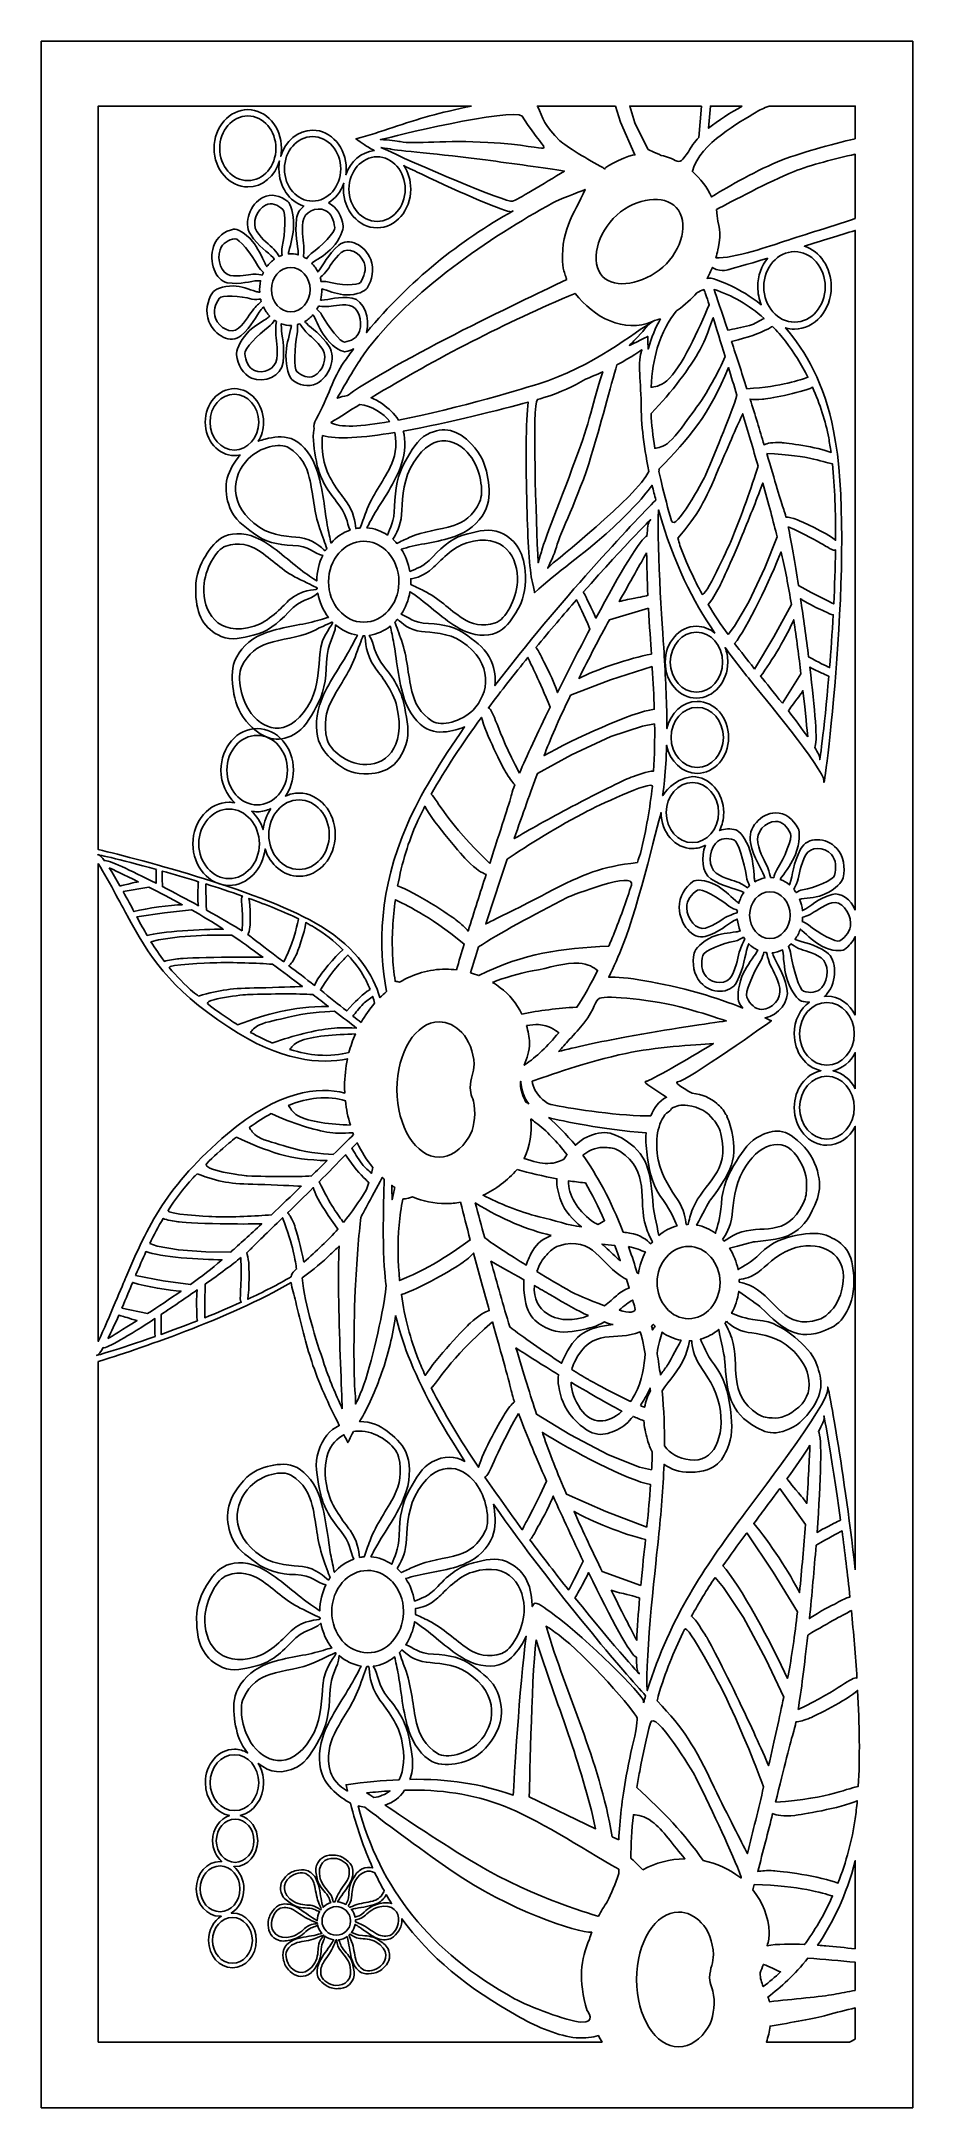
# Model space of a CAD drawing. Header units: centimetres. Extents: x -1.8 to 1.8, y -4.26 to 4.26.
import ezdxf

# ---------------------------------------------------------------- set-up
doc = ezdxf.new("R2010")
doc.units = ezdxf.units.CM
doc.header["$MEASUREMENT"] = 0
doc.layers.add('Layer 1', color=7, linetype='Continuous')

msp = doc.modelspace()

# ---------------------------------------------------------------- linework, layer by layer
at = {"layer": 'Layer 1', "color": 177}
for points, knots in [([(1.79671, 4.26053), (1.79671, 4.26053), (1.79671, -4.26054), (1.79671, -4.26054), (1.79671, -4.26054), (1.79671, -4.26054), (-1.79671, -4.26054), (-1.79671, -4.26054), (-1.79671, -4.26054), (-1.79671, -4.26054), (-1.79671, 4.26053), (-1.79671, 4.26053), (-1.79671, 4.26053), (-1.79671, 4.26053), (1.79671, 4.26053), (1.79671, 4.26053)], [0, 0, 0, 0, 0.2, 0.2, 0.2, 0.2, 0.4, 0.4, 0.4, 0.4, 0.6, 0.6, 0.6, 0.6, 1, 1, 1, 1]), ([(-0.02212, 3.99338), (-0.02212, 3.99338), (-1.56224, 3.99338), (-1.56224, 3.99338), (-1.56224, 3.99338), (-1.56224, 3.99338), (-1.56224, 0.92757), (-1.56224, 0.92757), (-1.56224, 0.92757), (-1.38876, 0.88656), (-0.87239, 0.75154), (-0.6435, 0.61145), (-0.6435, 0.61145), (-0.4907, 0.51792), (-0.42618, 0.40736), (-0.40068, 0.31706), (-0.40068, 0.31706), (-0.39189, 0.32583), (-0.38277, 0.33418), (-0.37337, 0.3421), (-0.37337, 0.3421), (-0.40772, 0.52532), (-0.40495, 0.76266), (-0.2886, 1.02956), (-0.2886, 1.02956), (-0.23506, 1.15237), (-0.15007, 1.29172), (-0.05106, 1.4333), (-0.05106, 1.4333), (-0.06284, 1.42792), (-0.07473, 1.42404), (-0.08683, 1.42099), (-0.08683, 1.42099), (-0.12029, 1.41254), (-0.15855, 1.40724), (-0.19303, 1.41925), (-0.19303, 1.41925), (-0.22945, 1.43193), (-0.2705, 1.47425), (-0.2933, 1.53142), (-0.2933, 1.53142), (-0.32262, 1.60492), (-0.32978, 1.70152), (-0.34271, 1.77594), (-0.34271, 1.77594), (-0.34763, 1.80422), (-0.35332, 1.8287), (-0.35774, 1.84835), (-0.35774, 1.84835), (-0.38301, 1.82843), (-0.41255, 1.81518), (-0.44441, 1.81088), (-0.44441, 1.81088), (-0.42121, 1.7739), (-0.42968, 1.7384), (-0.38117, 1.67923), (-0.38117, 1.67923), (-0.33798, 1.62656), (-0.30879, 1.57583), (-0.29777, 1.51252), (-0.29777, 1.51252), (-0.28863, 1.46007), (-0.27661, 1.40994), (-0.29333, 1.36004), (-0.29333, 1.36004), (-0.32062, 1.27862), (-0.3698, 1.2441), (-0.44732, 1.23969), (-0.44732, 1.23969), (-0.50228, 1.23657), (-0.53847, 1.25324), (-0.57118, 1.27727), (-0.57118, 1.27727), (-0.60004, 1.29847), (-0.63035, 1.3258), (-0.64734, 1.36229), (-0.64734, 1.36229), (-0.66528, 1.40085), (-0.66826, 1.46411), (-0.64919, 1.52305), (-0.64919, 1.52305), (-0.62468, 1.59884), (-0.57027, 1.67296), (-0.53361, 1.73608), (-0.53361, 1.73608), (-0.51629, 1.76591), (-0.50343, 1.79258), (-0.49346, 1.81143), (-0.49346, 1.81143), (-0.5267, 1.81667), (-0.55729, 1.83164), (-0.58298, 1.85376), (-0.58298, 1.85376), (-0.58615, 1.80073), (-0.61805, 1.78613), (-0.62033, 1.69894), (-0.62033, 1.69894), (-0.62222, 1.62662), (-0.63281, 1.56704), (-0.66399, 1.51332), (-0.66399, 1.51332), (-0.68982, 1.46881), (-0.71217, 1.42359), (-0.75471, 1.4019), (-0.75471, 1.4019), (-0.82413, 1.36649), (-0.88016, 1.38202), (-0.93768, 1.44187), (-0.93768, 1.44187), (-0.97848, 1.4843), (-0.9938, 1.52548), (-1.00214, 1.56904), (-1.00214, 1.56904), (-1.00949, 1.60747), (-1.01411, 1.65142), (-1.00365, 1.69102), (-1.00365, 1.69102), (-0.99261, 1.73286), (-0.95577, 1.78001), (-0.906, 1.8062), (-0.906, 1.8062), (-0.84201, 1.83988), (-0.75791, 1.8481), (-0.69313, 1.86296), (-0.69313, 1.86296), (-0.65923, 1.87073), (-0.63159, 1.88021), (-0.61259, 1.8852), (-0.61259, 1.8852), (-0.63407, 1.91324), (-0.64953, 1.9475), (-0.65661, 1.98527), (-0.65661, 1.98527), (-0.69109, 1.95165), (-0.72256, 1.96635), (-0.77731, 1.90713), (-0.77731, 1.90713), (-0.82317, 1.85753), (-0.86733, 1.824), (-0.92245, 1.81133), (-0.92245, 1.81133), (-0.96811, 1.80084), (-1.01176, 1.78702), (-1.05519, 1.80623), (-1.05519, 1.80623), (-1.12608, 1.83758), (-1.15613, 1.89406), (-1.15997, 1.98311), (-1.15997, 1.98311), (-1.16269, 2.04625), (-1.14818, 2.08781), (-1.12726, 2.12538), (-1.12726, 2.12538), (-1.1088, 2.15854), (-1.08501, 2.19336), (-1.05324, 2.21287), (-1.05324, 2.21287), (-1.01967, 2.23348), (-0.9646, 2.2369), (-0.91328, 2.215), (-0.91328, 2.215), (-0.8473, 2.18684), (-0.78278, 2.12434), (-0.72782, 2.08223), (-0.72782, 2.08223), (-0.70115, 2.06179), (-0.67738, 2.04676), (-0.6609, 2.03519), (-0.6609, 2.03519), (-0.66043, 2.07335), (-0.65153, 2.10923), (-0.63626, 2.14049), (-0.63626, 2.14049), (-0.67409, 2.14845), (-0.69057, 2.17944), (-0.76016, 2.18184), (-0.76016, 2.18184), (-0.82311, 2.18401), (-0.87498, 2.19617), (-0.92175, 2.23199), (-0.92175, 2.23199), (-0.9605, 2.26166), (-0.99987, 2.28734), (-1.01876, 2.3362), (-1.01876, 2.3362), (-1.04959, 2.41594), (-1.03606, 2.48029), (-0.98396, 2.54637), (-0.98396, 2.54637), (-0.98164, 2.54932), (-0.97932, 2.55214), (-0.97701, 2.55486), (-0.97701, 2.55486), (-0.98463, 2.55311), (-0.9925, 2.55219), (-1.00055, 2.55219), (-1.00055, 2.55219), (-1.06673, 2.55219), (-1.1207, 2.61418), (-1.1207, 2.6902), (-1.1207, 2.6902), (-1.1207, 2.76621), (-1.06673, 2.82821), (-1.00055, 2.82821), (-1.00055, 2.82821), (-0.93437, 2.82821), (-0.8804, 2.76621), (-0.8804, 2.6902), (-0.8804, 2.6902), (-0.8804, 2.66078), (-0.88849, 2.63346), (-0.90224, 2.61102), (-0.90224, 2.61102), (-0.89268, 2.61492), (-0.88303, 2.61793), (-0.87325, 2.6204), (-0.87325, 2.6204), (-0.83978, 2.62885), (-0.80153, 2.63415), (-0.76705, 2.62214), (-0.76705, 2.62214), (-0.73063, 2.60946), (-0.68958, 2.56714), (-0.66678, 2.50997), (-0.66678, 2.50997), (-0.63746, 2.43648), (-0.6303, 2.33987), (-0.61737, 2.26546), (-0.61737, 2.26546), (-0.61233, 2.23649), (-0.60647, 2.21151), (-0.60201, 2.19162), (-0.60201, 2.19162), (-0.58013, 2.21605), (-0.55326, 2.23462), (-0.52338, 2.24508), (-0.52338, 2.24508), (-0.53762, 2.27724), (-0.53678, 2.31077), (-0.57891, 2.36216), (-0.57891, 2.36216), (-0.62209, 2.41483), (-0.65128, 2.46556), (-0.66231, 2.52887), (-0.66231, 2.52887), (-0.67039, 2.57529), (-0.68074, 2.6199), (-0.67142, 2.66414), (-0.67142, 2.66414), (-0.6741, 2.67462), (-0.67163, 2.68742), (-0.6629, 2.70298), (-0.6629, 2.70298), (-0.6123, 2.79317), (-0.59371, 2.87553), (-0.54873, 2.93704), (-0.54873, 2.93704), (-0.53562, 2.95568), (-0.52228, 2.97396), (-0.50874, 2.99192), (-0.50874, 2.99192), (-0.51876, 2.98666), (-0.52952, 2.98297), (-0.54052, 2.9808), (-0.54052, 2.9808), (-0.55315, 2.97831), (-0.58844, 2.99493), (-0.61852, 3.03101), (-0.61852, 3.03101), (-0.64047, 3.05734), (-0.65646, 3.09358), (-0.67045, 3.12243), (-0.67045, 3.12243), (-0.67223, 3.1261), (-0.67425, 3.12962), (-0.67636, 3.133), (-0.67636, 3.133), (-0.68586, 3.12187), (-0.69703, 3.11233), (-0.70966, 3.10495), (-0.70966, 3.10495), (-0.70769, 3.10269), (-0.70559, 3.10032), (-0.70336, 3.09786), (-0.70336, 3.09786), (-0.68123, 3.07349), (-0.64417, 3.0548), (-0.60954, 3.0014), (-0.60954, 3.0014), (-0.57944, 2.955), (-0.6091, 2.87627), (-0.66089, 2.84995), (-0.66089, 2.84995), (-0.69632, 2.83194), (-0.73405, 2.84253), (-0.76378, 2.86667), (-0.76378, 2.86667), (-0.77423, 2.87517), (-0.78896, 2.91559), (-0.78802, 2.96553), (-0.78802, 2.96553), (-0.78733, 3.00197), (-0.77633, 3.04059), (-0.76846, 3.07236), (-0.76846, 3.07236), (-0.76711, 3.0778), (-0.76624, 3.0834), (-0.76557, 3.08892), (-0.76557, 3.08892), (-0.7797, 3.08864), (-0.79367, 3.09106), (-0.80694, 3.09592), (-0.80694, 3.09592), (-0.80696, 3.09154), (-0.80695, 3.08681), (-0.80685, 3.0817), (-0.80685, 3.0817), (-0.80621, 3.0465), (-0.79152, 3.00318), (-0.7999, 2.93729), (-0.7999, 2.93729), (-0.80718, 2.88004), (-0.87662, 2.84845), (-0.92944, 2.87191), (-0.92944, 2.87191), (-0.96558, 2.88795), (-0.98574, 2.92609), (-0.9919, 2.9673), (-0.9919, 2.9673), (-0.99407, 2.9818), (-0.9796, 3.02235), (-0.94819, 3.05689), (-0.94819, 3.05689), (-0.92526, 3.0821), (-0.89372, 3.10048), (-0.86859, 3.11655), (-0.86859, 3.11655), (-0.86365, 3.11971), (-0.85901, 3.12354), (-0.85461, 3.12742), (-0.85461, 3.12742), (-0.86484, 3.13808), (-0.87369, 3.15076), (-0.88063, 3.16522), (-0.88063, 3.16522), (-0.88353, 3.16194), (-0.88665, 3.15834), (-0.88999, 3.15434), (-0.88999, 3.15434), (-0.9112, 3.12892), (-0.92747, 3.08635), (-0.97396, 3.04658), (-0.97396, 3.04658), (-1.01436, 3.01201), (-1.0829, 3.04607), (-1.10581, 3.10557), (-1.10581, 3.10557), (-1.12149, 3.14626), (-1.11227, 3.1896), (-1.09126, 3.22375), (-1.09126, 3.22375), (-1.08386, 3.23575), (-1.04867, 3.25267), (-1.00519, 3.25159), (-1.00519, 3.25159), (-0.97346, 3.2508), (-0.93985, 3.23816), (-0.91219, 3.22912), (-0.91219, 3.22912), (-0.90696, 3.22741), (-0.90156, 3.22636), (-0.89627, 3.22555), (-0.89627, 3.22555), (-0.89731, 3.24176), (-0.89598, 3.25789), (-0.89251, 3.27332), (-0.89251, 3.27332), (-0.89609, 3.27334), (-0.89993, 3.27332), (-0.90406, 3.27322), (-0.90406, 3.27322), (-0.9347, 3.27248), (-0.97241, 3.25561), (-1.02978, 3.26523), (-1.02978, 3.26523), (-1.07962, 3.2736), (-1.10712, 3.35335), (-1.08669, 3.41403), (-1.08669, 3.41403), (-1.07273, 3.45554), (-1.03953, 3.4787), (-1.00365, 3.48577), (-1.00365, 3.48577), (-0.99103, 3.48827), (-0.95573, 3.47165), (-0.92565, 3.43557), (-0.92565, 3.43557), (-0.9037, 3.40923), (-0.88771, 3.373), (-0.87372, 3.34414), (-0.87372, 3.34414), (-0.87159, 3.33974), (-0.8691, 3.33555), (-0.86652, 3.33153), (-0.86652, 3.33153), (-0.85779, 3.34354), (-0.84732, 3.35406), (-0.83531, 3.36253), (-0.83531, 3.36253), (-0.83704, 3.36451), (-0.83887, 3.36658), (-0.84081, 3.36871), (-0.84081, 3.36871), (-0.86294, 3.39309), (-0.9, 3.41177), (-0.93463, 3.46517), (-0.93463, 3.46517), (-0.96473, 3.51158), (-0.93508, 3.59031), (-0.88328, 3.61662), (-0.88328, 3.61662), (-0.84785, 3.63463), (-0.81012, 3.62404), (-0.78039, 3.5999), (-0.78039, 3.5999), (-0.76994, 3.59141), (-0.75521, 3.55098), (-0.75615, 3.50105), (-0.75615, 3.50105), (-0.75684, 3.4646), (-0.76784, 3.42598), (-0.77571, 3.39421), (-0.77571, 3.39421), (-0.77655, 3.39082), (-0.77721, 3.38737), (-0.77775, 3.38391), (-0.77775, 3.38391), (-0.76402, 3.38508), (-0.75036, 3.38368), (-0.73725, 3.37995), (-0.73725, 3.37995), (-0.73727, 3.38155), (-0.73729, 3.38319), (-0.73732, 3.38487), (-0.73732, 3.38487), (-0.73796, 3.42008), (-0.75265, 3.46339), (-0.74428, 3.52928), (-0.74428, 3.52928), (-0.74158, 3.55047), (-0.73036, 3.56815), (-0.71463, 3.58082), (-0.71463, 3.58082), (-0.77346, 3.59932), (-0.81692, 3.66132), (-0.81692, 3.73462), (-0.81692, 3.73462), (-0.81692, 3.74593), (-0.81588, 3.75697), (-0.81392, 3.76763), (-0.81392, 3.76763), (-0.8327, 3.70508), (-0.8845, 3.65994), (-0.9452, 3.65994), (-0.9452, 3.65994), (-1.02166, 3.65994), (-1.08402, 3.73157), (-1.08402, 3.8194), (-1.08402, 3.8194), (-1.08402, 3.90722), (-1.02166, 3.97886), (-0.9452, 3.97886), (-0.9452, 3.97886), (-0.86874, 3.97886), (-0.80638, 3.90722), (-0.80638, 3.8194), (-0.80638, 3.8194), (-0.80638, 3.80809), (-0.80742, 3.79704), (-0.80939, 3.78639), (-0.80939, 3.78639), (-0.7906, 3.84894), (-0.7388, 3.89408), (-0.6781, 3.89408), (-0.6781, 3.89408), (-0.60164, 3.89408), (-0.53928, 3.82245), (-0.53928, 3.73462), (-0.53928, 3.73462), (-0.53928, 3.72641), (-0.53982, 3.71833), (-0.54088, 3.71044), (-0.54088, 3.71044), (-0.52167, 3.76507), (-0.47682, 3.80486), (-0.42363, 3.80994), (-0.42363, 3.80994), (-0.4428, 3.82056), (-0.4583, 3.82989), (-0.46925, 3.83769), (-0.46925, 3.83769), (-0.48811, 3.85112), (-0.49922, 3.85814), (-0.49922, 3.85814), (-0.49922, 3.85814), (-0.39407, 3.88621), (-0.29887, 3.92408), (-0.1941, 3.95299), (-0.1941, 3.95299), (-0.14909, 3.96541), (-0.08608, 3.98027), (-0.02212, 3.99338)], [0, 0, 0, 0, 0.0077519, 0.0077519, 0.0077519, 0.0077519, 0.0155039, 0.0155039, 0.0155039, 0.0155039, 0.0232558, 0.0232558, 0.0232558, 0.0232558, 0.0310078, 0.0310078, 0.0310078, 0.0310078, 0.0387597, 0.0387597, 0.0387597, 0.0387597, 0.0465116, 0.0465116, 0.0465116, 0.0465116, 0.0542636, 0.0542636, 0.0542636, 0.0542636, 0.0620155, 0.0620155, 0.0620155, 0.0620155, 0.0697674, 0.0697674, 0.0697674, 0.0697674, 0.0775194, 0.0775194, 0.0775194, 0.0775194, 0.0852713, 0.0852713, 0.0852713, 0.0852713, 0.0930233, 0.0930233, 0.0930233, 0.0930233, 0.1007752, 0.1007752, 0.1007752, 0.1007752, 0.1085271, 0.1085271, 0.1085271, 0.1085271, 0.1162791, 0.1162791, 0.1162791, 0.1162791, 0.124031, 0.124031, 0.124031, 0.124031, 0.1317829, 0.1317829, 0.1317829, 0.1317829, 0.1395349, 0.1395349, 0.1395349, 0.1395349, 0.1472868, 0.1472868, 0.1472868, 0.1472868, 0.1550388, 0.1550388, 0.1550388, 0.1550388, 0.1627907, 0.1627907, 0.1627907, 0.1627907, 0.1705426, 0.1705426, 0.1705426, 0.1705426, 0.1782946, 0.1782946, 0.1782946, 0.1782946, 0.1860465, 0.1860465, 0.1860465, 0.1860465, 0.1937984, 0.1937984, 0.1937984, 0.1937984, 0.2015504, 0.2015504, 0.2015504, 0.2015504, 0.2093023, 0.2093023, 0.2093023, 0.2093023, 0.2170543, 0.2170543, 0.2170543, 0.2170543, 0.2248062, 0.2248062, 0.2248062, 0.2248062, 0.2325581, 0.2325581, 0.2325581, 0.2325581, 0.2403101, 0.2403101, 0.2403101, 0.2403101, 0.248062, 0.248062, 0.248062, 0.248062, 0.255814, 0.255814, 0.255814, 0.255814, 0.2635659, 0.2635659, 0.2635659, 0.2635659, 0.2713178, 0.2713178, 0.2713178, 0.2713178, 0.2790698, 0.2790698, 0.2790698, 0.2790698, 0.2868217, 0.2868217, 0.2868217, 0.2868217, 0.2945736, 0.2945736, 0.2945736, 0.2945736, 0.3023256, 0.3023256, 0.3023256, 0.3023256, 0.3100775, 0.3100775, 0.3100775, 0.3100775, 0.3178295, 0.3178295, 0.3178295, 0.3178295, 0.3255814, 0.3255814, 0.3255814, 0.3255814, 0.3333333, 0.3333333, 0.3333333, 0.3333333, 0.3410853, 0.3410853, 0.3410853, 0.3410853, 0.3488372, 0.3488372, 0.3488372, 0.3488372, 0.3565891, 0.3565891, 0.3565891, 0.3565891, 0.3643411, 0.3643411, 0.3643411, 0.3643411, 0.372093, 0.372093, 0.372093, 0.372093, 0.379845, 0.379845, 0.379845, 0.379845, 0.3875969, 0.3875969, 0.3875969, 0.3875969, 0.3953488, 0.3953488, 0.3953488, 0.3953488, 0.4031008, 0.4031008, 0.4031008, 0.4031008, 0.4108527, 0.4108527, 0.4108527, 0.4108527, 0.4186047, 0.4186047, 0.4186047, 0.4186047, 0.4263566, 0.4263566, 0.4263566, 0.4263566, 0.4341085, 0.4341085, 0.4341085, 0.4341085, 0.4418605, 0.4418605, 0.4418605, 0.4418605, 0.4496124, 0.4496124, 0.4496124, 0.4496124, 0.4573643, 0.4573643, 0.4573643, 0.4573643, 0.4651163, 0.4651163, 0.4651163, 0.4651163, 0.4728682, 0.4728682, 0.4728682, 0.4728682, 0.4806202, 0.4806202, 0.4806202, 0.4806202, 0.4883721, 0.4883721, 0.4883721, 0.4883721, 0.496124, 0.496124, 0.496124, 0.496124, 0.503876, 0.503876, 0.503876, 0.503876, 0.5116279, 0.5116279, 0.5116279, 0.5116279, 0.5193798, 0.5193798, 0.5193798, 0.5193798, 0.5271318, 0.5271318, 0.5271318, 0.5271318, 0.5348837, 0.5348837, 0.5348837, 0.5348837, 0.5426357, 0.5426357, 0.5426357, 0.5426357, 0.5503876, 0.5503876, 0.5503876, 0.5503876, 0.5581395, 0.5581395, 0.5581395, 0.5581395, 0.5658915, 0.5658915, 0.5658915, 0.5658915, 0.5736434, 0.5736434, 0.5736434, 0.5736434, 0.5813953, 0.5813953, 0.5813953, 0.5813953, 0.5891473, 0.5891473, 0.5891473, 0.5891473, 0.5968992, 0.5968992, 0.5968992, 0.5968992, 0.6046512, 0.6046512, 0.6046512, 0.6046512, 0.6124031, 0.6124031, 0.6124031, 0.6124031, 0.620155, 0.620155, 0.620155, 0.620155, 0.627907, 0.627907, 0.627907, 0.627907, 0.6356589, 0.6356589, 0.6356589, 0.6356589, 0.6434109, 0.6434109, 0.6434109, 0.6434109, 0.6511628, 0.6511628, 0.6511628, 0.6511628, 0.6589147, 0.6589147, 0.6589147, 0.6589147, 0.6666667, 0.6666667, 0.6666667, 0.6666667, 0.6744186, 0.6744186, 0.6744186, 0.6744186, 0.6821705, 0.6821705, 0.6821705, 0.6821705, 0.6899225, 0.6899225, 0.6899225, 0.6899225, 0.6976744, 0.6976744, 0.6976744, 0.6976744, 0.7054264, 0.7054264, 0.7054264, 0.7054264, 0.7131783, 0.7131783, 0.7131783, 0.7131783, 0.7209302, 0.7209302, 0.7209302, 0.7209302, 0.7286822, 0.7286822, 0.7286822, 0.7286822, 0.7364341, 0.7364341, 0.7364341, 0.7364341, 0.744186, 0.744186, 0.744186, 0.744186, 0.751938, 0.751938, 0.751938, 0.751938, 0.7596899, 0.7596899, 0.7596899, 0.7596899, 0.7674419, 0.7674419, 0.7674419, 0.7674419, 0.7751938, 0.7751938, 0.7751938, 0.7751938, 0.7829457, 0.7829457, 0.7829457, 0.7829457, 0.7906977, 0.7906977, 0.7906977, 0.7906977, 0.7984496, 0.7984496, 0.7984496, 0.7984496, 0.8062016, 0.8062016, 0.8062016, 0.8062016, 0.8139535, 0.8139535, 0.8139535, 0.8139535, 0.8217054, 0.8217054, 0.8217054, 0.8217054, 0.8294574, 0.8294574, 0.8294574, 0.8294574, 0.8372093, 0.8372093, 0.8372093, 0.8372093, 0.8449612, 0.8449612, 0.8449612, 0.8449612, 0.8527132, 0.8527132, 0.8527132, 0.8527132, 0.8604651, 0.8604651, 0.8604651, 0.8604651, 0.8682171, 0.8682171, 0.8682171, 0.8682171, 0.875969, 0.875969, 0.875969, 0.875969, 0.8837209, 0.8837209, 0.8837209, 0.8837209, 0.8914729, 0.8914729, 0.8914729, 0.8914729, 0.8992248, 0.8992248, 0.8992248, 0.8992248, 0.9069767, 0.9069767, 0.9069767, 0.9069767, 0.9147287, 0.9147287, 0.9147287, 0.9147287, 0.9224806, 0.9224806, 0.9224806, 0.9224806, 0.9302326, 0.9302326, 0.9302326, 0.9302326, 0.9379845, 0.9379845, 0.9379845, 0.9379845, 0.9457364, 0.9457364, 0.9457364, 0.9457364, 0.9534884, 0.9534884, 0.9534884, 0.9534884, 0.9612403, 0.9612403, 0.9612403, 0.9612403, 0.9689922, 0.9689922, 0.9689922, 0.9689922, 0.9767442, 0.9767442, 0.9767442, 0.9767442, 0.9844961, 0.9844961, 0.9844961, 0.9844961, 1, 1, 1, 1]), ([(-0.82922, 3.8194), (-0.82922, 3.74602), (-0.88132, 3.68618), (-0.9452, 3.68618), (-0.9452, 3.68618), (-1.00908, 3.68618), (-1.06118, 3.74602), (-1.06118, 3.8194), (-1.06118, 3.8194), (-1.06118, 3.89277), (-1.00908, 3.95262), (-0.9452, 3.95262), (-0.9452, 3.95262), (-0.88132, 3.95262), (-0.82922, 3.89277), (-0.82922, 3.8194)], [0, 0, 0, 0, 0.2, 0.2, 0.2, 0.2, 0.4, 0.4, 0.4, 0.4, 0.6, 0.6, 0.6, 0.6, 1, 1, 1, 1]), ([(0.0445, 3.84288), (-0.12345, 3.85607), (-0.26009, 3.83423), (-0.31627, 3.84692), (-0.31627, 3.84692), (-0.32878, 3.84974), (-0.3648, 3.85353), (-0.39844, 3.85547), (-0.39844, 3.85547), (-0.39844, 3.85547), (-0.37691, 3.86025), (-0.37691, 3.86025), (-0.37691, 3.86025), (-0.37691, 3.86025), (0.14542, 3.99117), (0.18661, 3.95134), (0.18661, 3.95134), (0.30732, 3.7584), (0.34585, 3.83018), (0.0445, 3.84288)], [0, 0, 0, 0, 0.1666667, 0.1666667, 0.1666667, 0.1666667, 0.3333333, 0.3333333, 0.3333333, 0.3333333, 0.5, 0.5, 0.5, 0.5, 0.6666667, 0.6666667, 0.6666667, 0.6666667, 1, 1, 1, 1]), ([(0.57128, 3.99338), (0.57128, 3.99338), (0.24923, 3.99338), (0.24923, 3.99338), (0.24923, 3.99338), (0.27164, 3.94306), (0.27906, 3.91039), (0.34181, 3.85082), (0.34181, 3.85082), (0.36502, 3.82879), (0.46208, 3.76972), (0.51935, 3.7397), (0.51935, 3.7397), (0.52216, 3.73822), (0.52883, 3.73129), (0.5275, 3.73549), (0.5275, 3.73549), (0.5248, 3.74395), (0.63712, 3.79708), (0.65142, 3.79216), (0.65142, 3.79216), (0.65142, 3.79216), (0.59132, 3.92715), (0.59132, 3.92715), (0.59132, 3.92715), (0.59132, 3.92715), (0.57128, 3.99338), (0.57128, 3.99338)], [0, 0, 0, 0, 0.125, 0.125, 0.125, 0.125, 0.25, 0.25, 0.25, 0.25, 0.375, 0.375, 0.375, 0.375, 0.5, 0.5, 0.5, 0.5, 0.625, 0.625, 0.625, 0.625, 0.75, 0.75, 0.75, 0.75, 1, 1, 1, 1]), ([(0.92575, 3.99338), (0.92575, 3.99338), (0.63019, 3.99338), (0.63019, 3.99338), (0.63019, 3.99338), (0.63019, 3.99338), (0.65111, 3.92417), (0.65111, 3.92417), (0.65111, 3.92417), (0.65111, 3.92417), (0.70455, 3.81539), (0.70455, 3.81539), (0.70455, 3.81539), (0.70455, 3.81539), (0.73032, 3.80262), (0.76014, 3.79008), (0.76014, 3.79008), (0.78291, 3.78473), (0.80491, 3.77645), (0.8257, 3.76573), (0.8257, 3.76573), (0.83438, 3.76449), (0.84205, 3.76646), (0.8487, 3.77499), (0.8487, 3.77499), (0.8487, 3.77499), (0.87164, 3.80443), (0.87164, 3.80443), (0.87164, 3.80443), (0.88253, 3.82586), (0.89724, 3.8458), (0.91476, 3.86452), (0.91476, 3.86452), (0.91476, 3.86452), (0.92575, 3.99338), (0.92575, 3.99338)], [0, 0, 0, 0, 0.1, 0.1, 0.1, 0.1, 0.2, 0.2, 0.2, 0.2, 0.3, 0.3, 0.3, 0.3, 0.4, 0.4, 0.4, 0.4, 0.5, 0.5, 0.5, 0.5, 0.6, 0.6, 0.6, 0.6, 0.7, 0.7, 0.7, 0.7, 0.8, 0.8, 0.8, 0.8, 1, 1, 1, 1]), ([(1.55997, 3.8591), (1.55997, 3.8591), (1.55997, 3.99338), (1.55997, 3.99338), (1.55997, 3.99338), (1.55997, 3.99338), (1.20473, 3.99338), (1.20473, 3.99338), (1.20473, 3.99338), (1.18232, 3.98499), (1.16387, 3.97667), (1.151, 3.96865), (1.151, 3.96865), (1.08524, 3.92622), (0.92218, 3.8436), (0.88847, 3.72562), (0.88847, 3.72562), (0.8884, 3.72476), (0.88835, 3.72392), (0.88832, 3.7231), (0.88832, 3.7231), (0.92173, 3.69403), (0.94914, 3.65824), (0.96759, 3.61915), (0.96759, 3.61915), (1.0122, 3.648), (1.1398, 3.72211), (1.23871, 3.76301), (1.23871, 3.76301), (1.32802, 3.79994), (1.4618, 3.83545), (1.55997, 3.8591)], [0, 0, 0, 0, 0.1111111, 0.1111111, 0.1111111, 0.1111111, 0.2222222, 0.2222222, 0.2222222, 0.2222222, 0.3333333, 0.3333333, 0.3333333, 0.3333333, 0.4444444, 0.4444444, 0.4444444, 0.4444444, 0.5555556, 0.5555556, 0.5555556, 0.5555556, 0.6666667, 0.6666667, 0.6666667, 0.6666667, 0.7777778, 0.7777778, 0.7777778, 0.7777778, 1, 1, 1, 1]), ([(1.09404, 3.99338), (1.09404, 3.99338), (0.96246, 3.99338), (0.96246, 3.99338), (0.96246, 3.99338), (0.96246, 3.99338), (0.95488, 3.90182), (0.95488, 3.90182), (0.95488, 3.90182), (0.99574, 3.9354), (1.04465, 3.96518), (1.09404, 3.99338)], [0, 0, 0, 0, 0.25, 0.25, 0.25, 0.25, 0.5, 0.5, 0.5, 0.5, 1, 1, 1, 1]), ([(-0.56212, 3.73462), (-0.56212, 3.66125), (-0.61422, 3.6014), (-0.6781, 3.6014), (-0.6781, 3.6014), (-0.74198, 3.6014), (-0.79408, 3.66125), (-0.79408, 3.73462), (-0.79408, 3.73462), (-0.79408, 3.808), (-0.74198, 3.86784), (-0.6781, 3.86784), (-0.6781, 3.86784), (-0.61422, 3.86784), (-0.56212, 3.808), (-0.56212, 3.73462)], [0, 0, 0, 0, 0.2, 0.2, 0.2, 0.2, 0.4, 0.4, 0.4, 0.4, 0.6, 0.6, 0.6, 0.6, 1, 1, 1, 1]), ([(-0.2961, 3.65103), (-0.2961, 3.57766), (-0.3482, 3.51781), (-0.41208, 3.51781), (-0.41208, 3.51781), (-0.47596, 3.51781), (-0.52806, 3.57766), (-0.52806, 3.65103), (-0.52806, 3.65103), (-0.52806, 3.7244), (-0.47596, 3.78424), (-0.41208, 3.78424), (-0.41208, 3.78424), (-0.3482, 3.78424), (-0.2961, 3.7244), (-0.2961, 3.65103)], [0, 0, 0, 0, 0.2, 0.2, 0.2, 0.2, 0.4, 0.4, 0.4, 0.4, 0.6, 0.6, 0.6, 0.6, 1, 1, 1, 1]), ([(-0.39591, 3.82311), (-0.37764, 3.81975), (-0.35516, 3.81603), (-0.35472, 3.81588), (-0.35472, 3.81588), (-0.3351, 3.80905), (-0.15031, 3.79699), (0.03463, 3.77147), (0.03463, 3.77147), (0.14454, 3.7563), (0.28234, 3.73813), (0.36082, 3.72553), (0.36082, 3.72553), (0.27533, 3.67315), (0.16329, 3.60561), (0.14688, 3.60084), (0.14688, 3.60084), (0.12323, 3.59399), (-0.26258, 3.75822), (-0.39591, 3.82311)], [0, 0, 0, 0, 0.1666667, 0.1666667, 0.1666667, 0.1666667, 0.3333333, 0.3333333, 0.3333333, 0.3333333, 0.5, 0.5, 0.5, 0.5, 0.6666667, 0.6666667, 0.6666667, 0.6666667, 1, 1, 1, 1]), ([(1.55997, 3.5301), (1.55997, 3.5301), (1.55997, 3.79487), (1.55997, 3.79487), (1.55997, 3.79487), (1.47831, 3.77702), (1.37483, 3.75105), (1.3076, 3.72375), (1.3076, 3.72375), (1.20152, 3.68067), (1.05243, 3.60072), (0.98708, 3.56653), (0.98708, 3.56653), (0.99456, 3.4886), (1.01063, 3.48176), (0.99427, 3.40518), (0.99427, 3.40518), (0.99394, 3.40364), (0.9936, 3.40213), (0.99324, 3.40063), (0.99324, 3.40063), (0.99109, 3.38963), (0.98842, 3.37867), (0.98525, 3.36778), (0.98525, 3.36778), (1.05406, 3.36243), (1.22459, 3.42141), (1.25545, 3.4317), (1.25545, 3.4317), (1.31966, 3.45312), (1.4537, 3.49508), (1.55997, 3.5301)], [0, 0, 0, 0, 0.1111111, 0.1111111, 0.1111111, 0.1111111, 0.2222222, 0.2222222, 0.2222222, 0.2222222, 0.3333333, 0.3333333, 0.3333333, 0.3333333, 0.4444444, 0.4444444, 0.4444444, 0.4444444, 0.5555556, 0.5555556, 0.5555556, 0.5555556, 0.6666667, 0.6666667, 0.6666667, 0.6666667, 0.7777778, 0.7777778, 0.7777778, 0.7777778, 1, 1, 1, 1]), ([(-0.61299, 3.59388), (-0.57794, 3.5774), (-0.55833, 3.53982), (-0.55227, 3.49927), (-0.55227, 3.49927), (-0.55011, 3.48477), (-0.56457, 3.44423), (-0.59599, 3.40968), (-0.59599, 3.40968), (-0.61891, 3.38447), (-0.65046, 3.3661), (-0.67558, 3.35003), (-0.67558, 3.35003), (-0.6776, 3.34873), (-0.67957, 3.34733), (-0.6815, 3.34585), (-0.6815, 3.34585), (-0.67165, 3.33561), (-0.6631, 3.3235), (-0.65627, 3.30975), (-0.65627, 3.30975), (-0.65559, 3.31056), (-0.65489, 3.31138), (-0.65418, 3.31223), (-0.65418, 3.31223), (-0.63297, 3.33765), (-0.6167, 3.38022), (-0.57021, 3.41999), (-0.57021, 3.41999), (-0.52981, 3.45457), (-0.46127, 3.4205), (-0.43836, 3.36101), (-0.43836, 3.36101), (-0.42268, 3.32031), (-0.4319, 3.27698), (-0.45292, 3.24283), (-0.45292, 3.24283), (-0.46031, 3.23082), (-0.4955, 3.2139), (-0.53898, 3.21498), (-0.53898, 3.21498), (-0.57071, 3.21578), (-0.60432, 3.22841), (-0.63198, 3.23745), (-0.63198, 3.23745), (-0.63444, 3.23825), (-0.63694, 3.23891), (-0.63945, 3.23946), (-0.63945, 3.23946), (-0.63921, 3.2237), (-0.64118, 3.20811), (-0.64517, 3.19327), (-0.64517, 3.19327), (-0.64353, 3.19328), (-0.64185, 3.19331), (-0.64011, 3.19335), (-0.64011, 3.19335), (-0.60947, 3.19409), (-0.57176, 3.21097), (-0.51439, 3.20134), (-0.51439, 3.20134), (-0.4665, 3.1933), (-0.43925, 3.11935), (-0.4553, 3.05974), (-0.4553, 3.05974), (-0.27845, 3.27476), (-0.0704, 3.43795), (0.14855, 3.56126), (0.14855, 3.56126), (0.14513, 3.55967), (0.14246, 3.55858), (0.14064, 3.55805), (0.14064, 3.55805), (0.12323, 3.55301), (-0.06691, 3.63586), (-0.22814, 3.71248), (-0.22814, 3.71248), (-0.25391, 3.72472), (-0.27865, 3.73658), (-0.30192, 3.74789), (-0.30192, 3.74789), (-0.28396, 3.72101), (-0.27326, 3.6874), (-0.27326, 3.65103), (-0.27326, 3.65103), (-0.27326, 3.5632), (-0.33562, 3.49157), (-0.41208, 3.49157), (-0.41208, 3.49157), (-0.48854, 3.49157), (-0.5509, 3.5632), (-0.5509, 3.65103), (-0.5509, 3.65103), (-0.5509, 3.65924), (-0.55036, 3.66732), (-0.5493, 3.67521), (-0.5493, 3.67521), (-0.56157, 3.6403), (-0.5843, 3.61148), (-0.61299, 3.59388)], [0, 0, 0, 0, 0.0384615, 0.0384615, 0.0384615, 0.0384615, 0.0769231, 0.0769231, 0.0769231, 0.0769231, 0.1153846, 0.1153846, 0.1153846, 0.1153846, 0.1538462, 0.1538462, 0.1538462, 0.1538462, 0.1923077, 0.1923077, 0.1923077, 0.1923077, 0.2307692, 0.2307692, 0.2307692, 0.2307692, 0.2692308, 0.2692308, 0.2692308, 0.2692308, 0.3076923, 0.3076923, 0.3076923, 0.3076923, 0.3461538, 0.3461538, 0.3461538, 0.3461538, 0.3846154, 0.3846154, 0.3846154, 0.3846154, 0.4230769, 0.4230769, 0.4230769, 0.4230769, 0.4615385, 0.4615385, 0.4615385, 0.4615385, 0.5, 0.5, 0.5, 0.5, 0.5384615, 0.5384615, 0.5384615, 0.5384615, 0.5769231, 0.5769231, 0.5769231, 0.5769231, 0.6153846, 0.6153846, 0.6153846, 0.6153846, 0.6538462, 0.6538462, 0.6538462, 0.6538462, 0.6923077, 0.6923077, 0.6923077, 0.6923077, 0.7307692, 0.7307692, 0.7307692, 0.7307692, 0.7692308, 0.7692308, 0.7692308, 0.7692308, 0.8076923, 0.8076923, 0.8076923, 0.8076923, 0.8461538, 0.8461538, 0.8461538, 0.8461538, 0.8846154, 0.8846154, 0.8846154, 0.8846154, 0.9230769, 0.9230769, 0.9230769, 0.9230769, 1, 1, 1, 1]), ([(-0.81554, 3.37388), (-0.81164, 3.37566), (-0.80771, 3.37721), (-0.80376, 3.37852), (-0.80376, 3.37852), (-0.80424, 3.38797), (-0.80543, 3.4009), (-0.80293, 3.41247), (-0.80293, 3.41247), (-0.79113, 3.46711), (-0.78812, 3.55691), (-0.80086, 3.56768), (-0.80086, 3.56768), (-0.82202, 3.58557), (-0.84721, 3.59793), (-0.87199, 3.58531), (-0.87199, 3.58531), (-0.90821, 3.56686), (-0.92965, 3.5109), (-0.90802, 3.47686), (-0.90802, 3.47686), (-0.88479, 3.4403), (-0.85388, 3.42143), (-0.83828, 3.40383), (-0.83828, 3.40383), (-0.82697, 3.39109), (-0.82016, 3.38072), (-0.81554, 3.37388)], [0, 0, 0, 0, 0.125, 0.125, 0.125, 0.125, 0.25, 0.25, 0.25, 0.25, 0.375, 0.375, 0.375, 0.375, 0.5, 0.5, 0.5, 0.5, 0.625, 0.625, 0.625, 0.625, 0.75, 0.75, 0.75, 0.75, 1, 1, 1, 1]), ([(-0.71587, 3.37152), (-0.71155, 3.36931), (-0.70732, 3.36684), (-0.70323, 3.3641), (-0.70323, 3.3641), (-0.69803, 3.37093), (-0.69151, 3.37956), (-0.68359, 3.38504), (-0.68359, 3.38504), (-0.64161, 3.41409), (-0.5842, 3.47515), (-0.58658, 3.49311), (-0.58658, 3.49311), (-0.59053, 3.52295), (-0.60073, 3.55214), (-0.62602, 3.56334), (-0.62602, 3.56334), (-0.66299, 3.57973), (-0.7126, 3.55757), (-0.71826, 3.51593), (-0.71826, 3.51593), (-0.72435, 3.4712), (-0.7141, 3.43276), (-0.7139, 3.40765), (-0.7139, 3.40765), (-0.71377, 3.39178), (-0.71494, 3.37997), (-0.71587, 3.37152)], [0, 0, 0, 0, 0.125, 0.125, 0.125, 0.125, 0.25, 0.25, 0.25, 0.25, 0.375, 0.375, 0.375, 0.375, 0.5, 0.5, 0.5, 0.5, 0.625, 0.625, 0.625, 0.625, 0.75, 0.75, 0.75, 0.75, 1, 1, 1, 1]), ([(0.37059, 3.27859), (0.3642, 3.29378), (0.35923, 3.30956), (0.35568, 3.32578), (0.35568, 3.32578), (0.33724, 3.47355), (0.40162, 3.54846), (0.4457, 3.6501), (0.4457, 3.6501), (0.42018, 3.63711), (0.33375, 3.6079), (0.31333, 3.5951), (0.31333, 3.5951), (0.05234, 3.45028), (-0.27177, 3.23594), (-0.46534, 2.97126), (-0.46534, 2.97126), (-0.49582, 2.92959), (-0.53854, 2.85591), (-0.57663, 2.78851), (-0.57663, 2.78851), (-0.56369, 2.79376), (-0.54954, 2.79741), (-0.53413, 2.79961), (-0.53413, 2.79961), (-0.52463, 2.80669), (-0.51596, 2.8129), (-0.50941, 2.81727), (-0.50941, 2.81727), (-0.25069, 2.98979), (0.32353, 3.25443), (0.37059, 3.27859)], [0, 0, 0, 0, 0.1111111, 0.1111111, 0.1111111, 0.1111111, 0.2222222, 0.2222222, 0.2222222, 0.2222222, 0.3333333, 0.3333333, 0.3333333, 0.3333333, 0.4444444, 0.4444444, 0.4444444, 0.4444444, 0.5555556, 0.5555556, 0.5555556, 0.5555556, 0.6666667, 0.6666667, 0.6666667, 0.6666667, 0.7777778, 0.7777778, 0.7777778, 0.7777778, 1, 1, 1, 1]), ([(0.83794, 3.55104), (0.8728, 3.47853), (0.82542, 3.36271), (0.73514, 3.30544), (0.73514, 3.30544), (0.64485, 3.24817), (0.5367, 3.24138), (0.50185, 3.31388), (0.50185, 3.31388), (0.46699, 3.38639), (0.51828, 3.51144), (0.60857, 3.56871), (0.60857, 3.56871), (0.69885, 3.62598), (0.80309, 3.62354), (0.83794, 3.55104)], [0, 0, 0, 0, 0.2, 0.2, 0.2, 0.2, 0.4, 0.4, 0.4, 0.4, 0.6, 0.6, 0.6, 0.6, 1, 1, 1, 1]), ([(-0.88534, 3.29687), (-0.88398, 3.30035), (-0.88251, 3.30377), (-0.88093, 3.30713), (-0.88093, 3.30713), (-0.88686, 3.31376), (-0.89791, 3.32294), (-0.9042, 3.33494), (-0.9042, 3.33494), (-0.92949, 3.38316), (-0.98265, 3.4491), (-0.99829, 3.44637), (-0.99829, 3.44637), (-1.02426, 3.44184), (-1.04967, 3.43012), (-1.05943, 3.40106), (-1.05943, 3.40106), (-1.0737, 3.3586), (-1.0544, 3.30161), (-1.01815, 3.29511), (-1.01815, 3.29511), (-0.97921, 3.28812), (-0.94575, 3.29989), (-0.92388, 3.30012), (-0.92388, 3.30012), (-0.90488, 3.30033), (-0.89258, 3.29771), (-0.88534, 3.29687)], [0, 0, 0, 0, 0.125, 0.125, 0.125, 0.125, 0.25, 0.25, 0.25, 0.25, 0.375, 0.375, 0.375, 0.375, 0.5, 0.5, 0.5, 0.5, 0.625, 0.625, 0.625, 0.625, 0.75, 0.75, 0.75, 0.75, 1, 1, 1, 1]), ([(-0.64675, 3.28581), (-0.64513, 3.28054), (-0.64378, 3.27522), (-0.64271, 3.26987), (-0.64271, 3.26987), (-0.63486, 3.27047), (-0.62501, 3.27126), (-0.61609, 3.26872), (-0.61609, 3.26872), (-0.56852, 3.25516), (-0.49034, 3.2517), (-0.48096, 3.26634), (-0.48096, 3.26634), (-0.46539, 3.29065), (-0.45462, 3.31958), (-0.46562, 3.34804), (-0.46562, 3.34804), (-0.48167, 3.38965), (-0.53039, 3.41427), (-0.56004, 3.38943), (-0.56004, 3.38943), (-0.59186, 3.36274), (-0.60829, 3.32724), (-0.62361, 3.30932), (-0.62361, 3.30932), (-0.63302, 3.29831), (-0.64093, 3.29101), (-0.64675, 3.28581)], [0, 0, 0, 0, 0.125, 0.125, 0.125, 0.125, 0.25, 0.25, 0.25, 0.25, 0.375, 0.375, 0.375, 0.375, 0.5, 0.5, 0.5, 0.5, 0.625, 0.625, 0.625, 0.625, 0.75, 0.75, 0.75, 0.75, 1, 1, 1, 1]), ([(1.55997, 0.67702), (1.55997, 0.67702), (1.55997, 3.48069), (1.55997, 3.48069), (1.55997, 3.48069), (1.49576, 3.46079), (1.41839, 3.43712), (1.35013, 3.41556), (1.35013, 3.41556), (1.41399, 3.39509), (1.46106, 3.32761), (1.46106, 3.24787), (1.46106, 3.24787), (1.46106, 3.152), (1.39299, 3.07381), (1.30952, 3.07381), (1.30952, 3.07381), (1.2967, 3.07381), (1.28425, 3.07565), (1.27234, 3.07912), (1.27234, 3.07912), (1.35519, 2.98423), (1.43223, 2.84819), (1.47076, 2.65478), (1.47076, 2.65478), (1.56713, 2.17111), (1.4235, 1.11276), (1.43079, 1.21003), (1.43079, 1.21003), (1.43414, 1.25483), (1.16575, 1.57707), (1.13347, 1.6175), (1.13347, 1.6175), (1.09497, 1.66572), (1.05816, 1.71241), (1.0231, 1.76037), (1.0231, 1.76037), (1.03024, 1.74198), (1.03422, 1.72163), (1.03422, 1.70025), (1.03422, 1.70025), (1.03422, 1.61857), (0.97623, 1.55196), (0.90513, 1.55196), (0.90513, 1.55196), (0.83402, 1.55196), (0.77603, 1.61857), (0.77603, 1.70025), (0.77603, 1.70025), (0.77603, 1.78192), (0.83402, 1.84854), (0.90513, 1.84854), (0.90513, 1.84854), (0.93336, 1.84854), (0.95952, 1.83803), (0.98081, 1.82025), (0.98081, 1.82025), (0.89014, 1.95368), (0.81242, 2.10464), (0.74891, 2.32787), (0.74891, 2.32787), (0.73926, 2.17285), (0.76899, 1.78184), (0.77225, 1.72517), (0.77225, 1.72517), (0.77816, 1.62269), (0.7831, 1.52495), (0.78306, 1.42674), (0.78306, 1.42674), (0.7973, 1.49082), (0.84804, 1.53845), (0.90817, 1.53845), (0.90817, 1.53845), (0.97927, 1.53845), (1.03727, 1.47184), (1.03727, 1.39016), (1.03727, 1.39016), (1.03727, 1.30848), (0.97927, 1.24187), (0.90817, 1.24187), (0.90817, 1.24187), (0.84671, 1.24187), (0.79505, 1.29164), (0.78216, 1.35789), (0.78216, 1.35789), (0.77146, 1.00571), (0.7164, 1.20176), (0.8884, 1.22836), (0.8884, 1.22836), (0.9595, 1.22836), (1.0175, 1.16175), (1.0175, 1.08007), (1.0175, 1.08007), (1.0175, 1.05312), (1.01118, 1.02782), (1.00016, 1.006), (1.00016, 1.006), (1.02164, 1.01457), (1.04536, 1.01474), (1.06795, 1.00873), (1.06795, 1.00873), (1.08106, 1.00524), (1.10938, 0.97263), (1.12575, 0.92361), (1.12575, 0.92361), (1.13768, 0.88783), (1.14034, 0.84524), (1.14368, 0.81073), (1.14368, 0.81073), (1.14418, 0.80547), (1.14511, 0.80024), (1.14619, 0.79514), (1.14619, 0.79514), (1.1589, 0.80269), (1.17278, 0.808), (1.18742, 0.81059), (1.18742, 0.81059), (1.18644, 0.81333), (1.18539, 0.81619), (1.18427, 0.81916), (1.18427, 0.81916), (1.17146, 0.85313), (1.14217, 0.88857), (1.12753, 0.95651), (1.12753, 0.95651), (1.1148, 1.01555), (1.17144, 1.07797), (1.23095, 1.07927), (1.23095, 1.07927), (1.27167, 1.08015), (1.30448, 1.05225), (1.32474, 1.01497), (1.32474, 1.01497), (1.33186, 1.00185), (1.33181, 0.95578), (1.3132, 0.90783), (1.3132, 0.90783), (1.29962, 0.87284), (1.27528, 0.84056), (1.2564, 0.81345), (1.2564, 0.81345), (1.25438, 0.81055), (1.25252, 0.80751), (1.25078, 0.80441), (1.25078, 0.80441), (1.26449, 0.79913), (1.27724, 0.79138), (1.28861, 0.78163), (1.28861, 0.78163), (1.28917, 0.78319), (1.28973, 0.78479), (1.29029, 0.78644), (1.29029, 0.78644), (1.30214, 0.82086), (1.30325, 0.86971), (1.33472, 0.92964), (1.33472, 0.92964), (1.36206, 0.98172), (1.44054, 0.97987), (1.48342, 0.93244), (1.48342, 0.93244), (1.51276, 0.9), (1.51878, 0.85362), (1.51015, 0.8108), (1.51015, 0.8108), (1.50711, 0.79574), (1.47873, 0.76321), (1.43605, 0.74441), (1.43605, 0.74441), (1.4049, 0.7307), (1.36782, 0.72764), (1.33778, 0.72381), (1.33778, 0.72381), (1.33536, 0.7235), (1.33296, 0.72306), (1.33057, 0.72253), (1.33057, 0.72253), (1.33648, 0.70801), (1.34049, 0.69228), (1.34223, 0.67576), (1.34223, 0.67576), (1.34317, 0.67622), (1.34414, 0.6767), (1.34512, 0.67719), (1.34512, 0.67719), (1.37468, 0.6919), (1.40554, 0.72555), (1.46468, 0.74236), (1.46468, 0.74236), (1.50212, 0.75301), (1.5411, 0.72139), (1.55997, 0.67702)], [0, 0, 0, 0, 0.0204082, 0.0204082, 0.0204082, 0.0204082, 0.0408163, 0.0408163, 0.0408163, 0.0408163, 0.0612245, 0.0612245, 0.0612245, 0.0612245, 0.0816327, 0.0816327, 0.0816327, 0.0816327, 0.1020408, 0.1020408, 0.1020408, 0.1020408, 0.122449, 0.122449, 0.122449, 0.122449, 0.1428571, 0.1428571, 0.1428571, 0.1428571, 0.1632653, 0.1632653, 0.1632653, 0.1632653, 0.1836735, 0.1836735, 0.1836735, 0.1836735, 0.2040816, 0.2040816, 0.2040816, 0.2040816, 0.2244898, 0.2244898, 0.2244898, 0.2244898, 0.244898, 0.244898, 0.244898, 0.244898, 0.2653061, 0.2653061, 0.2653061, 0.2653061, 0.2857143, 0.2857143, 0.2857143, 0.2857143, 0.3061224, 0.3061224, 0.3061224, 0.3061224, 0.3265306, 0.3265306, 0.3265306, 0.3265306, 0.3469388, 0.3469388, 0.3469388, 0.3469388, 0.3673469, 0.3673469, 0.3673469, 0.3673469, 0.3877551, 0.3877551, 0.3877551, 0.3877551, 0.4081633, 0.4081633, 0.4081633, 0.4081633, 0.4285714, 0.4285714, 0.4285714, 0.4285714, 0.4489796, 0.4489796, 0.4489796, 0.4489796, 0.4693878, 0.4693878, 0.4693878, 0.4693878, 0.4897959, 0.4897959, 0.4897959, 0.4897959, 0.5102041, 0.5102041, 0.5102041, 0.5102041, 0.5306122, 0.5306122, 0.5306122, 0.5306122, 0.5510204, 0.5510204, 0.5510204, 0.5510204, 0.5714286, 0.5714286, 0.5714286, 0.5714286, 0.5918367, 0.5918367, 0.5918367, 0.5918367, 0.6122449, 0.6122449, 0.6122449, 0.6122449, 0.6326531, 0.6326531, 0.6326531, 0.6326531, 0.6530612, 0.6530612, 0.6530612, 0.6530612, 0.6734694, 0.6734694, 0.6734694, 0.6734694, 0.6938776, 0.6938776, 0.6938776, 0.6938776, 0.7142857, 0.7142857, 0.7142857, 0.7142857, 0.7346939, 0.7346939, 0.7346939, 0.7346939, 0.755102, 0.755102, 0.755102, 0.755102, 0.7755102, 0.7755102, 0.7755102, 0.7755102, 0.7959184, 0.7959184, 0.7959184, 0.7959184, 0.8163265, 0.8163265, 0.8163265, 0.8163265, 0.8367347, 0.8367347, 0.8367347, 0.8367347, 0.8571429, 0.8571429, 0.8571429, 0.8571429, 0.877551, 0.877551, 0.877551, 0.877551, 0.8979592, 0.8979592, 0.8979592, 0.8979592, 0.9183673, 0.9183673, 0.9183673, 0.9183673, 0.9387755, 0.9387755, 0.9387755, 0.9387755, 0.9591837, 0.9591837, 0.9591837, 0.9591837, 1, 1, 1, 1]), ([(-0.69446, 3.27209), (-0.67744, 3.22555), (-0.69661, 3.17166), (-0.73713, 3.15211), (-0.73713, 3.15211), (-0.77765, 3.13256), (-0.82457, 3.15458), (-0.84158, 3.20112), (-0.84158, 3.20112), (-0.8586, 3.24767), (-0.83943, 3.30155), (-0.79891, 3.3211), (-0.79891, 3.3211), (-0.7584, 3.34065), (-0.71147, 3.31863), (-0.69446, 3.27209)], [0, 0, 0, 0, 0.2, 0.2, 0.2, 0.2, 0.4, 0.4, 0.4, 0.4, 0.6, 0.6, 0.6, 0.6, 1, 1, 1, 1]), ([(1.19896, 3.36669), (1.11077, 3.33891), (1.041, 3.32004), (1.04021, 3.32004), (1.04021, 3.32004), (1.03804, 3.32004), (1.01199, 3.30631), (0.97289, 3.32628), (0.97289, 3.32628), (0.97211, 3.32667), (0.97155, 3.32726), (0.97119, 3.32803), (0.97119, 3.32803), (0.96477, 3.31265), (0.95727, 3.29752), (0.94865, 3.28273), (0.94865, 3.28273), (0.9576, 3.28418), (0.96509, 3.28406), (0.97065, 3.28249), (0.97065, 3.28249), (0.99995, 3.27421), (1.0817, 3.24529), (1.17226, 3.17426), (1.17226, 3.17426), (1.16311, 3.19663), (1.15797, 3.22159), (1.15797, 3.24787), (1.15797, 3.24787), (1.15797, 3.29374), (1.17357, 3.33554), (1.19896, 3.36669)], [0, 0, 0, 0, 0.1111111, 0.1111111, 0.1111111, 0.1111111, 0.2222222, 0.2222222, 0.2222222, 0.2222222, 0.3333333, 0.3333333, 0.3333333, 0.3333333, 0.4444444, 0.4444444, 0.4444444, 0.4444444, 0.5555556, 0.5555556, 0.5555556, 0.5555556, 0.6666667, 0.6666667, 0.6666667, 0.6666667, 0.7777778, 0.7777778, 0.7777778, 0.7777778, 1, 1, 1, 1]), ([(1.43613, 3.24787), (1.43613, 3.16777), (1.37925, 3.10245), (1.30952, 3.10245), (1.30952, 3.10245), (1.23979, 3.10245), (1.18291, 3.16777), (1.18291, 3.24787), (1.18291, 3.24787), (1.18291, 3.32797), (1.23979, 3.3933), (1.30952, 3.3933), (1.30952, 3.3933), (1.37925, 3.3933), (1.43613, 3.32797), (1.43613, 3.24787)], [0, 0, 0, 0, 0.2, 0.2, 0.2, 0.2, 0.4, 0.4, 0.4, 0.4, 0.6, 0.6, 0.6, 0.6, 1, 1, 1, 1]), ([(-0.88949, 3.18806), (-0.8904, 3.19104), (-0.89122, 3.19404), (-0.89195, 3.19705), (-0.89195, 3.19705), (-0.89976, 3.1976), (-0.91493, 3.1941), (-0.92808, 3.19785), (-0.92808, 3.19785), (-0.97565, 3.21141), (-1.05383, 3.21487), (-1.06321, 3.20024), (-1.06321, 3.20024), (-1.07878, 3.17593), (-1.08955, 3.147), (-1.07855, 3.11853), (-1.07855, 3.11853), (-1.0625, 3.07692), (-1.01378, 3.0523), (-0.98414, 3.07715), (-0.98414, 3.07715), (-0.95231, 3.10383), (-0.93588, 3.13933), (-0.92056, 3.15725), (-0.92056, 3.15725), (-0.90566, 3.1747), (-0.89451, 3.18283), (-0.88949, 3.18806)], [0, 0, 0, 0, 0.125, 0.125, 0.125, 0.125, 0.25, 0.25, 0.25, 0.25, 0.375, 0.375, 0.375, 0.375, 0.5, 0.5, 0.5, 0.5, 0.625, 0.625, 0.625, 0.625, 0.75, 0.75, 0.75, 0.75, 1, 1, 1, 1]), ([(-0.65377, 3.16901), (-0.65573, 3.16463), (-0.65787, 3.16037), (-0.6602, 3.15623), (-0.6602, 3.15623), (-0.65405, 3.14995), (-0.6453, 3.1418), (-0.63997, 3.13164), (-0.63997, 3.13164), (-0.61468, 3.08342), (-0.56152, 3.01747), (-0.54588, 3.02021), (-0.54588, 3.02021), (-0.51991, 3.02474), (-0.4945, 3.03646), (-0.48474, 3.06551), (-0.48474, 3.06551), (-0.47048, 3.10797), (-0.48977, 3.16496), (-0.52602, 3.17146), (-0.52602, 3.17146), (-0.56496, 3.17845), (-0.59842, 3.16668), (-0.62029, 3.16645), (-0.62029, 3.16645), (-0.63542, 3.16629), (-0.64631, 3.16792), (-0.65377, 3.16901)], [0, 0, 0, 0, 0.125, 0.125, 0.125, 0.125, 0.25, 0.25, 0.25, 0.25, 0.375, 0.375, 0.375, 0.375, 0.5, 0.5, 0.5, 0.5, 0.625, 0.625, 0.625, 0.625, 0.75, 0.75, 0.75, 0.75, 1, 1, 1, 1]), ([(0.75656, 3.11569), (0.75324, 3.11452), (0.73354, 3.11034), (0.7233, 3.10543), (0.7233, 3.10543), (0.60649, 3.05479), (0.48182, 3.12252), (0.4046, 3.22118), (0.4046, 3.22118), (0.11737, 3.10079), (-0.16476, 2.95423), (-0.43652, 2.79094), (-0.43652, 2.79094), (-0.41902, 2.78424), (-0.40361, 2.77493), (-0.3889, 2.76412), (-0.3889, 2.76412), (-0.36549, 2.74692), (-0.34112, 2.7257), (-0.32369, 2.69881), (-0.32369, 2.69881), (-0.08357, 2.74451), (0.22232, 2.83802), (0.25036, 2.84682), (0.25036, 2.84682), (0.47846, 2.91847), (0.6518, 3.06199), (0.72488, 3.10544), (0.72488, 3.10544), (0.72512, 3.10544), (0.72536, 3.10545), (0.7256, 3.10545), (0.7256, 3.10545), (0.70096, 3.092), (0.69596, 3.07575), (0.66361, 3.04212), (0.66361, 3.04212), (0.65304, 3.03113), (0.6413, 3.0192), (0.62838, 3.00667), (0.62838, 3.00667), (0.67534, 3.02918), (0.70396, 3.04368), (0.70396, 3.04368), (0.70396, 3.04368), (0.70396, 3.01025), (0.70469, 3.02962), (0.70564, 2.99171), (0.70564, 2.99171), (0.71925, 3.03965), (0.73685, 3.08074), (0.75656, 3.11569)], [0, 0, 0, 0, 0.0714286, 0.0714286, 0.0714286, 0.0714286, 0.1428571, 0.1428571, 0.1428571, 0.1428571, 0.2142857, 0.2142857, 0.2142857, 0.2142857, 0.2857143, 0.2857143, 0.2857143, 0.2857143, 0.3571429, 0.3571429, 0.3571429, 0.3571429, 0.4285714, 0.4285714, 0.4285714, 0.4285714, 0.5, 0.5, 0.5, 0.5, 0.5714286, 0.5714286, 0.5714286, 0.5714286, 0.6428571, 0.6428571, 0.6428571, 0.6428571, 0.7142857, 0.7142857, 0.7142857, 0.7142857, 0.7857143, 0.7857143, 0.7857143, 0.7857143, 0.8571429, 0.8571429, 0.8571429, 0.8571429, 1, 1, 1, 1]), ([(0.90665, 3.22382), (0.88434, 3.19784), (0.85792, 3.1737), (0.82727, 3.15216), (0.82727, 3.15216), (0.8252, 3.15071), (0.82312, 3.14931), (0.82104, 3.14792), (0.82104, 3.14792), (0.79131, 3.11024), (0.76337, 3.05997), (0.74367, 2.99505), (0.74367, 2.99505), (0.72976, 2.9492), (0.72075, 2.89544), (0.7176, 2.83406), (0.7176, 2.83406), (0.73225, 2.83658), (0.75381, 2.83642), (0.78232, 2.86043), (0.78232, 2.86043), (0.84339, 2.91187), (0.91669, 3.07737), (0.95746, 3.17446), (0.95746, 3.17446), (0.94681, 3.2081), (0.93937, 3.23022), (0.93609, 3.23688), (0.93609, 3.23688), (0.92722, 3.23407), (0.91727, 3.22975), (0.90665, 3.22382)], [0, 0, 0, 0, 0.1111111, 0.1111111, 0.1111111, 0.1111111, 0.2222222, 0.2222222, 0.2222222, 0.2222222, 0.3333333, 0.3333333, 0.3333333, 0.3333333, 0.4444444, 0.4444444, 0.4444444, 0.4444444, 0.5555556, 0.5555556, 0.5555556, 0.5555556, 0.6666667, 0.6666667, 0.6666667, 0.6666667, 0.7777778, 0.7777778, 0.7777778, 0.7777778, 1, 1, 1, 1]), ([(1.03429, 3.06926), (1.05674, 3.07366), (1.09038, 3.07969), (1.1238, 3.08875), (1.1238, 3.08875), (1.1456, 3.09466), (1.16605, 3.1109), (1.18413, 3.11767), (1.18413, 3.11767), (1.12109, 3.17355), (1.05063, 3.21441), (0.97747, 3.23686), (0.97747, 3.23686), (0.98828, 3.20547), (1.00899, 3.14497), (1.03429, 3.06926)], [0, 0, 0, 0, 0.2, 0.2, 0.2, 0.2, 0.4, 0.4, 0.4, 0.4, 0.6, 0.6, 0.6, 0.6, 1, 1, 1, 1]), ([(-0.82728, 3.10561), (-0.82974, 3.10708), (-0.83217, 3.10864), (-0.83455, 3.11029), (-0.83455, 3.11029), (-0.84041, 3.10432), (-0.84898, 3.08956), (-0.86058, 3.08153), (-0.86058, 3.08153), (-0.90256, 3.05249), (-0.95997, 2.99142), (-0.95759, 2.97346), (-0.95759, 2.97346), (-0.95365, 2.94362), (-0.94344, 2.91443), (-0.91815, 2.90323), (-0.91815, 2.90323), (-0.88118, 2.88684), (-0.83157, 2.90901), (-0.82591, 2.95065), (-0.82591, 2.95065), (-0.81983, 2.99538), (-0.83007, 3.03381), (-0.83027, 3.05893), (-0.83027, 3.05893), (-0.83047, 3.08302), (-0.82767, 3.09774), (-0.82728, 3.10561)], [0, 0, 0, 0, 0.125, 0.125, 0.125, 0.125, 0.25, 0.25, 0.25, 0.25, 0.375, 0.375, 0.375, 0.375, 0.5, 0.5, 0.5, 0.5, 0.625, 0.625, 0.625, 0.625, 0.75, 0.75, 0.75, 0.75, 1, 1, 1, 1]), ([(-0.73043, 3.09531), (-0.7338, 3.09413), (-0.73718, 3.09312), (-0.74058, 3.09227), (-0.74058, 3.09227), (-0.74041, 3.08274), (-0.73834, 3.06751), (-0.74124, 3.0541), (-0.74124, 3.0541), (-0.75304, 2.99946), (-0.75605, 2.90966), (-0.74331, 2.89889), (-0.74331, 2.89889), (-0.72215, 2.881), (-0.69696, 2.86864), (-0.67218, 2.88126), (-0.67218, 2.88126), (-0.63596, 2.89971), (-0.61452, 2.95567), (-0.63615, 2.98972), (-0.63615, 2.98972), (-0.65938, 3.02628), (-0.69029, 3.04515), (-0.70589, 3.06274), (-0.70589, 3.06274), (-0.71876, 3.07725), (-0.72581, 3.08866), (-0.73043, 3.09531)], [0, 0, 0, 0, 0.125, 0.125, 0.125, 0.125, 0.25, 0.25, 0.25, 0.25, 0.375, 0.375, 0.375, 0.375, 0.5, 0.5, 0.5, 0.5, 0.625, 0.625, 0.625, 0.625, 0.75, 0.75, 0.75, 0.75, 1, 1, 1, 1]), ([(0.71787, 2.72579), (0.71862, 2.72627), (0.7194, 2.72691), (0.72021, 2.72774), (0.72021, 2.72774), (0.80101, 2.81101), (0.88066, 2.91692), (0.92035, 2.98955), (0.92035, 2.98955), (0.94603, 3.03653), (0.94589, 3.04827), (0.97428, 3.1205), (0.97428, 3.1205), (0.98805, 3.07588), (1.00474, 3.02105), (1.02331, 2.96025), (1.02331, 2.96025), (0.99672, 2.90078), (0.9516, 2.81059), (0.89499, 2.73739), (0.89499, 2.73739), (0.8588, 2.6906), (0.82578, 2.63584), (0.79312, 2.60833), (0.79312, 2.60833), (0.76737, 2.58664), (0.7473, 2.58467), (0.73286, 2.58264), (0.73286, 2.58264), (0.72507, 2.63338), (0.72016, 2.68112), (0.71787, 2.72579)], [0, 0, 0, 0, 0.1111111, 0.1111111, 0.1111111, 0.1111111, 0.2222222, 0.2222222, 0.2222222, 0.2222222, 0.3333333, 0.3333333, 0.3333333, 0.3333333, 0.4444444, 0.4444444, 0.4444444, 0.4444444, 0.5555556, 0.5555556, 0.5555556, 0.5555556, 0.6666667, 0.6666667, 0.6666667, 0.6666667, 0.7777778, 0.7777778, 0.7777778, 0.7777778, 1, 1, 1, 1]), ([(1.21839, 3.08507), (1.21383, 3.08203), (1.20834, 3.07887), (1.2018, 3.07559), (1.2018, 3.07559), (1.15549, 3.05233), (1.12688, 3.04326), (1.04981, 3.0226), (1.04981, 3.0226), (1.06969, 2.96259), (1.09149, 2.89578), (1.11307, 2.82776), (1.11307, 2.82776), (1.26224, 2.83749), (1.3307, 2.86454), (1.36477, 2.87496), (1.36477, 2.87496), (1.33831, 2.928), (1.30708, 2.97869), (1.27181, 3.02394), (1.27181, 3.02394), (1.2549, 3.04564), (1.23704, 3.06604), (1.21839, 3.08507)], [0, 0, 0, 0, 0.1428571, 0.1428571, 0.1428571, 0.1428571, 0.2857143, 0.2857143, 0.2857143, 0.2857143, 0.4285714, 0.4285714, 0.4285714, 0.4285714, 0.5714286, 0.5714286, 0.5714286, 0.5714286, 0.7142857, 0.7142857, 0.7142857, 0.7142857, 1, 1, 1, 1]), ([(0.5767, 2.9263), (0.5534, 2.8462), (0.50608, 2.66536), (0.47145, 2.55219), (0.47145, 2.55219), (0.41499, 2.36764), (0.34324, 2.2375), (0.32745, 2.17429), (0.32745, 2.17429), (0.32394, 2.16021), (0.30826, 2.12234), (0.29159, 2.08794), (0.29159, 2.08794), (0.29159, 2.08794), (0.30996, 2.10627), (0.30996, 2.10627), (0.30996, 2.10627), (0.30996, 2.10627), (0.65976, 2.38416), (0.70908, 2.48682), (0.70908, 2.48682), (0.68473, 2.60088), (0.67552, 2.70021), (0.67711, 2.78636), (0.67711, 2.78636), (0.67351, 2.83608), (0.67109, 2.88322), (0.6704, 2.9187), (0.6704, 2.9187), (0.6696, 2.96071), (0.67953, 2.98849), (0.67953, 2.98849), (0.67953, 2.98849), (0.67953, 2.98849), (0.63606, 2.95795), (0.5767, 2.9263)], [0, 0, 0, 0, 0.1, 0.1, 0.1, 0.1, 0.2, 0.2, 0.2, 0.2, 0.3, 0.3, 0.3, 0.3, 0.4, 0.4, 0.4, 0.4, 0.5, 0.5, 0.5, 0.5, 0.6, 0.6, 0.6, 0.6, 0.7, 0.7, 0.7, 0.7, 0.8, 0.8, 0.8, 0.8, 1, 1, 1, 1]), ([(0.28075, 2.79281), (0.34328, 2.81246), (0.39862, 2.83836), (0.44726, 2.86692), (0.44726, 2.86692), (0.47105, 2.87682), (0.49511, 2.88714), (0.51826, 2.89762), (0.51826, 2.89762), (0.48966, 2.81243), (0.46377, 2.69147), (0.42056, 2.57369), (0.42056, 2.57369), (0.34786, 2.3755), (0.26832, 2.17886), (0.26587, 2.15532), (0.26587, 2.15532), (0.26582, 2.15479), (0.25777, 2.13032), (0.25166, 2.11023), (0.25166, 2.11023), (0.24465, 2.28123), (0.22697, 2.76273), (0.249, 2.78356), (0.249, 2.78356), (0.26511, 2.78813), (0.2761, 2.79135), (0.28075, 2.79281)], [0, 0, 0, 0, 0.125, 0.125, 0.125, 0.125, 0.25, 0.25, 0.25, 0.25, 0.375, 0.375, 0.375, 0.375, 0.5, 0.5, 0.5, 0.5, 0.625, 0.625, 0.625, 0.625, 0.75, 0.75, 0.75, 0.75, 1, 1, 1, 1]), ([(0.75043, 2.49571), (0.75083, 2.493), (0.75079, 2.48999), (0.75031, 2.4867), (0.75031, 2.4867), (0.7534, 2.47192), (0.75671, 2.45693), (0.76026, 2.44172), (0.76026, 2.44172), (0.77355, 2.38463), (0.78766, 2.33219), (0.80257, 2.28363), (0.80257, 2.28363), (0.81745, 2.23519), (0.93291, 2.44963), (0.9403, 2.46694), (0.9403, 2.46694), (0.99291, 2.59011), (1.04662, 2.72122), (1.07221, 2.80116), (1.07221, 2.80116), (1.06008, 2.84028), (1.04832, 2.87856), (1.03709, 2.9152), (1.03709, 2.9152), (0.95868, 2.72138), (0.87462, 2.62443), (0.75043, 2.49571)], [0, 0, 0, 0, 0.125, 0.125, 0.125, 0.125, 0.25, 0.25, 0.25, 0.25, 0.375, 0.375, 0.375, 0.375, 0.5, 0.5, 0.5, 0.5, 0.625, 0.625, 0.625, 0.625, 0.75, 0.75, 0.75, 0.75, 1, 1, 1, 1]), ([(1.17755, 2.78455), (1.15586, 2.78273), (1.1392, 2.78318), (1.12652, 2.78509), (1.12652, 2.78509), (1.14666, 2.72079), (1.16616, 2.65647), (1.18399, 2.597), (1.18399, 2.597), (1.19651, 2.6034), (1.21858, 2.60755), (1.2552, 2.6058), (1.2552, 2.6058), (1.27294, 2.60495), (1.40378, 2.58795), (1.45993, 2.5655), (1.45993, 2.5655), (1.45709, 2.58613), (1.4539, 2.60595), (1.45032, 2.62479), (1.45032, 2.62479), (1.43739, 2.69289), (1.41476, 2.76485), (1.38396, 2.83421), (1.38396, 2.83421), (1.3324, 2.80893), (1.19572, 2.78607), (1.17755, 2.78455)], [0, 0, 0, 0, 0.125, 0.125, 0.125, 0.125, 0.25, 0.25, 0.25, 0.25, 0.375, 0.375, 0.375, 0.375, 0.5, 0.5, 0.5, 0.5, 0.625, 0.625, 0.625, 0.625, 0.75, 0.75, 0.75, 0.75, 1, 1, 1, 1]), ([(-0.90017, 2.6902), (-0.90017, 2.62669), (-0.94526, 2.5749), (-1.00055, 2.5749), (-1.00055, 2.5749), (-1.05584, 2.5749), (-1.10093, 2.62669), (-1.10093, 2.6902), (-1.10093, 2.6902), (-1.10093, 2.7537), (-1.05584, 2.8055), (-1.00055, 2.8055), (-1.00055, 2.8055), (-0.94526, 2.8055), (-0.90017, 2.7537), (-0.90017, 2.6902)], [0, 0, 0, 0, 0.2, 0.2, 0.2, 0.2, 0.4, 0.4, 0.4, 0.4, 0.6, 0.6, 0.6, 0.6, 1, 1, 1, 1]), ([(-0.35937, 2.6923), (-0.47491, 2.67216), (-0.56998, 2.66545), (-0.60241, 2.68843), (-0.60241, 2.68843), (-0.56283, 2.71356), (-0.52301, 2.73837), (-0.48295, 2.76282), (-0.48295, 2.76282), (-0.43576, 2.75727), (-0.38582, 2.72656), (-0.35937, 2.6923)], [0, 0, 0, 0, 0.25, 0.25, 0.25, 0.25, 0.5, 0.5, 0.5, 0.5, 1, 1, 1, 1]), ([(-0.30388, 2.65347), (-0.11348, 2.68719), (0.1013, 2.74284), (0.21072, 2.7729), (0.21072, 2.7729), (0.20144, 2.701), (0.20079, 2.51152), (0.20577, 2.34352), (0.20577, 2.34352), (0.20999, 2.20151), (0.21559, 2.08279), (0.22852, 2.02891), (0.22852, 2.02891), (0.23495, 2.00208), (0.2376, 1.98681), (0.2376, 1.98681), (0.2376, 1.98681), (0.33338, 2.07344), (0.43601, 2.14426), (0.53265, 2.23), (0.53265, 2.23), (0.61009, 2.29872), (0.6834, 2.37418), (0.72215, 2.4298), (0.72215, 2.4298), (0.7272, 2.40893), (0.73237, 2.38864), (0.73763, 2.36889), (0.73763, 2.36889), (0.64567, 2.27692), (0.3382, 1.95092), (0.0737, 1.60378), (0.0737, 1.60378), (0.0776, 1.63546), (0.07278, 1.66871), (0.05868, 1.70519), (0.05868, 1.70519), (0.03979, 1.75406), (0.00042, 1.77973), (-0.03832, 1.80941), (-0.03832, 1.80941), (-0.08509, 1.84522), (-0.13696, 1.85738), (-0.19992, 1.85955), (-0.19992, 1.85955), (-0.26229, 1.8617), (-0.282, 1.88683), (-0.31265, 1.89774), (-0.31265, 1.89774), (-0.29484, 1.92467), (-0.28224, 1.95636), (-0.27659, 1.99081), (-0.27659, 1.99081), (-0.26353, 1.98196), (-0.24843, 1.97156), (-0.23226, 1.95916), (-0.23226, 1.95916), (-0.1773, 1.91705), (-0.11277, 1.85455), (-0.0468, 1.8264), (-0.0468, 1.8264), (0.00452, 1.80449), (0.0596, 1.80791), (0.09316, 1.82852), (0.09316, 1.82852), (0.12494, 1.84804), (0.14872, 1.88286), (0.16718, 1.91601), (0.16718, 1.91601), (0.1881, 1.95358), (0.20262, 1.99514), (0.19989, 2.05828), (0.19989, 2.05828), (0.19606, 2.14733), (0.166, 2.20381), (0.09512, 2.23516), (0.09512, 2.23516), (0.05168, 2.25437), (0.00804, 2.24055), (-0.03763, 2.23006), (-0.03763, 2.23006), (-0.09275, 2.2174), (-0.13691, 2.18387), (-0.18277, 2.13426), (-0.18277, 2.13426), (-0.22333, 2.09039), (-0.25111, 2.08709), (-0.27681, 2.07466), (-0.27681, 2.07466), (-0.28258, 2.10856), (-0.29509, 2.13975), (-0.31265, 2.16631), (-0.31265, 2.16631), (-0.29916, 2.17027), (-0.28383, 2.17456), (-0.26695, 2.17844), (-0.26695, 2.17844), (-0.20217, 2.19329), (-0.11806, 2.20151), (-0.05408, 2.23519), (-0.05408, 2.23519), (-0.00431, 2.26139), (0.03253, 2.30854), (0.04358, 2.35037), (0.04358, 2.35037), (0.05403, 2.38998), (0.04942, 2.43392), (0.04206, 2.47235), (0.04206, 2.47235), (0.03372, 2.51591), (0.0184, 2.55709), (-0.02239, 2.59953), (-0.02239, 2.59953), (-0.07992, 2.65937), (-0.13595, 2.67491), (-0.20537, 2.6395), (-0.20537, 2.6395), (-0.2479, 2.6178), (-0.27026, 2.57258), (-0.29609, 2.52807), (-0.29609, 2.52807), (-0.32727, 2.47435), (-0.33786, 2.41477), (-0.33975, 2.34245), (-0.33975, 2.34245), (-0.34142, 2.2787), (-0.35891, 2.25376), (-0.36944, 2.22423), (-0.36944, 2.22423), (-0.39463, 2.2412), (-0.42341, 2.25183), (-0.45411, 2.25418), (-0.45411, 2.25418), (-0.44639, 2.26923), (-0.4373, 2.28665), (-0.42647, 2.30531), (-0.42647, 2.30531), (-0.3898, 2.36843), (-0.3354, 2.44256), (-0.31088, 2.51834), (-0.31088, 2.51834), (-0.2956, 2.5656), (-0.29448, 2.61562), (-0.30388, 2.65347)], [0, 0, 0, 0, 0.027027, 0.027027, 0.027027, 0.027027, 0.0540541, 0.0540541, 0.0540541, 0.0540541, 0.0810811, 0.0810811, 0.0810811, 0.0810811, 0.1081081, 0.1081081, 0.1081081, 0.1081081, 0.1351351, 0.1351351, 0.1351351, 0.1351351, 0.1621622, 0.1621622, 0.1621622, 0.1621622, 0.1891892, 0.1891892, 0.1891892, 0.1891892, 0.2162162, 0.2162162, 0.2162162, 0.2162162, 0.2432432, 0.2432432, 0.2432432, 0.2432432, 0.2702703, 0.2702703, 0.2702703, 0.2702703, 0.2972973, 0.2972973, 0.2972973, 0.2972973, 0.3243243, 0.3243243, 0.3243243, 0.3243243, 0.3513514, 0.3513514, 0.3513514, 0.3513514, 0.3783784, 0.3783784, 0.3783784, 0.3783784, 0.4054054, 0.4054054, 0.4054054, 0.4054054, 0.4324324, 0.4324324, 0.4324324, 0.4324324, 0.4594595, 0.4594595, 0.4594595, 0.4594595, 0.4864865, 0.4864865, 0.4864865, 0.4864865, 0.5135135, 0.5135135, 0.5135135, 0.5135135, 0.5405405, 0.5405405, 0.5405405, 0.5405405, 0.5675676, 0.5675676, 0.5675676, 0.5675676, 0.5945946, 0.5945946, 0.5945946, 0.5945946, 0.6216216, 0.6216216, 0.6216216, 0.6216216, 0.6486486, 0.6486486, 0.6486486, 0.6486486, 0.6756757, 0.6756757, 0.6756757, 0.6756757, 0.7027027, 0.7027027, 0.7027027, 0.7027027, 0.7297297, 0.7297297, 0.7297297, 0.7297297, 0.7567568, 0.7567568, 0.7567568, 0.7567568, 0.7837838, 0.7837838, 0.7837838, 0.7837838, 0.8108108, 0.8108108, 0.8108108, 0.8108108, 0.8378378, 0.8378378, 0.8378378, 0.8378378, 0.8648649, 0.8648649, 0.8648649, 0.8648649, 0.8918919, 0.8918919, 0.8918919, 0.8918919, 0.9189189, 0.9189189, 0.9189189, 0.9189189, 0.9459459, 0.9459459, 0.9459459, 0.9459459, 1, 1, 1, 1]), ([(-0.63702, 2.63496), (-0.58189, 2.61677), (-0.46838, 2.62615), (-0.33933, 2.64742), (-0.33933, 2.64742), (-0.32742, 2.59031), (-0.33928, 2.54213), (-0.35803, 2.50446), (-0.35803, 2.50446), (-0.39036, 2.43949), (-0.43137, 2.39019), (-0.45744, 2.32019), (-0.45744, 2.32019), (-0.46625, 2.29656), (-0.47505, 2.2722), (-0.48177, 2.25405), (-0.48177, 2.25405), (-0.48788, 2.25352), (-0.49391, 2.25266), (-0.49985, 2.25149), (-0.49985, 2.25149), (-0.50283, 2.27815), (-0.50905, 2.32103), (-0.53809, 2.36152), (-0.53809, 2.36152), (-0.56265, 2.39576), (-0.614, 2.45577), (-0.6297, 2.52457), (-0.6297, 2.52457), (-0.63951, 2.56755), (-0.64125, 2.60419), (-0.63702, 2.63496)], [0, 0, 0, 0, 0.1111111, 0.1111111, 0.1111111, 0.1111111, 0.2222222, 0.2222222, 0.2222222, 0.2222222, 0.3333333, 0.3333333, 0.3333333, 0.3333333, 0.4444444, 0.4444444, 0.4444444, 0.4444444, 0.5555556, 0.5555556, 0.5555556, 0.5555556, 0.6666667, 0.6666667, 0.6666667, 0.6666667, 0.7777778, 0.7777778, 0.7777778, 0.7777778, 1, 1, 1, 1]), ([(-0.34738, 2.20693), (-0.34162, 2.20172), (-0.33612, 2.19614), (-0.33092, 2.19022), (-0.33092, 2.19022), (-0.31599, 2.19719), (-0.29768, 2.20584), (-0.27969, 2.21412), (-0.27969, 2.21412), (-0.21816, 2.24243), (-0.15882, 2.24399), (-0.09596, 2.26367), (-0.09596, 2.26367), (-0.05697, 2.27588), (-0.01614, 2.30299), (0.0107, 2.36045), (0.0107, 2.36045), (0.03077, 2.4034), (0.01306, 2.49819), (-0.02918, 2.55316), (-0.02918, 2.55316), (-0.08706, 2.62849), (-0.19632, 2.65447), (-0.27568, 2.49854), (-0.27568, 2.49854), (-0.30693, 2.43715), (-0.30756, 2.353), (-0.31127, 2.30884), (-0.31127, 2.30884), (-0.31522, 2.26195), (-0.33336, 2.22864), (-0.34738, 2.20693)], [0, 0, 0, 0, 0.1111111, 0.1111111, 0.1111111, 0.1111111, 0.2222222, 0.2222222, 0.2222222, 0.2222222, 0.3333333, 0.3333333, 0.3333333, 0.3333333, 0.4444444, 0.4444444, 0.4444444, 0.4444444, 0.5555556, 0.5555556, 0.5555556, 0.5555556, 0.6666667, 0.6666667, 0.6666667, 0.6666667, 0.7777778, 0.7777778, 0.7777778, 0.7777778, 1, 1, 1, 1]), ([(0.82846, 2.21165), (0.91188, 2.31039), (0.93932, 2.35982), (0.9992, 2.50391), (0.9992, 2.50391), (1.03834, 2.59809), (1.07859, 2.68405), (1.09562, 2.72496), (1.09562, 2.72496), (1.11739, 2.65316), (1.1389, 2.57945), (1.15903, 2.5085), (1.15903, 2.5085), (1.13314, 2.42559), (1.09144, 2.30357), (1.04481, 2.19441), (1.04481, 2.19441), (1.03696, 2.17603), (0.93931, 1.95966), (0.92801, 1.98091), (0.92801, 1.98091), (0.89524, 2.04248), (0.86592, 2.10414), (0.83703, 2.18176), (0.83703, 2.18176), (0.83263, 2.19359), (0.83275, 2.19931), (0.82846, 2.21165)], [0, 0, 0, 0, 0.125, 0.125, 0.125, 0.125, 0.25, 0.25, 0.25, 0.25, 0.375, 0.375, 0.375, 0.375, 0.5, 0.5, 0.5, 0.5, 0.625, 0.625, 0.625, 0.625, 0.75, 0.75, 0.75, 0.75, 1, 1, 1, 1]), ([(-0.62617, 2.15898), (-0.62408, 2.16241), (-0.62191, 2.16578), (-0.61966, 2.16907), (-0.61966, 2.16907), (-0.6258, 2.18726), (-0.6375, 2.21947), (-0.64843, 2.25083), (-0.64843, 2.25083), (-0.67308, 2.3215), (-0.67444, 2.38967), (-0.69157, 2.46187), (-0.69157, 2.46187), (-0.7022, 2.50665), (-0.7258, 2.55355), (-0.77582, 2.58438), (-0.77582, 2.58438), (-0.81322, 2.60743), (-0.89574, 2.58709), (-0.9436, 2.53858), (-0.9436, 2.53858), (-1.00918, 2.47209), (-1.0318, 2.34659), (-0.89605, 2.25543), (-0.89605, 2.25543), (-0.8426, 2.21953), (-0.76934, 2.21881), (-0.73089, 2.21455), (-0.73089, 2.21455), (-0.67601, 2.20846), (-0.6425, 2.17288), (-0.62617, 2.15898)], [0, 0, 0, 0, 0.1111111, 0.1111111, 0.1111111, 0.1111111, 0.2222222, 0.2222222, 0.2222222, 0.2222222, 0.3333333, 0.3333333, 0.3333333, 0.3333333, 0.4444444, 0.4444444, 0.4444444, 0.4444444, 0.5555556, 0.5555556, 0.5555556, 0.5555556, 0.6666667, 0.6666667, 0.6666667, 0.6666667, 0.7777778, 0.7777778, 0.7777778, 0.7777778, 1, 1, 1, 1]), ([(1.19497, 2.5603), (1.37474, 2.55484), (1.43926, 2.52021), (1.4656, 2.51873), (1.4656, 2.51873), (1.47565, 2.42428), (1.47933, 2.31585), (1.47885, 2.20343), (1.47885, 2.20343), (1.44042, 2.23488), (1.33548, 2.28233), (1.32125, 2.28748), (1.32125, 2.28748), (1.30051, 2.29498), (1.28524, 2.29826), (1.2742, 2.29881), (1.2742, 2.29881), (1.27095, 2.3119), (1.26797, 2.32231), (1.26534, 2.32962), (1.26534, 2.32962), (1.25392, 2.36125), (1.22796, 2.44983), (1.19497, 2.5603)], [0, 0, 0, 0, 0.1428571, 0.1428571, 0.1428571, 0.1428571, 0.2857143, 0.2857143, 0.2857143, 0.2857143, 0.4285714, 0.4285714, 0.4285714, 0.4285714, 0.5714286, 0.5714286, 0.5714286, 0.5714286, 0.7142857, 0.7142857, 0.7142857, 0.7142857, 1, 1, 1, 1]), ([(1.03525, 1.81451), (1.03525, 1.81451), (1.06126, 1.84834), (1.06126, 1.84834), (1.06126, 1.84834), (1.06126, 1.84834), (1.12136, 1.94963), (1.12136, 1.94963), (1.12136, 1.94963), (1.12136, 1.94963), (1.1867, 2.08894), (1.1867, 2.08894), (1.1867, 2.08894), (1.1867, 2.08894), (1.23832, 2.21666), (1.23832, 2.21666), (1.23832, 2.21666), (1.22235, 2.2788), (1.20179, 2.35559), (1.17865, 2.43873), (1.17865, 2.43873), (1.15921, 2.38646), (1.12651, 2.30299), (1.09367, 2.22396), (1.09367, 2.22396), (1.04819, 2.11453), (1.00223, 2.01394), (0.9976, 2.00688), (0.9976, 2.00688), (0.98655, 1.98999), (0.96796, 1.95173), (0.95286, 1.93882), (0.95286, 1.93882), (0.97898, 1.89507), (1.00646, 1.85426), (1.03525, 1.81451)], [0, 0, 0, 0, 0.1, 0.1, 0.1, 0.1, 0.2, 0.2, 0.2, 0.2, 0.3, 0.3, 0.3, 0.3, 0.4, 0.4, 0.4, 0.4, 0.5, 0.5, 0.5, 0.5, 0.6, 0.6, 0.6, 0.6, 0.7, 0.7, 0.7, 0.7, 0.8, 0.8, 0.8, 0.8, 1, 1, 1, 1]), ([(0.43813, 1.98892), (0.44256, 1.98238), (0.44789, 1.97248), (0.45453, 1.95775), (0.45453, 1.95775), (0.4629, 1.93918), (0.47401, 1.92169), (0.49021, 1.88232), (0.49021, 1.88232), (0.58986, 2.0679), (0.67788, 2.21624), (0.70104, 2.22046), (0.70104, 2.22046), (0.70278, 2.25355), (0.70628, 2.27636), (0.71222, 2.28304), (0.71222, 2.28304), (0.74199, 2.31651), (0.61319, 2.18721), (0.43813, 1.98892)], [0, 0, 0, 0, 0.1666667, 0.1666667, 0.1666667, 0.1666667, 0.3333333, 0.3333333, 0.3333333, 0.3333333, 0.5, 0.5, 0.5, 0.5, 0.6666667, 0.6666667, 0.6666667, 0.6666667, 1, 1, 1, 1]), ([(-0.27324, 2.03203), (-0.27324, 2.02834), (-0.27331, 2.02467), (-0.27347, 2.02103), (-0.27347, 2.02103), (-0.2581, 2.01355), (-0.23844, 2.00415), (-0.2193, 1.99474), (-0.2193, 1.99474), (-0.15836, 1.96479), (-0.11544, 1.91769), (-0.05888, 1.88055), (-0.05888, 1.88055), (-0.02379, 1.85751), (0.02176, 1.84353), (0.07611, 1.86235), (0.07611, 1.86235), (0.11675, 1.87642), (0.16258, 1.95784), (0.16655, 2.03101), (0.16655, 2.03101), (0.17199, 2.13129), (0.11074, 2.23841), (-0.04137, 2.1926), (-0.04137, 2.1926), (-0.10126, 2.17457), (-0.15351, 2.11559), (-0.18332, 2.08737), (-0.18332, 2.08737), (-0.21587, 2.05657), (-0.25019, 2.04812), (-0.27353, 2.04432), (-0.27353, 2.04432), (-0.27333, 2.04025), (-0.27324, 2.03615), (-0.27324, 2.03203)], [0, 0, 0, 0, 0.1, 0.1, 0.1, 0.1, 0.2, 0.2, 0.2, 0.2, 0.3, 0.3, 0.3, 0.3, 0.4, 0.4, 0.4, 0.4, 0.5, 0.5, 0.5, 0.5, 0.6, 0.6, 0.6, 0.6, 0.7, 0.7, 0.7, 0.7, 0.8, 0.8, 0.8, 0.8, 1, 1, 1, 1]), ([(1.28334, 2.25838), (1.42575, 2.1967), (1.46054, 2.15611), (1.4785, 2.16318), (1.4785, 2.16318), (1.47755, 2.08918), (1.47494, 2.01398), (1.47128, 1.94038), (1.47128, 1.94038), (1.44819, 1.95255), (1.40362, 1.97254), (1.32602, 2.01589), (1.32602, 2.01589), (1.31098, 2.11219), (1.29591, 2.19871), (1.28334, 2.25838)], [0, 0, 0, 0, 0.2, 0.2, 0.2, 0.2, 0.4, 0.4, 0.4, 0.4, 0.6, 0.6, 0.6, 0.6, 1, 1, 1, 1]), ([(-0.65924, 2.00267), (-0.65939, 2.00397), (-0.65952, 2.00528), (-0.65966, 2.00659), (-0.65966, 2.00659), (-0.668, 2.0118), (-0.70531, 2.02921), (-0.74078, 2.04665), (-0.74078, 2.04665), (-0.80172, 2.0766), (-0.84464, 2.1237), (-0.9012, 2.16084), (-0.9012, 2.16084), (-0.93628, 2.18387), (-0.98184, 2.19786), (-1.03619, 2.17904), (-1.03619, 2.17904), (-1.07682, 2.16497), (-1.12266, 2.08356), (-1.12663, 2.01038), (-1.12663, 2.01038), (-1.13207, 1.9101), (-1.07081, 1.80299), (-0.91871, 1.84879), (-0.91871, 1.84879), (-0.85881, 1.86682), (-0.80657, 1.92581), (-0.77675, 1.95402), (-0.77675, 1.95402), (-0.72485, 2.00314), (-0.66844, 1.99542), (-0.65924, 2.00267)], [0, 0, 0, 0, 0.1111111, 0.1111111, 0.1111111, 0.1111111, 0.2222222, 0.2222222, 0.2222222, 0.2222222, 0.3333333, 0.3333333, 0.3333333, 0.3333333, 0.4444444, 0.4444444, 0.4444444, 0.4444444, 0.5555556, 0.5555556, 0.5555556, 0.5555556, 0.6666667, 0.6666667, 0.6666667, 0.6666667, 0.7777778, 0.7777778, 0.7777778, 0.7777778, 1, 1, 1, 1]), ([(-0.32191, 2.02679), (-0.32181, 2.02925), (-0.32182, 2.02941), (-0.32184, 2.03358), (-0.32184, 2.03358), (-0.32221, 2.08036), (-0.33949, 2.12265), (-0.36698, 2.15274), (-0.36698, 2.15274), (-0.37033, 2.15625), (-0.37324, 2.15955), (-0.37654, 2.16232), (-0.37654, 2.16232), (-0.4014, 2.18517), (-0.43289, 2.19888), (-0.46708, 2.19888), (-0.46708, 2.19888), (-0.54709, 2.19888), (-0.61234, 2.12392), (-0.61234, 2.03203), (-0.61234, 2.03203), (-0.61234, 1.94013), (-0.54709, 1.86517), (-0.46708, 1.86517), (-0.46708, 1.86517), (-0.38861, 1.86517), (-0.32433, 1.9373), (-0.32191, 2.02679)], [0, 0, 0, 0, 0.125, 0.125, 0.125, 0.125, 0.25, 0.25, 0.25, 0.25, 0.375, 0.375, 0.375, 0.375, 0.5, 0.5, 0.5, 0.5, 0.625, 0.625, 0.625, 0.625, 0.75, 0.75, 0.75, 0.75, 1, 1, 1, 1]), ([(0.69966, 2.15135), (0.6848, 2.12564), (0.6413, 2.04988), (0.58644, 1.9499), (0.58644, 1.9499), (0.59654, 1.95315), (0.60795, 1.95601), (0.62089, 1.95836), (0.62089, 1.95836), (0.66574, 1.9665), (0.69094, 1.97213), (0.7048, 1.976), (0.7048, 1.976), (0.70191, 2.03768), (0.69981, 2.09943), (0.69966, 2.15135)], [0, 0, 0, 0, 0.2, 0.2, 0.2, 0.2, 0.4, 0.4, 0.4, 0.4, 0.6, 0.6, 0.6, 0.6, 1, 1, 1, 1]), ([(1.14505, 1.67212), (1.14505, 1.67212), (1.22458, 1.80491), (1.22458, 1.80491), (1.22458, 1.80491), (1.22458, 1.80491), (1.2966, 1.93748), (1.2966, 1.93748), (1.2966, 1.93748), (1.28427, 2.01357), (1.27061, 2.08623), (1.25588, 2.14675), (1.25588, 2.14675), (1.2552, 2.14953), (1.2545, 2.15239), (1.25379, 2.1553), (1.25379, 2.1553), (1.21235, 2.04797), (1.11161, 1.83405), (1.06245, 1.77774), (1.06245, 1.77774), (1.08796, 1.7439), (1.11443, 1.71042), (1.14184, 1.6761), (1.14184, 1.6761), (1.14272, 1.675), (1.1438, 1.67366), (1.14505, 1.67212)], [0, 0, 0, 0, 0.125, 0.125, 0.125, 0.125, 0.25, 0.25, 0.25, 0.25, 0.375, 0.375, 0.375, 0.375, 0.5, 0.5, 0.5, 0.5, 0.625, 0.625, 0.625, 0.625, 0.75, 0.75, 0.75, 0.75, 1, 1, 1, 1]), ([(1.34495, 1.95467), (1.34109, 1.957), (1.33756, 1.95935), (1.33432, 1.96171), (1.33432, 1.96171), (1.34615, 1.88307), (1.35765, 1.8003), (1.36755, 1.72187), (1.36755, 1.72187), (1.41049, 1.69854), (1.43769, 1.68589), (1.4538, 1.67767), (1.4538, 1.67767), (1.4594, 1.74597), (1.46467, 1.81984), (1.46893, 1.89607), (1.46893, 1.89607), (1.46144, 1.897), (1.44992, 1.90118), (1.43151, 1.91072), (1.43151, 1.91072), (1.41195, 1.92086), (1.39039, 1.92724), (1.34495, 1.95467)], [0, 0, 0, 0, 0.1428571, 0.1428571, 0.1428571, 0.1428571, 0.2857143, 0.2857143, 0.2857143, 0.2857143, 0.4285714, 0.4285714, 0.4285714, 0.4285714, 0.5714286, 0.5714286, 0.5714286, 0.5714286, 0.7142857, 0.7142857, 0.7142857, 0.7142857, 1, 1, 1, 1]), ([(-0.18426, 1.45702), (-0.23427, 1.48785), (-0.25788, 1.53474), (-0.2685, 1.57952), (-0.2685, 1.57952), (-0.28564, 1.65173), (-0.28699, 1.71989), (-0.31165, 1.79057), (-0.31165, 1.79057), (-0.32139, 1.81852), (-0.33175, 1.84716), (-0.33823, 1.86593), (-0.33823, 1.86593), (-0.3347, 1.86955), (-0.33128, 1.87331), (-0.32799, 1.87721), (-0.32799, 1.87721), (-0.31007, 1.86116), (-0.27813, 1.83228), (-0.22919, 1.82685), (-0.22919, 1.82685), (-0.19073, 1.82258), (-0.11748, 1.82186), (-0.06403, 1.78596), (-0.06403, 1.78596), (0.07173, 1.6948), (0.0491, 1.5693), (-0.01648, 1.50282), (-0.01648, 1.50282), (-0.06434, 1.4543), (-0.14686, 1.43396), (-0.18426, 1.45702)], [0, 0, 0, 0, 0.1111111, 0.1111111, 0.1111111, 0.1111111, 0.2222222, 0.2222222, 0.2222222, 0.2222222, 0.3333333, 0.3333333, 0.3333333, 0.3333333, 0.4444444, 0.4444444, 0.4444444, 0.4444444, 0.5555556, 0.5555556, 0.5555556, 0.5555556, 0.6666667, 0.6666667, 0.6666667, 0.6666667, 0.7777778, 0.7777778, 0.7777778, 0.7777778, 1, 1, 1, 1]), ([(0.3259, 1.59153), (0.32812, 1.58577), (0.32999, 1.5803), (0.33157, 1.57509), (0.33157, 1.57509), (0.37472, 1.66178), (0.42108, 1.75217), (0.46599, 1.83691), (0.46599, 1.83691), (0.43948, 1.89844), (0.4212, 1.93535), (0.41088, 1.95792), (0.41088, 1.95792), (0.35759, 1.89703), (0.30073, 1.83047), (0.24323, 1.76071), (0.24323, 1.76071), (0.25005, 1.753), (0.25862, 1.7385), (0.2703, 1.71258), (0.2703, 1.71258), (0.28272, 1.68503), (0.29976, 1.65929), (0.3259, 1.59153)], [0, 0, 0, 0, 0.1428571, 0.1428571, 0.1428571, 0.1428571, 0.2857143, 0.2857143, 0.2857143, 0.2857143, 0.4285714, 0.4285714, 0.4285714, 0.4285714, 0.5714286, 0.5714286, 0.5714286, 0.5714286, 0.7142857, 0.7142857, 0.7142857, 0.7142857, 1, 1, 1, 1]), ([(0.70744, 1.92338), (0.70744, 1.92338), (0.54595, 1.87545), (0.54595, 1.87545), (0.54595, 1.87545), (0.50552, 1.80043), (0.46171, 1.71699), (0.42, 1.63331), (0.42, 1.63331), (0.48836, 1.66873), (0.63084, 1.71787), (0.71914, 1.73377), (0.71914, 1.73377), (0.71593, 1.78124), (0.71135, 1.85019), (0.70744, 1.92338)], [0, 0, 0, 0, 0.2, 0.2, 0.2, 0.2, 0.4, 0.4, 0.4, 0.4, 0.6, 0.6, 0.6, 0.6, 1, 1, 1, 1]), ([(1.25935, 1.53063), (1.25935, 1.53063), (1.33605, 1.65236), (1.33605, 1.65236), (1.33605, 1.65236), (1.32769, 1.72216), (1.31769, 1.79916), (1.30631, 1.8751), (1.30631, 1.8751), (1.28047, 1.81412), (1.2158, 1.70245), (1.16935, 1.64233), (1.16935, 1.64233), (1.19206, 1.61453), (1.22498, 1.57409), (1.25935, 1.53063)], [0, 0, 0, 0, 0.2, 0.2, 0.2, 0.2, 0.4, 0.4, 0.4, 0.4, 0.6, 0.6, 0.6, 0.6, 1, 1, 1, 1]), ([(-0.97077, 1.68095), (-0.94393, 1.7384), (-0.90311, 1.76551), (-0.86411, 1.77772), (-0.86411, 1.77772), (-0.80126, 1.7974), (-0.74191, 1.79896), (-0.68039, 1.82727), (-0.68039, 1.82727), (-0.63978, 1.84596), (-0.59751, 1.86658), (-0.59628, 1.86524), (-0.59628, 1.86524), (-0.58889, 1.85713), (-0.64172, 1.81672), (-0.6488, 1.73256), (-0.6488, 1.73256), (-0.65252, 1.68839), (-0.65315, 1.60424), (-0.68439, 1.54284), (-0.68439, 1.54284), (-0.76376, 1.38692), (-0.87301, 1.4129), (-0.9309, 1.48823), (-0.9309, 1.48823), (-0.97314, 1.5432), (-0.99084, 1.63799), (-0.97077, 1.68095)], [0, 0, 0, 0, 0.125, 0.125, 0.125, 0.125, 0.25, 0.25, 0.25, 0.25, 0.375, 0.375, 0.375, 0.375, 0.5, 0.5, 0.5, 0.5, 0.625, 0.625, 0.625, 0.625, 0.75, 0.75, 0.75, 0.75, 1, 1, 1, 1]), ([(-0.61789, 1.38188), (-0.63428, 1.4443), (-0.6221, 1.49663), (-0.60205, 1.53693), (-0.60205, 1.53693), (-0.56971, 1.6019), (-0.52871, 1.6512), (-0.50263, 1.7212), (-0.50263, 1.7212), (-0.48932, 1.75693), (-0.47602, 1.79428), (-0.46989, 1.8094), (-0.46989, 1.8094), (-0.46896, 1.80938), (-0.46802, 1.80936), (-0.46708, 1.80936), (-0.46708, 1.80936), (-0.4656, 1.80936), (-0.46411, 1.80938), (-0.46263, 1.80942), (-0.46263, 1.80942), (-0.45891, 1.78997), (-0.46, 1.73287), (-0.42199, 1.67988), (-0.42199, 1.67988), (-0.39743, 1.64563), (-0.34608, 1.58562), (-0.33038, 1.51682), (-0.33038, 1.51682), (-0.2905, 1.34211), (-0.38376, 1.27174), (-0.47106, 1.27799), (-0.47106, 1.27799), (-0.53477, 1.28255), (-0.60564, 1.3352), (-0.61789, 1.38188)], [0, 0, 0, 0, 0.1, 0.1, 0.1, 0.1, 0.2, 0.2, 0.2, 0.2, 0.3, 0.3, 0.3, 0.3, 0.4, 0.4, 0.4, 0.4, 0.5, 0.5, 0.5, 0.5, 0.6, 0.6, 0.6, 0.6, 0.7, 0.7, 0.7, 0.7, 0.8, 0.8, 0.8, 0.8, 1, 1, 1, 1]), ([(1.01298, 1.70025), (1.01298, 1.63201), (0.96453, 1.57636), (0.90513, 1.57636), (0.90513, 1.57636), (0.84572, 1.57636), (0.79727, 1.63201), (0.79727, 1.70025), (0.79727, 1.70025), (0.79727, 1.76848), (0.84572, 1.82413), (0.90513, 1.82413), (0.90513, 1.82413), (0.96453, 1.82413), (1.01298, 1.76848), (1.01298, 1.70025)], [0, 0, 0, 0, 0.2, 0.2, 0.2, 0.2, 0.4, 0.4, 0.4, 0.4, 0.6, 0.6, 0.6, 0.6, 1, 1, 1, 1]), ([(0.17515, 1.24225), (0.07627, 1.43114), (0.06994, 1.50193), (0.04709, 1.5114), (0.04709, 1.5114), (0.09974, 1.58202), (0.15487, 1.65228), (0.20995, 1.72004), (0.20995, 1.72004), (0.22446, 1.68732), (0.25492, 1.62755), (0.302, 1.51521), (0.302, 1.51521), (0.24972, 1.40855), (0.20431, 1.31129), (0.17515, 1.24225)], [0, 0, 0, 0, 0.2, 0.2, 0.2, 0.2, 0.4, 0.4, 0.4, 0.4, 0.6, 0.6, 0.6, 0.6, 1, 1, 1, 1]), ([(0.72256, 1.68293), (0.72256, 1.68293), (0.55052, 1.62689), (0.55052, 1.62689), (0.55052, 1.62689), (0.55052, 1.62689), (0.3861, 1.56424), (0.3861, 1.56424), (0.3861, 1.56424), (0.34524, 1.47955), (0.3081, 1.39696), (0.28051, 1.32513), (0.28051, 1.32513), (0.27924, 1.32182), (0.27794, 1.31843), (0.27663, 1.31498), (0.27663, 1.31498), (0.3929, 1.38101), (0.64277, 1.49616), (0.73112, 1.50591), (0.73112, 1.50591), (0.72933, 1.56176), (0.72632, 1.61813), (0.72298, 1.67617), (0.72298, 1.67617), (0.72287, 1.67803), (0.72273, 1.68031), (0.72256, 1.68293)], [0, 0, 0, 0, 0.125, 0.125, 0.125, 0.125, 0.25, 0.25, 0.25, 0.25, 0.375, 0.375, 0.375, 0.375, 0.5, 0.5, 0.5, 0.5, 0.625, 0.625, 0.625, 0.625, 0.75, 0.75, 0.75, 0.75, 1, 1, 1, 1]), ([(1.45088, 1.64283), (1.44534, 1.64439), (1.43779, 1.64754), (1.42733, 1.65297), (1.42733, 1.65297), (1.41415, 1.6598), (1.39978, 1.66439), (1.37276, 1.67976), (1.37276, 1.67976), (1.39367, 1.50728), (1.40532, 1.36465), (1.39316, 1.34885), (1.39316, 1.34885), (1.40658, 1.32721), (1.41444, 1.31098), (1.41376, 1.30343), (1.41376, 1.30343), (1.4104, 1.26562), (1.43174, 1.41954), (1.45088, 1.64283)], [0, 0, 0, 0, 0.1666667, 0.1666667, 0.1666667, 0.1666667, 0.3333333, 0.3333333, 0.3333333, 0.3333333, 0.5, 0.5, 0.5, 0.5, 0.6666667, 0.6666667, 0.6666667, 0.6666667, 1, 1, 1, 1]), ([(1.36376, 1.39277), (1.36151, 1.41726), (1.35468, 1.48928), (1.34413, 1.58287), (1.34413, 1.58287), (1.33944, 1.5751), (1.33379, 1.56683), (1.32699, 1.558), (1.32699, 1.558), (1.30343, 1.52742), (1.29066, 1.50959), (1.28397, 1.49929), (1.28397, 1.49929), (1.31269, 1.46244), (1.34097, 1.42509), (1.36376, 1.39277)], [0, 0, 0, 0, 0.2, 0.2, 0.2, 0.2, 0.4, 0.4, 0.4, 0.4, 0.6, 0.6, 0.6, 0.6, 1, 1, 1, 1]), ([(0.05234, 0.87039), (-0.12306, 1.0389), (-0.16319, 1.13093), (-0.18842, 1.15627), (-0.18842, 1.15627), (-0.13246, 1.25663), (-0.06038, 1.3647), (0.01863, 1.47284), (0.01863, 1.47284), (0.03498, 1.40757), (0.10644, 1.26645), (0.11703, 1.24856), (0.11703, 1.24856), (0.13247, 1.22248), (0.1454, 1.20546), (0.15603, 1.19489), (0.15603, 1.19489), (0.15012, 1.1793), (0.14581, 1.16654), (0.14334, 1.15709), (0.14334, 1.15709), (0.13263, 1.11617), (0.09662, 1.00704), (0.05234, 0.87039)], [0, 0, 0, 0, 0.1428571, 0.1428571, 0.1428571, 0.1428571, 0.2857143, 0.2857143, 0.2857143, 0.2857143, 0.4285714, 0.4285714, 0.4285714, 0.4285714, 0.5714286, 0.5714286, 0.5714286, 0.5714286, 0.7142857, 0.7142857, 0.7142857, 0.7142857, 1, 1, 1, 1]), ([(1.01602, 1.39016), (1.01602, 1.32193), (0.96757, 1.26628), (0.90817, 1.26628), (0.90817, 1.26628), (0.84876, 1.26628), (0.80031, 1.32193), (0.80031, 1.39016), (0.80031, 1.39016), (0.80031, 1.4584), (0.84876, 1.51405), (0.90817, 1.51405), (0.90817, 1.51405), (0.96757, 1.51405), (1.01602, 1.4584), (1.01602, 1.39016)], [0, 0, 0, 0, 0.2, 0.2, 0.2, 0.2, 0.4, 0.4, 0.4, 0.4, 0.6, 0.6, 0.6, 0.6, 1, 1, 1, 1]), ([(-0.75704, 1.25522), (-0.75704, 1.21467), (-0.7694, 1.17735), (-0.78999, 1.14793), (-0.78999, 1.14793), (-0.77263, 1.15607), (-0.75366, 1.16058), (-0.73379, 1.16058), (-0.73379, 1.16058), (-0.65151, 1.16058), (-0.58441, 1.08349), (-0.58441, 0.98899), (-0.58441, 0.98899), (-0.58441, 0.89448), (-0.65151, 0.8174), (-0.73379, 0.8174), (-0.73379, 0.8174), (-0.79812, 0.8174), (-0.85317, 0.86451), (-0.87413, 0.93025), (-0.87413, 0.93025), (-0.88318, 0.84557), (-0.94629, 0.77963), (-1.02239, 0.77963), (-1.02239, 0.77963), (-1.10467, 0.77963), (-1.17178, 0.85672), (-1.17178, 0.95122), (-1.17178, 0.95122), (-1.17178, 1.04573), (-1.10467, 1.12281), (-1.02239, 1.12281), (-1.02239, 1.12281), (-1.01442, 1.12281), (-1.0066, 1.12209), (-0.99896, 1.12069), (-0.99896, 1.12069), (-1.03356, 1.15216), (-1.0558, 1.2008), (-1.0558, 1.25522), (-1.0558, 1.25522), (-1.0558, 1.34972), (-0.9887, 1.42681), (-0.90642, 1.42681), (-0.90642, 1.42681), (-0.82414, 1.42681), (-0.75704, 1.34972), (-0.75704, 1.25522)], [0, 0, 0, 0, 0.0769231, 0.0769231, 0.0769231, 0.0769231, 0.1538462, 0.1538462, 0.1538462, 0.1538462, 0.2307692, 0.2307692, 0.2307692, 0.2307692, 0.3076923, 0.3076923, 0.3076923, 0.3076923, 0.3846154, 0.3846154, 0.3846154, 0.3846154, 0.4615385, 0.4615385, 0.4615385, 0.4615385, 0.5384615, 0.5384615, 0.5384615, 0.5384615, 0.6153846, 0.6153846, 0.6153846, 0.6153846, 0.6923077, 0.6923077, 0.6923077, 0.6923077, 0.7692308, 0.7692308, 0.7692308, 0.7692308, 0.8461538, 0.8461538, 0.8461538, 0.8461538, 1, 1, 1, 1]), ([(-0.78162, 1.25522), (-0.78162, 1.17626), (-0.83768, 1.11186), (-0.90642, 1.11186), (-0.90642, 1.11186), (-0.97516, 1.11186), (-1.03122, 1.17626), (-1.03122, 1.25522), (-1.03122, 1.25522), (-1.03122, 1.33418), (-0.97516, 1.39857), (-0.90642, 1.39857), (-0.90642, 1.39857), (-0.83768, 1.39857), (-0.78162, 1.33418), (-0.78162, 1.25522)], [0, 0, 0, 0, 0.2, 0.2, 0.2, 0.2, 0.4, 0.4, 0.4, 0.4, 0.6, 0.6, 0.6, 0.6, 1, 1, 1, 1]), ([(0.73255, 1.4457), (0.73255, 1.4457), (0.68299, 1.43664), (0.68299, 1.43664), (0.68299, 1.43664), (0.68299, 1.43664), (0.55232, 1.39338), (0.55232, 1.39338), (0.55232, 1.39338), (0.55232, 1.39338), (0.38986, 1.31816), (0.38986, 1.31816), (0.38986, 1.31816), (0.38986, 1.31816), (0.24917, 1.24166), (0.24917, 1.24166), (0.24917, 1.24166), (0.22169, 1.16714), (0.18854, 1.0743), (0.15354, 0.97299), (0.15354, 0.97299), (0.20943, 1.00583), (0.30034, 1.05675), (0.38829, 1.10327), (0.38829, 1.10327), (0.51007, 1.16767), (0.62616, 1.22308), (0.6357, 1.22571), (0.6357, 1.22571), (0.65852, 1.23198), (0.70377, 1.25206), (0.72785, 1.25081), (0.72785, 1.25081), (0.73237, 1.31679), (0.73349, 1.38117), (0.73255, 1.4457)], [0, 0, 0, 0, 0.1, 0.1, 0.1, 0.1, 0.2, 0.2, 0.2, 0.2, 0.3, 0.3, 0.3, 0.3, 0.4, 0.4, 0.4, 0.4, 0.5, 0.5, 0.5, 0.5, 0.6, 0.6, 0.6, 0.6, 0.7, 0.7, 0.7, 0.7, 0.8, 0.8, 0.8, 0.8, 1, 1, 1, 1]), ([(0.66127, 0.87434), (0.50913, 0.85471), (0.44725, 0.83188), (0.2869, 0.74708), (0.2869, 0.74708), (0.18209, 0.69165), (0.08192, 0.64518), (0.03636, 0.62113), (0.03636, 0.62113), (0.06482, 0.71025), (0.09486, 0.80098), (0.12435, 0.88778), (0.12435, 0.88778), (0.20808, 0.94435), (0.33489, 1.02435), (0.45763, 1.08744), (0.45763, 1.08744), (0.4783, 1.09807), (0.7268, 1.21838), (0.72322, 1.1876), (0.72322, 1.1876), (0.71287, 1.09837), (0.69903, 1.01219), (0.6736, 0.91099), (0.6736, 0.91099), (0.66973, 0.89557), (0.66562, 0.89015), (0.66127, 0.87434)], [0, 0, 0, 0, 0.125, 0.125, 0.125, 0.125, 0.25, 0.25, 0.25, 0.25, 0.375, 0.375, 0.375, 0.375, 0.5, 0.5, 0.5, 0.5, 0.625, 0.625, 0.625, 0.625, 0.75, 0.75, 0.75, 0.75, 1, 1, 1, 1]), ([(0.99625, 1.08007), (0.99625, 1.01184), (0.9478, 0.95619), (0.8884, 0.95619), (0.8884, 0.95619), (0.82899, 0.95619), (0.78054, 1.01184), (0.78054, 1.08007), (0.78054, 1.08007), (0.78054, 1.14831), (0.82899, 1.20396), (0.8884, 1.20396), (0.8884, 1.20396), (0.9478, 1.20396), (0.99625, 1.14831), (0.99625, 1.08007)], [0, 0, 0, 0, 0.2, 0.2, 0.2, 0.2, 0.4, 0.4, 0.4, 0.4, 0.6, 0.6, 0.6, 0.6, 1, 1, 1, 1]), ([(-0.60899, 0.98899), (-0.60899, 0.91003), (-0.66505, 0.84563), (-0.73379, 0.84563), (-0.73379, 0.84563), (-0.80253, 0.84563), (-0.85859, 0.91003), (-0.85859, 0.98899), (-0.85859, 0.98899), (-0.85859, 1.06794), (-0.80253, 1.13234), (-0.73379, 1.13234), (-0.73379, 1.13234), (-0.66505, 1.13234), (-0.60899, 1.06794), (-0.60899, 0.98899)], [0, 0, 0, 0, 0.2, 0.2, 0.2, 0.2, 0.4, 0.4, 0.4, 0.4, 0.6, 0.6, 0.6, 0.6, 1, 1, 1, 1]), ([(-0.89759, 0.95122), (-0.89759, 0.87226), (-0.95365, 0.80786), (-1.02239, 0.80786), (-1.02239, 0.80786), (-1.09113, 0.80786), (-1.14719, 0.87226), (-1.14719, 0.95122), (-1.14719, 0.95122), (-1.14719, 1.03018), (-1.09113, 1.09457), (-1.02239, 1.09457), (-1.02239, 1.09457), (-0.95365, 1.09457), (-0.89759, 1.03018), (-0.89759, 0.95122)], [0, 0, 0, 0, 0.2, 0.2, 0.2, 0.2, 0.4, 0.4, 0.4, 0.4, 0.6, 0.6, 0.6, 0.6, 1, 1, 1, 1]), ([(-0.8502, 1.09629), (-0.86757, 1.08814), (-0.88655, 1.08363), (-0.90642, 1.08363), (-0.90642, 1.08363), (-0.91439, 1.08363), (-0.92221, 1.08437), (-0.92985, 1.08576), (-0.92985, 1.08576), (-0.90837, 1.06621), (-0.89164, 1.04004), (-0.88205, 1.00997), (-0.88205, 1.00997), (-0.87859, 1.04237), (-0.86721, 1.07202), (-0.8502, 1.09629)], [0, 0, 0, 0, 0.2, 0.2, 0.2, 0.2, 0.4, 0.4, 0.4, 0.4, 0.6, 0.6, 0.6, 0.6, 1, 1, 1, 1]), ([(-0.08694, 0.63797), (-0.06406, 0.62004), (-0.04776, 0.60447), (-0.03646, 0.59111), (-0.03646, 0.59111), (-0.01161, 0.67149), (0.01388, 0.75133), (0.03765, 0.82497), (0.03765, 0.82497), (0.0207, 0.83015), (-0.0042, 0.84618), (-0.03949, 0.88113), (-0.03949, 0.88113), (-0.05658, 0.89806), (-0.17514, 1.03328), (-0.21543, 1.10595), (-0.21543, 1.10595), (-0.22702, 1.08345), (-0.23768, 1.06141), (-0.24727, 1.03996), (-0.24727, 1.03996), (-0.28195, 0.96245), (-0.30966, 0.87238), (-0.32741, 0.77743), (-0.32741, 0.77743), (-0.25834, 0.75502), (-0.10613, 0.653), (-0.08694, 0.63797)], [0, 0, 0, 0, 0.125, 0.125, 0.125, 0.125, 0.25, 0.25, 0.25, 0.25, 0.375, 0.375, 0.375, 0.375, 0.5, 0.5, 0.5, 0.5, 0.625, 0.625, 0.625, 0.625, 0.75, 0.75, 0.75, 0.75, 1, 1, 1, 1]), ([(0.94258, 0.94553), (0.92609, 0.93672), (0.90773, 0.93179), (0.8884, 0.93179), (0.8884, 0.93179), (0.81729, 0.93179), (0.7593, 0.9984), (0.7593, 1.08007), (0.7593, 1.08007), (0.7593, 1.08712), (0.66347, 0.68941), (0.6034, 0.53778), (0.6034, 0.53778), (0.5839, 0.48855), (0.56374, 0.44299), (0.54308, 0.40079), (0.54308, 0.40079), (0.60265, 0.40558), (0.75556, 0.38029), (0.91755, 0.33532), (0.91755, 0.33532), (0.98305, 0.31714), (1.04546, 0.2943), (1.09599, 0.27384), (1.09599, 0.27384), (1.09045, 0.28086), (1.08545, 0.28853), (1.08105, 0.29663), (1.08105, 0.29663), (1.07392, 0.30975), (1.07397, 0.35581), (1.09258, 0.40377), (1.09258, 0.40377), (1.10616, 0.43876), (1.1305, 0.47104), (1.14938, 0.49814), (1.14938, 0.49814), (1.15261, 0.50278), (1.15545, 0.50781), (1.15807, 0.51284), (1.15807, 0.51284), (1.14427, 0.51918), (1.13159, 0.52806), (1.12045, 0.53897), (1.12045, 0.53897), (1.11888, 0.53474), (1.11721, 0.53015), (1.11549, 0.52515), (1.11549, 0.52515), (1.10364, 0.49073), (1.10254, 0.44188), (1.07107, 0.38195), (1.07107, 0.38195), (1.04372, 0.32987), (0.96524, 0.33173), (0.92236, 0.37915), (0.92236, 0.37915), (0.89302, 0.4116), (0.887, 0.45798), (0.89563, 0.50079), (0.89563, 0.50079), (0.89867, 0.51586), (0.92706, 0.54839), (0.96974, 0.56718), (0.96974, 0.56718), (1.00088, 0.58089), (1.03797, 0.58395), (1.068, 0.58778), (1.068, 0.58778), (1.07392, 0.58853), (1.07977, 0.59008), (1.08541, 0.59178), (1.08541, 0.59178), (1.07927, 0.60689), (1.07519, 0.62331), (1.07359, 0.64057), (1.07359, 0.64057), (1.06961, 0.63874), (1.06531, 0.63672), (1.06066, 0.63441), (1.06066, 0.63441), (1.0311, 0.61969), (1.00024, 0.58605), (0.9411, 0.56923), (0.9411, 0.56923), (0.8897, 0.55461), (0.83535, 0.61967), (0.83422, 0.68803), (0.83422, 0.68803), (0.83345, 0.7348), (0.85774, 0.77249), (0.8902, 0.79575), (0.8902, 0.79575), (0.90162, 0.80394), (0.94173, 0.80389), (0.98347, 0.78251), (0.98347, 0.78251), (1.01394, 0.76691), (1.04204, 0.73895), (1.06564, 0.71726), (1.06564, 0.71726), (1.0701, 0.71316), (1.07497, 0.70962), (1.07981, 0.70635), (1.07981, 0.70635), (1.08455, 0.72254), (1.09155, 0.73755), (1.10038, 0.75088), (1.10038, 0.75088), (1.09692, 0.75258), (1.09319, 0.75436), (1.08916, 0.75619), (1.08916, 0.75619), (1.05919, 0.7698), (1.01666, 0.77107), (0.96448, 0.80722), (0.96448, 0.80722), (0.92792, 0.83255), (0.9219, 0.89606), (0.94258, 0.94553)], [0, 0, 0, 0, 0.0322581, 0.0322581, 0.0322581, 0.0322581, 0.0645161, 0.0645161, 0.0645161, 0.0645161, 0.0967742, 0.0967742, 0.0967742, 0.0967742, 0.1290323, 0.1290323, 0.1290323, 0.1290323, 0.1612903, 0.1612903, 0.1612903, 0.1612903, 0.1935484, 0.1935484, 0.1935484, 0.1935484, 0.2258065, 0.2258065, 0.2258065, 0.2258065, 0.2580645, 0.2580645, 0.2580645, 0.2580645, 0.2903226, 0.2903226, 0.2903226, 0.2903226, 0.3225806, 0.3225806, 0.3225806, 0.3225806, 0.3548387, 0.3548387, 0.3548387, 0.3548387, 0.3870968, 0.3870968, 0.3870968, 0.3870968, 0.4193548, 0.4193548, 0.4193548, 0.4193548, 0.4516129, 0.4516129, 0.4516129, 0.4516129, 0.483871, 0.483871, 0.483871, 0.483871, 0.516129, 0.516129, 0.516129, 0.516129, 0.5483871, 0.5483871, 0.5483871, 0.5483871, 0.5806452, 0.5806452, 0.5806452, 0.5806452, 0.6129032, 0.6129032, 0.6129032, 0.6129032, 0.6451613, 0.6451613, 0.6451613, 0.6451613, 0.6774194, 0.6774194, 0.6774194, 0.6774194, 0.7096774, 0.7096774, 0.7096774, 0.7096774, 0.7419355, 0.7419355, 0.7419355, 0.7419355, 0.7741935, 0.7741935, 0.7741935, 0.7741935, 0.8064516, 0.8064516, 0.8064516, 0.8064516, 0.8387097, 0.8387097, 0.8387097, 0.8387097, 0.8709677, 0.8709677, 0.8709677, 0.8709677, 0.9032258, 0.9032258, 0.9032258, 0.9032258, 0.9354839, 0.9354839, 0.9354839, 0.9354839, 1, 1, 1, 1]), ([(1.2106, 0.81236), (1.21501, 0.81226), (1.21937, 0.81192), (1.22366, 0.81134), (1.22366, 0.81134), (1.22655, 0.82073), (1.22996, 0.83382), (1.23649, 0.84386), (1.23649, 0.84386), (1.26728, 0.89129), (1.30202, 0.97692), (1.29349, 0.99331), (1.29349, 0.99331), (1.27932, 1.02053), (1.25929, 1.04429), (1.2308, 1.04364), (1.2308, 1.04364), (1.18916, 1.0427), (1.14856, 0.99849), (1.15746, 0.95538), (1.15746, 0.95538), (1.16702, 0.90909), (1.19028, 0.87636), (1.19917, 0.85202), (1.19917, 0.85202), (1.20561, 0.83437), (1.20855, 0.82115), (1.2106, 0.81236)], [0, 0, 0, 0, 0.125, 0.125, 0.125, 0.125, 0.25, 0.25, 0.25, 0.25, 0.375, 0.375, 0.375, 0.375, 0.5, 0.5, 0.5, 0.5, 0.625, 0.625, 0.625, 0.625, 0.75, 0.75, 0.75, 0.75, 1, 1, 1, 1]), ([(1.05918, 0.96804), (1.0324, 0.97578), (1.00362, 0.97631), (0.98387, 0.95272), (0.98387, 0.95272), (0.95501, 0.91823), (0.95351, 0.85399), (0.98634, 0.83073), (0.98634, 0.83073), (1.0216, 0.80577), (1.0582, 0.80152), (1.07947, 0.79153), (1.07947, 0.79153), (1.09795, 0.78284), (1.10895, 0.77455), (1.11568, 0.77036), (1.11568, 0.77036), (1.11822, 0.7731), (1.12086, 0.77572), (1.12358, 0.77823), (1.12358, 0.77823), (1.12019, 0.78743), (1.11272, 0.80149), (1.11088, 0.81607), (1.11088, 0.81607), (1.10345, 0.87462), (1.0753, 0.96338), (1.05918, 0.96804)], [0, 0, 0, 0, 0.125, 0.125, 0.125, 0.125, 0.25, 0.25, 0.25, 0.25, 0.375, 0.375, 0.375, 0.375, 0.5, 0.5, 0.5, 0.5, 0.625, 0.625, 0.625, 0.625, 0.75, 0.75, 0.75, 0.75, 1, 1, 1, 1]), ([(1.30635, 0.76347), (1.30976, 0.75931), (1.31297, 0.75495), (1.31598, 0.75038), (1.31598, 0.75038), (1.32343, 0.75456), (1.3328, 0.75989), (1.34242, 0.76149), (1.34242, 0.76149), (1.39339, 0.77002), (1.47067, 0.80235), (1.47472, 0.82087), (1.47472, 0.82087), (1.48147, 0.85163), (1.48192, 0.88469), (1.46138, 0.90737), (1.46138, 0.90737), (1.43136, 0.94053), (1.37543, 0.94225), (1.35519, 0.90454), (1.35519, 0.90454), (1.33345, 0.86404), (1.32975, 0.822), (1.32106, 0.79757), (1.32106, 0.79757), (1.31556, 0.78213), (1.31025, 0.77123), (1.30635, 0.76347)], [0, 0, 0, 0, 0.125, 0.125, 0.125, 0.125, 0.25, 0.25, 0.25, 0.25, 0.375, 0.375, 0.375, 0.375, 0.5, 0.5, 0.5, 0.5, 0.625, 0.625, 0.625, 0.625, 0.75, 0.75, 0.75, 0.75, 1, 1, 1, 1]), ([(-1.32215, 0.84569), (-1.32294, 0.84189), (-1.32332, 0.83647), (-1.32316, 0.82869), (-1.32316, 0.82869), (-1.32295, 0.8189), (-1.32461, 0.80891), (-1.32327, 0.7885), (-1.32327, 0.7885), (-1.43097, 0.84342), (-1.52188, 0.88534), (-1.53636, 0.88169), (-1.53636, 0.88169), (-1.54634, 0.89524), (-1.55453, 0.90404), (-1.55977, 0.90547), (-1.55977, 0.90547), (-1.58599, 0.9126), (-1.47675, 0.88827), (-1.32215, 0.84569)], [0, 0, 0, 0, 0.1666667, 0.1666667, 0.1666667, 0.1666667, 0.3333333, 0.3333333, 0.3333333, 0.3333333, 0.5, 0.5, 0.5, 0.5, 0.6666667, 0.6666667, 0.6666667, 0.6666667, 1, 1, 1, 1]), ([(-1.56224, 0.86973), (-1.56224, 0.86973), (-1.56224, -1.10038), (-1.56224, -1.10038), (-1.56224, -1.10038), (-1.51532, -1.00164), (-1.45876, -0.86147), (-1.44823, -0.83673), (-1.44823, -0.83673), (-1.35924, -0.62764), (-1.27994, -0.45677), (-1.02916, -0.24473), (-1.02916, -0.24473), (-0.81953, -0.06749), (-0.65434, -0.0479), (-0.54523, -0.07658), (-0.54523, -0.07658), (-0.54568, -0.06741), (-0.54593, -0.05819), (-0.54593, -0.0489), (-0.54593, -0.0489), (-0.54593, -0.00968), (-0.54184, 0.02845), (-0.53416, 0.065), (-0.53416, 0.065), (-0.64317, 0.04085), (-0.81059, 0.05409), (-1.02409, 0.19476), (-1.02409, 0.19476), (-1.27487, 0.35998), (-1.35417, 0.49312), (-1.44316, 0.65605), (-1.44316, 0.65605), (-1.45408, 0.67604), (-1.51441, 0.7926), (-1.56224, 0.86973)], [0, 0, 0, 0, 0.1, 0.1, 0.1, 0.1, 0.2, 0.2, 0.2, 0.2, 0.3, 0.3, 0.3, 0.3, 0.4, 0.4, 0.4, 0.4, 0.5, 0.5, 0.5, 0.5, 0.6, 0.6, 0.6, 0.6, 0.7, 0.7, 0.7, 0.7, 0.8, 0.8, 0.8, 0.8, 1, 1, 1, 1]), ([(-1.51684, 0.85286), (-1.50131, 0.8455), (-1.45572, 0.82375), (-1.39702, 0.79444), (-1.39702, 0.79444), (-1.40372, 0.79344), (-1.41107, 0.79197), (-1.41916, 0.78993), (-1.41916, 0.78993), (-1.44721, 0.78284), (-1.46324, 0.77931), (-1.47228, 0.77768), (-1.47228, 0.77768), (-1.48733, 0.80439), (-1.50286, 0.83092), (-1.51684, 0.85286)], [0, 0, 0, 0, 0.2, 0.2, 0.2, 0.2, 0.4, 0.4, 0.4, 0.4, 0.6, 0.6, 0.6, 0.6, 1, 1, 1, 1]), ([(-1.45954, 0.75487), (-1.45954, 0.75487), (-1.35351, 0.77253), (-1.35351, 0.77253), (-1.35351, 0.77253), (-1.3099, 0.75037), (-1.26204, 0.72544), (-1.21534, 0.69993), (-1.21534, 0.69993), (-1.26432, 0.69883), (-1.35972, 0.68614), (-1.41489, 0.67214), (-1.41489, 0.67214), (-1.4259, 0.69292), (-1.44196, 0.72308), (-1.45954, 0.75487)], [0, 0, 0, 0, 0.2, 0.2, 0.2, 0.2, 0.4, 0.4, 0.4, 0.4, 0.6, 0.6, 0.6, 0.6, 1, 1, 1, 1]), ([(-1.1498, 0.70438), (-1.14952, 0.70143), (-1.14912, 0.69868), (-1.14862, 0.69611), (-1.14862, 0.69611), (-1.19697, 0.72256), (-1.24817, 0.74981), (-1.29701, 0.77503), (-1.29701, 0.77503), (-1.29841, 0.8072), (-1.29789, 0.82706), (-1.29806, 0.839), (-1.29806, 0.839), (-1.25086, 0.82582), (-1.20006, 0.81108), (-1.14803, 0.79514), (-1.14803, 0.79514), (-1.14987, 0.79029), (-1.15088, 0.78216), (-1.15058, 0.76849), (-1.15058, 0.76849), (-1.15027, 0.75394), (-1.15311, 0.73909), (-1.1498, 0.70438)], [0, 0, 0, 0, 0.1428571, 0.1428571, 0.1428571, 0.1428571, 0.2857143, 0.2857143, 0.2857143, 0.2857143, 0.4285714, 0.4285714, 0.4285714, 0.4285714, 0.5714286, 0.5714286, 0.5714286, 0.5714286, 0.7142857, 0.7142857, 0.7142857, 0.7142857, 1, 1, 1, 1]), ([(-0.9683, 0.59239), (-0.96253, 0.69526), (-0.97807, 0.72662), (-0.96748, 0.73597), (-0.96748, 0.73597), (-1.01694, 0.75342), (-1.06774, 0.77012), (-1.11783, 0.78579), (-1.11783, 0.78579), (-1.11733, 0.76858), (-1.11868, 0.73622), (-1.11535, 0.67778), (-1.11535, 0.67778), (-1.05633, 0.64505), (-1.00381, 0.61468), (-0.9683, 0.59239)], [0, 0, 0, 0, 0.2, 0.2, 0.2, 0.2, 0.4, 0.4, 0.4, 0.4, 0.6, 0.6, 0.6, 0.6, 1, 1, 1, 1]), ([(-0.02698, 0.41974), (-0.01537, 0.41635), (-0.00396, 0.41239), (0.00725, 0.4079), (0.00725, 0.4079), (0.19852, 0.50315), (0.34373, 0.51854), (0.54344, 0.52927), (0.54344, 0.52927), (0.5519, 0.54902), (0.56028, 0.56931), (0.56855, 0.59019), (0.56855, 0.59019), (0.59518, 0.6574), (0.61774, 0.72086), (0.63679, 0.78131), (0.63679, 0.78131), (0.6558, 0.8416), (0.3909, 0.73931), (0.37144, 0.72931), (0.37144, 0.72931), (0.23295, 0.65812), (0.08782, 0.58024), (0.00647, 0.52627), (0.00647, 0.52627), (-0.00486, 0.49001), (-0.01606, 0.45437), (-0.02698, 0.41974)], [0, 0, 0, 0, 0.125, 0.125, 0.125, 0.125, 0.25, 0.25, 0.25, 0.25, 0.375, 0.375, 0.375, 0.375, 0.5, 0.5, 0.5, 0.5, 0.625, 0.625, 0.625, 0.625, 0.75, 0.75, 0.75, 0.75, 1, 1, 1, 1]), ([(0.90906, 0.75986), (0.88536, 0.74359), (0.86468, 0.72058), (0.86524, 0.68786), (0.86524, 0.68786), (0.86606, 0.64003), (0.90455, 0.59339), (0.94207, 0.60361), (0.94207, 0.60361), (0.98238, 0.61459), (1.01087, 0.64131), (1.03206, 0.65153), (1.03206, 0.65153), (1.05268, 0.66146), (1.06636, 0.66411), (1.07309, 0.66684), (1.07309, 0.66684), (1.07327, 0.67015), (1.07354, 0.67344), (1.0739, 0.6767), (1.0739, 0.6767), (1.06653, 0.68089), (1.05058, 0.6846), (1.03916, 0.69439), (1.03916, 0.69439), (0.99787, 0.72976), (0.92333, 0.76966), (0.90906, 0.75986)], [0, 0, 0, 0, 0.125, 0.125, 0.125, 0.125, 0.25, 0.25, 0.25, 0.25, 0.375, 0.375, 0.375, 0.375, 0.5, 0.5, 0.5, 0.5, 0.625, 0.625, 0.625, 0.625, 0.75, 0.75, 0.75, 0.75, 1, 1, 1, 1]), ([(-0.79677, 0.46433), (-0.7414, 0.57656), (-0.74322, 0.6248), (-0.73555, 0.6414), (-0.73555, 0.6414), (-0.79499, 0.67061), (-0.8658, 0.69929), (-0.94063, 0.72638), (-0.94063, 0.72638), (-0.93236, 0.69501), (-0.93528, 0.61872), (-0.93653, 0.60869), (-0.93653, 0.60869), (-0.93835, 0.59407), (-0.94119, 0.58385), (-0.94445, 0.5769), (-0.94445, 0.5769), (-0.93682, 0.57171), (-0.93088, 0.56734), (-0.92689, 0.56393), (-0.92689, 0.56393), (-0.90964, 0.54918), (-0.85931, 0.51159), (-0.79677, 0.46433)], [0, 0, 0, 0, 0.1428571, 0.1428571, 0.1428571, 0.1428571, 0.2857143, 0.2857143, 0.2857143, 0.2857143, 0.4285714, 0.4285714, 0.4285714, 0.4285714, 0.5714286, 0.5714286, 0.5714286, 0.5714286, 0.7142857, 0.7142857, 0.7142857, 0.7142857, 1, 1, 1, 1]), ([(-0.31976, 0.38049), (-0.26248, 0.41488), (-0.19752, 0.43433), (-0.12875, 0.43433), (-0.12875, 0.43433), (-0.11392, 0.43433), (-0.09925, 0.43342), (-0.08481, 0.43166), (-0.08481, 0.43166), (-0.07443, 0.46647), (-0.06373, 0.50199), (-0.05285, 0.53768), (-0.05285, 0.53768), (-0.20835, 0.66372), (-0.29551, 0.69976), (-0.33674, 0.72065), (-0.33674, 0.72065), (-0.34742, 0.64539), (-0.3517, 0.56808), (-0.34814, 0.49233), (-0.34814, 0.49233), (-0.34644, 0.45602), (-0.3429, 0.4201), (-0.33759, 0.38479), (-0.33759, 0.38479), (-0.33231, 0.38383), (-0.32638, 0.38242), (-0.31976, 0.38049)], [0, 0, 0, 0, 0.125, 0.125, 0.125, 0.125, 0.25, 0.25, 0.25, 0.25, 0.375, 0.375, 0.375, 0.375, 0.5, 0.5, 0.5, 0.5, 0.625, 0.625, 0.625, 0.625, 0.75, 0.75, 0.75, 0.75, 1, 1, 1, 1]), ([(1.29187, 0.65711), (1.29187, 0.60405), (1.2542, 0.56078), (1.20801, 0.56078), (1.20801, 0.56078), (1.16181, 0.56078), (1.12415, 0.60405), (1.12415, 0.65711), (1.12415, 0.65711), (1.12415, 0.71017), (1.16181, 0.75344), (1.20801, 0.75344), (1.20801, 0.75344), (1.2542, 0.75344), (1.29187, 0.71017), (1.29187, 0.65711)], [0, 0, 0, 0, 0.2, 0.2, 0.2, 0.2, 0.4, 0.4, 0.4, 0.4, 0.6, 0.6, 0.6, 0.6, 1, 1, 1, 1]), ([(1.34296, 0.64811), (1.34267, 0.64224), (1.34209, 0.63646), (1.34124, 0.63077), (1.34124, 0.63077), (1.34906, 0.62768), (1.35888, 0.62384), (1.36662, 0.61721), (1.36662, 0.61721), (1.40791, 0.58184), (1.48245, 0.54194), (1.49673, 0.55174), (1.49673, 0.55174), (1.52043, 0.56801), (1.54111, 0.59102), (1.54054, 0.62373), (1.54054, 0.62373), (1.53973, 0.67157), (1.50123, 0.71821), (1.46371, 0.70798), (1.46371, 0.70798), (1.42341, 0.697), (1.39491, 0.67028), (1.37372, 0.66007), (1.37372, 0.66007), (1.3607, 0.6538), (1.35045, 0.65043), (1.34296, 0.64811)], [0, 0, 0, 0, 0.125, 0.125, 0.125, 0.125, 0.25, 0.25, 0.25, 0.25, 0.375, 0.375, 0.375, 0.375, 0.5, 0.5, 0.5, 0.5, 0.625, 0.625, 0.625, 0.625, 0.75, 0.75, 0.75, 0.75, 1, 1, 1, 1]), ([(-1.40309, 0.64989), (-1.40309, 0.64989), (-1.28879, 0.6666), (-1.28879, 0.6666), (-1.28879, 0.6666), (-1.28879, 0.6666), (-1.17709, 0.67874), (-1.17709, 0.67874), (-1.17709, 0.67874), (-1.1306, 0.6526), (-1.08682, 0.62647), (-1.05146, 0.60264), (-1.05146, 0.60264), (-1.04983, 0.60154), (-1.04816, 0.60042), (-1.04647, 0.59927), (-1.04647, 0.59927), (-1.13135, 0.59985), (-1.30651, 0.58982), (-1.36005, 0.5732), (-1.36005, 0.5732), (-1.37414, 0.59719), (-1.38769, 0.62167), (-1.4015, 0.64694), (-1.4015, 0.64694), (-1.40194, 0.64775), (-1.40247, 0.64874), (-1.40309, 0.64989)], [0, 0, 0, 0, 0.125, 0.125, 0.125, 0.125, 0.25, 0.25, 0.25, 0.25, 0.375, 0.375, 0.375, 0.375, 0.5, 0.5, 0.5, 0.5, 0.625, 0.625, 0.625, 0.625, 0.75, 0.75, 0.75, 0.75, 1, 1, 1, 1]), ([(-0.65355, 0.39896), (-0.66187, 0.38602), (-0.66704, 0.37563), (-0.66993, 0.36734), (-0.66993, 0.36734), (-0.70603, 0.39543), (-0.74235, 0.42313), (-0.776, 0.44862), (-0.776, 0.44862), (-0.76764, 0.45478), (-0.75764, 0.46738), (-0.74678, 0.4904), (-0.74678, 0.4904), (-0.74152, 0.50155), (-0.70987, 0.58641), (-0.70636, 0.62651), (-0.70636, 0.62651), (-0.69358, 0.61974), (-0.68147, 0.61294), (-0.67013, 0.60614), (-0.67013, 0.60614), (-0.62914, 0.58158), (-0.58877, 0.55009), (-0.55281, 0.51419), (-0.55281, 0.51419), (-0.58653, 0.48854), (-0.64657, 0.4098), (-0.65355, 0.39896)], [0, 0, 0, 0, 0.125, 0.125, 0.125, 0.125, 0.25, 0.25, 0.25, 0.25, 0.375, 0.375, 0.375, 0.375, 0.5, 0.5, 0.5, 0.5, 0.625, 0.625, 0.625, 0.625, 0.75, 0.75, 0.75, 0.75, 1, 1, 1, 1]), ([(1.55997, 0.245), (1.55997, 0.245), (1.55997, 0.56864), (1.55997, 0.56864), (1.55997, 0.56864), (1.5499, 0.54702), (1.53407, 0.52909), (1.51558, 0.51584), (1.51558, 0.51584), (1.50416, 0.50766), (1.46406, 0.50771), (1.42231, 0.52909), (1.42231, 0.52909), (1.39184, 0.54469), (1.36374, 0.57265), (1.34014, 0.59434), (1.34014, 0.59434), (1.33804, 0.59626), (1.33586, 0.59807), (1.33362, 0.59978), (1.33362, 0.59978), (1.32827, 0.58439), (1.32083, 0.57021), (1.31171, 0.55768), (1.31171, 0.55768), (1.3133, 0.55694), (1.31493, 0.55617), (1.31663, 0.55541), (1.31663, 0.55541), (1.34659, 0.5418), (1.38912, 0.54052), (1.4413, 0.50438), (1.4413, 0.50438), (1.48664, 0.47297), (1.48502, 0.38282), (1.44374, 0.33356), (1.44374, 0.33356), (1.44023, 0.32939), (1.43655, 0.32563), (1.43271, 0.32226), (1.43271, 0.32226), (1.43614, 0.32256), (1.4396, 0.32272), (1.4431, 0.32272), (1.4431, 0.32272), (1.49294, 0.32272), (1.53661, 0.29138), (1.55997, 0.245)], [0, 0, 0, 0, 0.0769231, 0.0769231, 0.0769231, 0.0769231, 0.1538462, 0.1538462, 0.1538462, 0.1538462, 0.2307692, 0.2307692, 0.2307692, 0.2307692, 0.3076923, 0.3076923, 0.3076923, 0.3076923, 0.3846154, 0.3846154, 0.3846154, 0.3846154, 0.4615385, 0.4615385, 0.4615385, 0.4615385, 0.5384615, 0.5384615, 0.5384615, 0.5384615, 0.6153846, 0.6153846, 0.6153846, 0.6153846, 0.6923077, 0.6923077, 0.6923077, 0.6923077, 0.7692308, 0.7692308, 0.7692308, 0.7692308, 0.8461538, 0.8461538, 0.8461538, 0.8461538, 1, 1, 1, 1]), ([(-1.34454, 0.54747), (-1.34454, 0.54747), (-1.31354, 0.55527), (-1.31354, 0.55527), (-1.31354, 0.55527), (-1.31354, 0.55527), (-1.22654, 0.56768), (-1.22654, 0.56768), (-1.22654, 0.56768), (-1.22654, 0.56768), (-1.11256, 0.57405), (-1.11256, 0.57405), (-1.11256, 0.57405), (-1.11256, 0.57405), (-1.01079, 0.57478), (-1.01079, 0.57478), (-1.01079, 0.57478), (-0.97476, 0.54979), (-0.9305, 0.5184), (-0.88288, 0.48387), (-0.88288, 0.48387), (-0.92398, 0.48462), (-0.99015, 0.48477), (-1.05342, 0.48377), (-1.05342, 0.48377), (-1.14103, 0.48237), (-1.22293, 0.47851), (-1.22913, 0.47738), (-1.22913, 0.47738), (-1.24398, 0.47468), (-1.27549, 0.47253), (-1.28902, 0.46636), (-1.28902, 0.46636), (-1.30951, 0.49313), (-1.3276, 0.52002), (-1.34454, 0.54747)], [0, 0, 0, 0, 0.1, 0.1, 0.1, 0.1, 0.2, 0.2, 0.2, 0.2, 0.3, 0.3, 0.3, 0.3, 0.4, 0.4, 0.4, 0.4, 0.5, 0.5, 0.5, 0.5, 0.6, 0.6, 0.6, 0.6, 0.7, 0.7, 0.7, 0.7, 0.8, 0.8, 0.8, 0.8, 1, 1, 1, 1]), ([(1.55997, -2.04216), (1.55997, -2.04216), (1.55997, -0.21396), (1.55997, -0.21396), (1.55997, -0.21396), (1.53661, -0.26034), (1.49294, -0.29166), (1.4431, -0.29166), (1.4431, -0.29166), (1.3688, -0.29166), (1.30821, -0.22205), (1.30821, -0.13671), (1.30821, -0.13671), (1.30821, -0.06121), (1.35563, 0.00196), (1.418, 0.01553), (1.418, 0.01553), (1.35563, 0.0291), (1.30821, 0.09227), (1.30821, 0.16777), (1.30821, 0.16777), (1.30821, 0.22277), (1.33338, 0.27123), (1.37117, 0.29874), (1.37117, 0.29874), (1.36005, 0.29849), (1.34881, 0.29995), (1.33784, 0.30286), (1.33784, 0.30286), (1.32472, 0.30635), (1.2964, 0.33896), (1.28004, 0.38799), (1.28004, 0.38799), (1.2681, 0.42376), (1.26544, 0.46636), (1.26211, 0.50086), (1.26211, 0.50086), (1.26168, 0.50524), (1.26097, 0.50959), (1.26013, 0.51387), (1.26013, 0.51387), (1.24697, 0.50752), (1.23278, 0.50349), (1.21792, 0.50225), (1.21792, 0.50225), (1.21903, 0.49914), (1.22022, 0.49586), (1.22151, 0.49243), (1.22151, 0.49243), (1.23432, 0.45847), (1.26361, 0.42303), (1.27825, 0.35509), (1.27825, 0.35509), (1.29001, 0.30055), (1.24257, 0.24312), (1.18835, 0.23366), (1.18835, 0.23366), (1.20473, 0.226), (1.21397, 0.22133), (1.21397, 0.22133), (1.21397, 0.22133), (1.21397, 0.22133), (0.86428, -0.02816), (0.82735, -0.03065), (0.82735, -0.03065), (0.81232, -0.03167), (0.84405, -0.05209), (0.88667, -0.07731), (0.88667, -0.07731), (0.93083, -0.08066), (0.96158, -0.09742), (0.9895, -0.1197), (0.9895, -0.1197), (1.00531, -0.13232), (1.01701, -0.14705), (1.02626, -0.16449), (1.02626, -0.16449), (1.03001, -0.16807), (1.03194, -0.17094), (1.03152, -0.17286), (1.03152, -0.17286), (1.03143, -0.17329), (1.0312, -0.17358), (1.03085, -0.17376), (1.03085, -0.17376), (1.03599, -0.18494), (1.04034, -0.19715), (1.04427, -0.21054), (1.04427, -0.21054), (1.08368, -0.34475), (1.04497, -0.40701), (0.96266, -0.51714), (0.96266, -0.51714), (0.95453, -0.52801), (0.92856, -0.57936), (0.90576, -0.62087), (0.90576, -0.62087), (0.93402, -0.62608), (0.96042, -0.63783), (0.98374, -0.65472), (0.98374, -0.65472), (0.99076, -0.624), (1.00408, -0.59557), (1.00775, -0.53382), (1.00775, -0.53382), (1.01204, -0.46164), (1.03673, -0.4094), (1.06967, -0.35709), (1.06967, -0.35709), (1.09696, -0.31375), (1.12552, -0.27211), (1.16875, -0.2523), (1.16875, -0.2523), (1.22082, -0.22843), (1.2712, -0.21148), (1.35026, -0.30028), (1.35026, -0.30028), (1.38961, -0.34448), (1.40355, -0.38629), (1.41043, -0.43019), (1.41043, -0.43019), (1.4165, -0.46892), (1.40924, -0.50182), (1.39324, -0.5389), (1.39324, -0.5389), (1.33849, -0.66582), (1.27278, -0.6784), (1.14679, -0.68941), (1.14679, -0.68941), (1.13424, -0.69051), (1.08349, -0.70599), (1.04159, -0.71683), (1.04159, -0.71683), (1.05796, -0.74259), (1.06999, -0.77219), (1.07642, -0.80422), (1.07642, -0.80422), (1.10044, -0.78795), (1.12746, -0.77884), (1.1684, -0.73783), (1.1684, -0.73783), (1.21588, -0.69028), (1.26548, -0.67339), (1.32098, -0.66316), (1.32098, -0.66316), (1.36697, -0.65467), (1.41279, -0.64843), (1.45555, -0.66953), (1.45555, -0.66953), (1.50706, -0.69495), (1.55312, -0.72388), (1.55436, -0.85089), (1.55436, -0.85089), (1.55498, -0.9141), (1.53909, -0.95499), (1.51694, -0.99162), (1.51694, -0.99162), (1.49739, -1.02394), (1.472, -1.0413), (1.43786, -1.05453), (1.43786, -1.05453), (1.32102, -1.0998), (1.26681, -1.05533), (1.17094, -0.96079), (1.17094, -0.96079), (1.16135, -0.95133), (1.11568, -0.92089), (1.07932, -0.89446), (1.07932, -0.89446), (1.07496, -0.92715), (1.06482, -0.9577), (1.05016, -0.9847), (1.05016, -0.9847), (1.07729, -0.99268), (1.10199, -1.0083), (1.15641, -1.01258), (1.15641, -1.01258), (1.21925, -1.01751), (1.26473, -1.04586), (1.31027, -1.0837), (1.31027, -1.0837), (1.34801, -1.11505), (1.38425, -1.14786), (1.4015, -1.19751), (1.4015, -1.19751), (1.42228, -1.25732), (1.43704, -1.31519), (1.35973, -1.406), (1.35973, -1.406), (1.32125, -1.4512), (1.28485, -1.46721), (1.24663, -1.47512), (1.24663, -1.47512), (1.21291, -1.48209), (1.18427, -1.47375), (1.15199, -1.45538), (1.15199, -1.45538), (1.0415, -1.39249), (1.03054, -1.31701), (1.02096, -1.17229), (1.02096, -1.17229), (1.02, -1.15781), (1.00643, -1.09914), (0.99699, -1.05092), (0.99699, -1.05092), (0.97468, -1.06996), (0.94898, -1.08404), (0.92114, -1.09169), (0.92114, -1.09169), (0.93522, -1.11922), (0.9432, -1.15023), (0.9788, -1.19711), (0.9788, -1.19711), (1.0202, -1.25164), (1.0349, -1.30862), (1.04381, -1.37237), (1.04381, -1.37237), (1.0512, -1.42519), (1.05663, -1.47782), (1.03826, -1.52695), (1.03826, -1.52695), (1.01613, -1.58611), (0.99095, -1.63902), (0.88038, -1.64044), (0.88038, -1.64044), (0.83299, -1.64106), (0.80001, -1.62761), (0.77141, -1.60761), (0.77141, -1.60761), (0.76763, -1.70807), (0.75858, -1.80761), (0.74832, -1.91208), (0.74832, -1.91208), (0.74239, -1.97227), (0.69108, -2.41083), (0.70207, -2.54064), (0.70207, -2.54064), (0.80135, -2.22919), (0.93558, -2.03769), (1.09428, -1.82238), (1.09428, -1.82238), (1.13282, -1.7701), (1.4541, -1.35278), (1.44706, -1.29678), (1.44706, -1.29678), (1.43867, -1.23012), (1.5095, -1.59668), (1.55997, -2.04216)], [0, 0, 0, 0, 0.015873, 0.015873, 0.015873, 0.015873, 0.031746, 0.031746, 0.031746, 0.031746, 0.047619, 0.047619, 0.047619, 0.047619, 0.0634921, 0.0634921, 0.0634921, 0.0634921, 0.0793651, 0.0793651, 0.0793651, 0.0793651, 0.0952381, 0.0952381, 0.0952381, 0.0952381, 0.1111111, 0.1111111, 0.1111111, 0.1111111, 0.1269841, 0.1269841, 0.1269841, 0.1269841, 0.1428571, 0.1428571, 0.1428571, 0.1428571, 0.1587302, 0.1587302, 0.1587302, 0.1587302, 0.1746032, 0.1746032, 0.1746032, 0.1746032, 0.1904762, 0.1904762, 0.1904762, 0.1904762, 0.2063492, 0.2063492, 0.2063492, 0.2063492, 0.2222222, 0.2222222, 0.2222222, 0.2222222, 0.2380952, 0.2380952, 0.2380952, 0.2380952, 0.2539683, 0.2539683, 0.2539683, 0.2539683, 0.2698413, 0.2698413, 0.2698413, 0.2698413, 0.2857143, 0.2857143, 0.2857143, 0.2857143, 0.3015873, 0.3015873, 0.3015873, 0.3015873, 0.3174603, 0.3174603, 0.3174603, 0.3174603, 0.3333333, 0.3333333, 0.3333333, 0.3333333, 0.3492063, 0.3492063, 0.3492063, 0.3492063, 0.3650794, 0.3650794, 0.3650794, 0.3650794, 0.3809524, 0.3809524, 0.3809524, 0.3809524, 0.3968254, 0.3968254, 0.3968254, 0.3968254, 0.4126984, 0.4126984, 0.4126984, 0.4126984, 0.4285714, 0.4285714, 0.4285714, 0.4285714, 0.4444444, 0.4444444, 0.4444444, 0.4444444, 0.4603175, 0.4603175, 0.4603175, 0.4603175, 0.4761905, 0.4761905, 0.4761905, 0.4761905, 0.4920635, 0.4920635, 0.4920635, 0.4920635, 0.5079365, 0.5079365, 0.5079365, 0.5079365, 0.5238095, 0.5238095, 0.5238095, 0.5238095, 0.5396825, 0.5396825, 0.5396825, 0.5396825, 0.5555556, 0.5555556, 0.5555556, 0.5555556, 0.5714286, 0.5714286, 0.5714286, 0.5714286, 0.5873016, 0.5873016, 0.5873016, 0.5873016, 0.6031746, 0.6031746, 0.6031746, 0.6031746, 0.6190476, 0.6190476, 0.6190476, 0.6190476, 0.6349206, 0.6349206, 0.6349206, 0.6349206, 0.6507937, 0.6507937, 0.6507937, 0.6507937, 0.6666667, 0.6666667, 0.6666667, 0.6666667, 0.6825397, 0.6825397, 0.6825397, 0.6825397, 0.6984127, 0.6984127, 0.6984127, 0.6984127, 0.7142857, 0.7142857, 0.7142857, 0.7142857, 0.7301587, 0.7301587, 0.7301587, 0.7301587, 0.7460317, 0.7460317, 0.7460317, 0.7460317, 0.7619048, 0.7619048, 0.7619048, 0.7619048, 0.7777778, 0.7777778, 0.7777778, 0.7777778, 0.7936508, 0.7936508, 0.7936508, 0.7936508, 0.8095238, 0.8095238, 0.8095238, 0.8095238, 0.8253968, 0.8253968, 0.8253968, 0.8253968, 0.8412698, 0.8412698, 0.8412698, 0.8412698, 0.8571429, 0.8571429, 0.8571429, 0.8571429, 0.8730159, 0.8730159, 0.8730159, 0.8730159, 0.8888889, 0.8888889, 0.8888889, 0.8888889, 0.9047619, 0.9047619, 0.9047619, 0.9047619, 0.9206349, 0.9206349, 0.9206349, 0.9206349, 0.9365079, 0.9365079, 0.9365079, 0.9365079, 0.952381, 0.952381, 0.952381, 0.952381, 0.968254, 0.968254, 0.968254, 0.968254, 1, 1, 1, 1]), ([(0.93106, 0.49072), (0.92432, 0.45996), (0.92386, 0.4269), (0.9444, 0.40422), (0.9444, 0.40422), (0.97442, 0.37106), (1.03035, 0.36935), (1.05059, 0.40706), (1.05059, 0.40706), (1.07233, 0.44756), (1.07603, 0.48959), (1.08473, 0.51403), (1.08473, 0.51403), (1.09307, 0.53746), (1.101, 0.55042), (1.10418, 0.55786), (1.10418, 0.55786), (1.1023, 0.56044), (1.10051, 0.56309), (1.09878, 0.5658), (1.09878, 0.5658), (1.09099, 0.56276), (1.07744, 0.55245), (1.06336, 0.5501), (1.06336, 0.5501), (1.01239, 0.54158), (0.93511, 0.50925), (0.93106, 0.49072)], [0, 0, 0, 0, 0.125, 0.125, 0.125, 0.125, 0.25, 0.25, 0.25, 0.25, 0.375, 0.375, 0.375, 0.375, 0.5, 0.5, 0.5, 0.5, 0.625, 0.625, 0.625, 0.625, 0.75, 0.75, 0.75, 0.75, 1, 1, 1, 1]), ([(1.3466, 0.34356), (1.37338, 0.33581), (1.40217, 0.33529), (1.42191, 0.35888), (1.42191, 0.35888), (1.45078, 0.39337), (1.45227, 0.45761), (1.41944, 0.48086), (1.41944, 0.48086), (1.38418, 0.50583), (1.34759, 0.51007), (1.32631, 0.52007), (1.32631, 0.52007), (1.3116, 0.52699), (1.30163, 0.53365), (1.29478, 0.5382), (1.29478, 0.5382), (1.29134, 0.53487), (1.28774, 0.53174), (1.28402, 0.52882), (1.28402, 0.52882), (1.28775, 0.51985), (1.29334, 0.50787), (1.29491, 0.49553), (1.29491, 0.49553), (1.30233, 0.43698), (1.33048, 0.34822), (1.3466, 0.34356)], [0, 0, 0, 0, 0.125, 0.125, 0.125, 0.125, 0.25, 0.25, 0.25, 0.25, 0.375, 0.375, 0.375, 0.375, 0.5, 0.5, 0.5, 0.5, 0.625, 0.625, 0.625, 0.625, 0.75, 0.75, 0.75, 0.75, 1, 1, 1, 1]), ([(-1.14864, 0.32316), (-1.05568, 0.35057), (-1.01384, 0.35545), (-0.89848, 0.35729), (-0.89848, 0.35729), (-0.82308, 0.3585), (-0.75278, 0.36239), (-0.72001, 0.36293), (-0.72001, 0.36293), (-0.76056, 0.39385), (-0.80245, 0.42507), (-0.84297, 0.45478), (-0.84297, 0.45478), (-0.90654, 0.459), (-1.00127, 0.463), (-1.08908, 0.46083), (-1.08908, 0.46083), (-1.10387, 0.46046), (-1.27962, 0.45293), (-1.26923, 0.44078), (-1.26923, 0.44078), (-1.23908, 0.40556), (-1.20775, 0.37246), (-1.16567, 0.33573), (-1.16567, 0.33573), (-1.15926, 0.33013), (-1.15543, 0.32881), (-1.14864, 0.32316)], [0, 0, 0, 0, 0.125, 0.125, 0.125, 0.125, 0.25, 0.25, 0.25, 0.25, 0.375, 0.375, 0.375, 0.375, 0.5, 0.5, 0.5, 0.5, 0.625, 0.625, 0.625, 0.625, 0.75, 0.75, 0.75, 0.75, 1, 1, 1, 1]), ([(-0.44053, 0.35095), (-0.44405, 0.34887), (-0.44795, 0.34625), (-0.45228, 0.34302), (-0.45228, 0.34302), (-0.48292, 0.32012), (-0.49834, 0.30468), (-0.53736, 0.26216), (-0.53736, 0.26216), (-0.57069, 0.28904), (-0.60791, 0.31877), (-0.64601, 0.34865), (-0.64601, 0.34865), (-0.59058, 0.4383), (-0.55014, 0.47395), (-0.53205, 0.49243), (-0.53205, 0.49243), (-0.5055, 0.46319), (-0.48208, 0.43157), (-0.4636, 0.39879), (-0.4636, 0.39879), (-0.45474, 0.38307), (-0.44705, 0.36709), (-0.44053, 0.35095)], [0, 0, 0, 0, 0.1428571, 0.1428571, 0.1428571, 0.1428571, 0.2857143, 0.2857143, 0.2857143, 0.2857143, 0.4285714, 0.4285714, 0.4285714, 0.4285714, 0.5714286, 0.5714286, 0.5714286, 0.5714286, 0.7142857, 0.7142857, 0.7142857, 0.7142857, 1, 1, 1, 1]), ([(0.06326, 0.37991), (0.07441, 0.37317), (0.08527, 0.36587), (0.0958, 0.35804), (0.0958, 0.35804), (0.1328, 0.33053), (0.16388, 0.29249), (0.18524, 0.24941), (0.18524, 0.24941), (0.25598, 0.26344), (0.33442, 0.27379), (0.40867, 0.27756), (0.40867, 0.27756), (0.41005, 0.27763), (0.41127, 0.27754), (0.41236, 0.27733), (0.41236, 0.27733), (0.44129, 0.32255), (0.46974, 0.37312), (0.49742, 0.4292), (0.49742, 0.4292), (0.4816, 0.44035), (0.46022, 0.45667), (0.4194, 0.45911), (0.4194, 0.45911), (0.36763, 0.46219), (0.29644, 0.43928), (0.22769, 0.42694), (0.22769, 0.42694), (0.17103, 0.41678), (0.11426, 0.39917), (0.06326, 0.37991)], [0, 0, 0, 0, 0.1111111, 0.1111111, 0.1111111, 0.1111111, 0.2222222, 0.2222222, 0.2222222, 0.2222222, 0.3333333, 0.3333333, 0.3333333, 0.3333333, 0.4444444, 0.4444444, 0.4444444, 0.4444444, 0.5555556, 0.5555556, 0.5555556, 0.5555556, 0.6666667, 0.6666667, 0.6666667, 0.6666667, 0.7777778, 0.7777778, 0.7777778, 0.7777778, 1, 1, 1, 1]), ([(1.1123, 0.31828), (1.12646, 0.29106), (1.1465, 0.26731), (1.17498, 0.26796), (1.17498, 0.26796), (1.21662, 0.26889), (1.25722, 0.31311), (1.24832, 0.35621), (1.24832, 0.35621), (1.23877, 0.40251), (1.2155, 0.43523), (1.20661, 0.45958), (1.20661, 0.45958), (1.19928, 0.47965), (1.1965, 0.49401), (1.19438, 0.50261), (1.19438, 0.50261), (1.19069, 0.50304), (1.18706, 0.50365), (1.18346, 0.50441), (1.18346, 0.50441), (1.18024, 0.49509), (1.17685, 0.47937), (1.1693, 0.46773), (1.1693, 0.46773), (1.1385, 0.4203), (1.10376, 0.33468), (1.1123, 0.31828)], [0, 0, 0, 0, 0.125, 0.125, 0.125, 0.125, 0.25, 0.25, 0.25, 0.25, 0.375, 0.375, 0.375, 0.375, 0.5, 0.5, 0.5, 0.5, 0.625, 0.625, 0.625, 0.625, 0.75, 0.75, 0.75, 0.75, 1, 1, 1, 1]), ([(-0.98724, 0.20523), (-0.86012, 0.25084), (-0.76801, 0.27932), (-0.61287, 0.28048), (-0.61287, 0.28048), (-0.63352, 0.29633), (-0.65508, 0.31292), (-0.67709, 0.32992), (-0.67709, 0.32992), (-0.73858, 0.33361), (-0.84329, 0.33242), (-0.94237, 0.32997), (-0.94237, 0.32997), (-0.95629, 0.32962), (-1.13661, 0.31063), (-1.10932, 0.28965), (-1.10932, 0.28965), (-1.08196, 0.26863), (-1.05177, 0.24715), (-1.01822, 0.22504), (-1.01822, 0.22504), (-1.00779, 0.21818), (-0.99747, 0.21158), (-0.98724, 0.20523)], [0, 0, 0, 0, 0.1428571, 0.1428571, 0.1428571, 0.1428571, 0.2857143, 0.2857143, 0.2857143, 0.2857143, 0.4285714, 0.4285714, 0.4285714, 0.4285714, 0.5714286, 0.5714286, 0.5714286, 0.5714286, 0.7142857, 0.7142857, 0.7142857, 0.7142857, 1, 1, 1, 1]), ([(-0.84345, 0.12969), (-0.84287, 0.13004), (-0.8422, 0.13037), (-0.84138, 0.13066), (-0.84138, 0.13066), (-0.75956, 0.16022), (-0.66306, 0.18356), (-0.60179, 0.19035), (-0.60179, 0.19035), (-0.56217, 0.19475), (-0.55441, 0.19181), (-0.49712, 0.19173), (-0.49712, 0.19173), (-0.52224, 0.21109), (-0.55318, 0.23474), (-0.58747, 0.26101), (-0.58747, 0.26101), (-0.63569, 0.25909), (-0.71041, 0.25322), (-0.77761, 0.23613), (-0.77761, 0.23613), (-0.82056, 0.22521), (-0.86778, 0.21818), (-0.89676, 0.20473), (-0.89676, 0.20473), (-0.91962, 0.19413), (-0.92752, 0.18222), (-0.9336, 0.17381), (-0.9336, 0.17381), (-0.90246, 0.15665), (-0.87236, 0.14199), (-0.84345, 0.12969)], [0, 0, 0, 0, 0.1111111, 0.1111111, 0.1111111, 0.1111111, 0.2222222, 0.2222222, 0.2222222, 0.2222222, 0.3333333, 0.3333333, 0.3333333, 0.3333333, 0.4444444, 0.4444444, 0.4444444, 0.4444444, 0.5555556, 0.5555556, 0.5555556, 0.5555556, 0.6666667, 0.6666667, 0.6666667, 0.6666667, 0.7777778, 0.7777778, 0.7777778, 0.7777778, 1, 1, 1, 1]), ([(-0.47833, 0.21426), (-0.46216, 0.24297), (-0.44343, 0.26958), (-0.42251, 0.29365), (-0.42251, 0.29365), (-0.42465, 0.30307), (-0.42719, 0.31248), (-0.43013, 0.32187), (-0.43013, 0.32187), (-0.44055, 0.31236), (-0.45805, 0.3037), (-0.46914, 0.29169), (-0.46914, 0.29169), (-0.48612, 0.27329), (-0.50116, 0.254), (-0.51146, 0.24122), (-0.51146, 0.24122), (-0.49968, 0.23167), (-0.48858, 0.22264), (-0.47833, 0.21426)], [0, 0, 0, 0, 0.1666667, 0.1666667, 0.1666667, 0.1666667, 0.3333333, 0.3333333, 0.3333333, 0.3333333, 0.5, 0.5, 0.5, 0.5, 0.6666667, 0.6666667, 0.6666667, 0.6666667, 1, 1, 1, 1]), ([(0.33646, 0.09458), (0.35126, 0.10989), (0.36605, 0.12637), (0.38077, 0.14405), (0.38077, 0.14405), (0.40304, 0.16738), (0.42398, 0.19063), (0.44054, 0.21146), (0.44054, 0.21146), (0.48945, 0.27297), (0.48479, 0.30635), (0.50642, 0.31489), (0.50642, 0.31489), (0.53457, 0.32601), (0.72471, 0.31056), (0.86275, 0.27224), (0.86275, 0.27224), (0.9245, 0.2551), (0.98445, 0.23564), (1.0276, 0.22098), (1.0276, 0.22098), (0.965, 0.21223), (0.78458, 0.18631), (0.61636, 0.15531), (0.61636, 0.15531), (0.50521, 0.13483), (0.39941, 0.11091), (0.33646, 0.09458)], [0, 0, 0, 0, 0.125, 0.125, 0.125, 0.125, 0.25, 0.25, 0.25, 0.25, 0.375, 0.375, 0.375, 0.375, 0.5, 0.5, 0.5, 0.5, 0.625, 0.625, 0.625, 0.625, 0.75, 0.75, 0.75, 0.75, 1, 1, 1, 1]), ([(1.5558, 0.16777), (1.5558, 0.09647), (1.50517, 0.03832), (1.4431, 0.03832), (1.4431, 0.03832), (1.38103, 0.03832), (1.3304, 0.09647), (1.3304, 0.16777), (1.3304, 0.16777), (1.3304, 0.23907), (1.38103, 0.29722), (1.4431, 0.29722), (1.4431, 0.29722), (1.50517, 0.29722), (1.5558, 0.23907), (1.5558, 0.16777)], [0, 0, 0, 0, 0.2, 0.2, 0.2, 0.2, 0.4, 0.4, 0.4, 0.4, 0.6, 0.6, 0.6, 0.6, 1, 1, 1, 1]), ([(-0.02773, -0.05493), (-0.02813, -0.082), (-0.01402, -0.10279), (-0.01114, -0.12707), (-0.01114, -0.12707), (-0.00587, -0.17162), (-0.01284, -0.22594), (-0.03326, -0.25863), (-0.03326, -0.25863), (-0.06478, -0.30912), (-0.1083, -0.34043), (-0.15623, -0.34043), (-0.15623, -0.34043), (-0.2521, -0.34043), (-0.3303, -0.2152), (-0.3303, -0.06166), (-0.3303, -0.06166), (-0.3303, 0.09189), (-0.2521, 0.21712), (-0.15623, 0.21712), (-0.15623, 0.21712), (-0.12179, 0.21712), (-0.08961, 0.20095), (-0.06254, 0.17311), (-0.06254, 0.17311), (-0.03386, 0.14364), (-0.01369, 0.0932), (-0.01224, 0.04212), (-0.01224, 0.04212), (-0.01123, 0.00716), (-0.0271, -0.01371), (-0.02773, -0.05493)], [0, 0, 0, 0, 0.1111111, 0.1111111, 0.1111111, 0.1111111, 0.2222222, 0.2222222, 0.2222222, 0.2222222, 0.3333333, 0.3333333, 0.3333333, 0.3333333, 0.4444444, 0.4444444, 0.4444444, 0.4444444, 0.5555556, 0.5555556, 0.5555556, 0.5555556, 0.6666667, 0.6666667, 0.6666667, 0.6666667, 0.7777778, 0.7777778, 0.7777778, 0.7777778, 1, 1, 1, 1]), ([(0.2041, 0.20202), (0.21115, 0.1789), (0.2154, 0.15498), (0.21634, 0.13099), (0.21634, 0.13099), (0.21776, 0.09561), (0.20538, 0.06857), (0.19453, 0.03796), (0.19453, 0.03796), (0.19587, 0.03886), (0.1972, 0.03976), (0.19854, 0.04068), (0.19854, 0.04068), (0.24445, 0.07234), (0.29098, 0.11608), (0.337, 0.1725), (0.337, 0.1725), (0.32063, 0.18338), (0.29926, 0.20311), (0.25405, 0.2058), (0.25405, 0.2058), (0.23933, 0.20667), (0.22247, 0.20525), (0.2041, 0.20202)], [0, 0, 0, 0, 0.1428571, 0.1428571, 0.1428571, 0.1428571, 0.2857143, 0.2857143, 0.2857143, 0.2857143, 0.4285714, 0.4285714, 0.4285714, 0.4285714, 0.5714286, 0.5714286, 0.5714286, 0.5714286, 0.7142857, 0.7142857, 0.7142857, 0.7142857, 1, 1, 1, 1]), ([(-0.52808, 0.09081), (-0.52113, 0.11735), (-0.51226, 0.14294), (-0.50165, 0.16735), (-0.50165, 0.16735), (-0.57991, 0.16498), (-0.68608, 0.15835), (-0.73286, 0.13666), (-0.73286, 0.13666), (-0.75817, 0.12492), (-0.76514, 0.11158), (-0.77162, 0.10315), (-0.77162, 0.10315), (-0.72982, 0.09015), (-0.69116, 0.08261), (-0.65613, 0.08002), (-0.65613, 0.08002), (-0.60601, 0.07632), (-0.56307, 0.08146), (-0.52808, 0.09081)], [0, 0, 0, 0, 0.1666667, 0.1666667, 0.1666667, 0.1666667, 0.3333333, 0.3333333, 0.3333333, 0.3333333, 0.5, 0.5, 0.5, 0.5, 0.6666667, 0.6666667, 0.6666667, 0.6666667, 1, 1, 1, 1]), ([(0.71696, -0.17018), (0.73014, -0.13869), (0.74712, -0.11068), (0.78167, -0.09372), (0.78167, -0.09372), (0.74356, -0.06698), (0.67707, -0.02937), (0.69695, -0.02803), (0.69695, -0.02803), (0.71431, -0.02685), (0.86457, 0.06134), (0.97471, 0.12725), (0.97471, 0.12725), (0.89628, 0.12198), (0.73254, 0.11271), (0.61462, 0.08723), (0.61462, 0.08723), (0.45447, 0.05263), (0.28555, -0.00803), (0.22767, -0.02767), (0.22767, -0.02767), (0.22953, -0.03876), (0.23312, -0.05254), (0.24009, -0.06569), (0.24009, -0.06569), (0.25489, -0.09364), (0.2856, -0.11858), (0.30407, -0.12319), (0.30407, -0.12319), (0.34161, -0.13256), (0.52563, -0.16444), (0.67254, -0.17006), (0.67254, -0.17006), (0.68942, -0.17071), (0.70411, -0.17071), (0.71696, -0.17018)], [0, 0, 0, 0, 0.1, 0.1, 0.1, 0.1, 0.2, 0.2, 0.2, 0.2, 0.3, 0.3, 0.3, 0.3, 0.4, 0.4, 0.4, 0.4, 0.5, 0.5, 0.5, 0.5, 0.6, 0.6, 0.6, 0.6, 0.7, 0.7, 0.7, 0.7, 0.8, 0.8, 0.8, 0.8, 1, 1, 1, 1]), ([(1.55997, -0.05948), (1.55997, -0.05948), (1.55997, 0.09053), (1.55997, 0.09053), (1.55997, 0.09053), (1.54063, 0.05212), (1.50736, 0.02405), (1.46819, 0.01553), (1.46819, 0.01553), (1.50736, 0.00701), (1.54063, -0.02108), (1.55997, -0.05948)], [0, 0, 0, 0, 0.25, 0.25, 0.25, 0.25, 0.5, 0.5, 0.5, 0.5, 1, 1, 1, 1]), ([(0.17922, -0.03725), (0.17864, -0.06558), (0.19074, -0.08995), (0.20194, -0.11408), (0.20194, -0.11408), (0.20573, -0.11618), (0.20953, -0.11835), (0.21333, -0.12058), (0.21333, -0.12058), (0.20797, -0.11362), (0.20316, -0.10632), (0.1992, -0.09885), (0.1992, -0.09885), (0.18485, -0.07176), (0.18123, -0.04272), (0.18035, -0.02798), (0.18035, -0.02798), (0.18009, -0.02812), (0.17985, -0.02826), (0.1796, -0.0284), (0.1796, -0.0284), (0.17941, -0.03129), (0.17928, -0.03423), (0.17922, -0.03725)], [0, 0, 0, 0, 0.1428571, 0.1428571, 0.1428571, 0.1428571, 0.2857143, 0.2857143, 0.2857143, 0.2857143, 0.4285714, 0.4285714, 0.4285714, 0.4285714, 0.5714286, 0.5714286, 0.5714286, 0.5714286, 0.7142857, 0.7142857, 0.7142857, 0.7142857, 1, 1, 1, 1]), ([(1.5558, -0.13671), (1.5558, -0.20801), (1.50517, -0.26616), (1.4431, -0.26616), (1.4431, -0.26616), (1.38103, -0.26616), (1.3304, -0.20801), (1.3304, -0.13671), (1.3304, -0.13671), (1.3304, -0.06541), (1.38103, -0.00726), (1.4431, -0.00726), (1.4431, -0.00726), (1.50517, -0.00726), (1.5558, -0.06541), (1.5558, -0.13671)], [0, 0, 0, 0, 0.2, 0.2, 0.2, 0.2, 0.4, 0.4, 0.4, 0.4, 0.6, 0.6, 0.6, 0.6, 1, 1, 1, 1]), ([(-0.50895, -0.24752), (-0.50981, -0.24532), (-0.51063, -0.24311), (-0.51146, -0.24089), (-0.51146, -0.24089), (-0.56046, -0.24134), (-0.56949, -0.2444), (-0.60687, -0.23908), (-0.60687, -0.23908), (-0.66814, -0.23036), (-0.76463, -0.20041), (-0.84645, -0.16248), (-0.84645, -0.16248), (-0.84727, -0.1621), (-0.84795, -0.16168), (-0.84852, -0.16124), (-0.84852, -0.16124), (-0.87744, -0.17701), (-0.90753, -0.19583), (-0.93868, -0.21785), (-0.93868, -0.21785), (-0.93259, -0.22865), (-0.92469, -0.24392), (-0.90184, -0.25753), (-0.90184, -0.25753), (-0.87285, -0.27478), (-0.82563, -0.28381), (-0.78268, -0.29783), (-0.78268, -0.29783), (-0.71548, -0.31976), (-0.64076, -0.32729), (-0.59254, -0.32976), (-0.59254, -0.32976), (-0.56126, -0.29901), (-0.53278, -0.27106), (-0.50895, -0.24752)], [0, 0, 0, 0, 0.1, 0.1, 0.1, 0.1, 0.2, 0.2, 0.2, 0.2, 0.3, 0.3, 0.3, 0.3, 0.4, 0.4, 0.4, 0.4, 0.5, 0.5, 0.5, 0.5, 0.6, 0.6, 0.6, 0.6, 0.7, 0.7, 0.7, 0.7, 0.8, 0.8, 0.8, 0.8, 1, 1, 1, 1]), ([(-0.52233, -0.20889), (-0.53212, -0.17674), (-0.53907, -0.14305), (-0.54278, -0.10822), (-0.54278, -0.10822), (-0.57591, -0.09823), (-0.61559, -0.09317), (-0.66121, -0.09749), (-0.66121, -0.09749), (-0.69622, -0.10081), (-0.73489, -0.11049), (-0.77669, -0.12717), (-0.77669, -0.12717), (-0.7702, -0.13799), (-0.76324, -0.1551), (-0.73793, -0.17017), (-0.73793, -0.17017), (-0.6942, -0.1962), (-0.59856, -0.20532), (-0.52233, -0.20889)], [0, 0, 0, 0, 0.1666667, 0.1666667, 0.1666667, 0.1666667, 0.3333333, 0.3333333, 0.3333333, 0.3333333, 0.5, 0.5, 0.5, 0.5, 0.6666667, 0.6666667, 0.6666667, 0.6666667, 1, 1, 1, 1]), ([(0.86193, -0.61816), (0.86511, -0.61797), (0.8683, -0.61787), (0.87151, -0.61785), (0.87151, -0.61785), (0.87446, -0.60149), (0.87973, -0.57778), (0.88999, -0.5529), (0.88999, -0.5529), (0.936, -0.44142), (1.04531, -0.40826), (1.00593, -0.24404), (1.00593, -0.24404), (0.99895, -0.21491), (0.9867, -0.20146), (0.9742, -0.18525), (0.9742, -0.18525), (0.95031, -0.1543), (0.91803, -0.13497), (0.86851, -0.12757), (0.86851, -0.12757), (0.84301, -0.12376), (0.82073, -0.12873), (0.80225, -0.14051), (0.80225, -0.14051), (0.79911, -0.14699), (0.79304, -0.15353), (0.78098, -0.15884), (0.78098, -0.15884), (0.74536, -0.19902), (0.73181, -0.27193), (0.74757, -0.35214), (0.74757, -0.35214), (0.7612, -0.42151), (0.80361, -0.48016), (0.82702, -0.51547), (0.82702, -0.51547), (0.8549, -0.55752), (0.85973, -0.59553), (0.86193, -0.61816)], [0, 0, 0, 0, 0.0909091, 0.0909091, 0.0909091, 0.0909091, 0.1818182, 0.1818182, 0.1818182, 0.1818182, 0.2727273, 0.2727273, 0.2727273, 0.2727273, 0.3636364, 0.3636364, 0.3636364, 0.3636364, 0.4545455, 0.4545455, 0.4545455, 0.4545455, 0.5454545, 0.5454545, 0.5454545, 0.5454545, 0.6363636, 0.6363636, 0.6363636, 0.6363636, 0.7272727, 0.7272727, 0.7272727, 0.7272727, 0.8181818, 0.8181818, 0.8181818, 0.8181818, 1, 1, 1, 1]), ([(0.22164, -0.18326), (0.22669, -0.23776), (0.21793, -0.29791), (0.19445, -0.34636), (0.19445, -0.34636), (0.23133, -0.3591), (0.26501, -0.36694), (0.29192, -0.36677), (0.29192, -0.36677), (0.32428, -0.36656), (0.34482, -0.35701), (0.36003, -0.34793), (0.36003, -0.34793), (0.36347, -0.3426), (0.36724, -0.33715), (0.37136, -0.33158), (0.37136, -0.33158), (0.32918, -0.27579), (0.28609, -0.23171), (0.24312, -0.19887), (0.24312, -0.19887), (0.23595, -0.19339), (0.22878, -0.18819), (0.22164, -0.18326)], [0, 0, 0, 0, 0.1428571, 0.1428571, 0.1428571, 0.1428571, 0.2857143, 0.2857143, 0.2857143, 0.2857143, 0.4285714, 0.4285714, 0.4285714, 0.4285714, 0.5714286, 0.5714286, 0.5714286, 0.5714286, 0.7142857, 0.7142857, 0.7142857, 0.7142857, 1, 1, 1, 1]), ([(0.29457, -0.17785), (0.33165, -0.20863), (0.36891, -0.24631), (0.40555, -0.29201), (0.40555, -0.29201), (0.43754, -0.26115), (0.46849, -0.24871), (0.50073, -0.24204), (0.50073, -0.24204), (0.53445, -0.23507), (0.56309, -0.24341), (0.59537, -0.26179), (0.59537, -0.26179), (0.70586, -0.32467), (0.71682, -0.40015), (0.7264, -0.54487), (0.7264, -0.54487), (0.72735, -0.5591), (0.74047, -0.61602), (0.74989, -0.66376), (0.74989, -0.66376), (0.77219, -0.64511), (0.7978, -0.63138), (0.82548, -0.62401), (0.82548, -0.62401), (0.81185, -0.59684), (0.80353, -0.56611), (0.76856, -0.52005), (0.76856, -0.52005), (0.72716, -0.46552), (0.71246, -0.40854), (0.70354, -0.34479), (0.70354, -0.34479), (0.69866, -0.30985), (0.69464, -0.27499), (0.69778, -0.24117), (0.69778, -0.24117), (0.51649, -0.22665), (0.35448, -0.1922), (0.29457, -0.17785)], [0, 0, 0, 0, 0.0909091, 0.0909091, 0.0909091, 0.0909091, 0.1818182, 0.1818182, 0.1818182, 0.1818182, 0.2727273, 0.2727273, 0.2727273, 0.2727273, 0.3636364, 0.3636364, 0.3636364, 0.3636364, 0.4545455, 0.4545455, 0.4545455, 0.4545455, 0.5454545, 0.5454545, 0.5454545, 0.5454545, 0.6363636, 0.6363636, 0.6363636, 0.6363636, 0.7272727, 0.7272727, 0.7272727, 0.7272727, 0.8181818, 0.8181818, 0.8181818, 0.8181818, 1, 1, 1, 1]), ([(1.01271, -0.67998), (1.015, -0.68236), (1.01724, -0.68479), (1.01944, -0.68728), (1.01944, -0.68728), (1.03158, -0.67805), (1.05025, -0.66516), (1.07339, -0.65568), (1.07339, -0.65568), (1.17455, -0.61422), (1.27226, -0.67956), (1.3455, -0.53145), (1.3455, -0.53145), (1.3585, -0.50518), (1.35813, -0.48572), (1.35926, -0.4641), (1.35926, -0.4641), (1.36142, -0.42282), (1.35049, -0.38294), (1.32003, -0.33748), (1.32003, -0.33748), (1.26102, -0.24941), (1.15769, -0.28636), (1.09627, -0.39804), (1.09627, -0.39804), (1.0632, -0.45817), (1.05709, -0.53409), (1.05191, -0.57807), (1.05191, -0.57807), (1.04563, -0.6314), (1.02503, -0.66235), (1.01271, -0.67998)], [0, 0, 0, 0, 0.1111111, 0.1111111, 0.1111111, 0.1111111, 0.2222222, 0.2222222, 0.2222222, 0.2222222, 0.3333333, 0.3333333, 0.3333333, 0.3333333, 0.4444444, 0.4444444, 0.4444444, 0.4444444, 0.5555556, 0.5555556, 0.5555556, 0.5555556, 0.6666667, 0.6666667, 0.6666667, 0.6666667, 0.7777778, 0.7777778, 0.7777778, 0.7777778, 1, 1, 1, 1]), ([(-0.99231, -0.25818), (-0.86519, -0.3167), (-0.77308, -0.35325), (-0.61794, -0.35475), (-0.61794, -0.35475), (-0.63859, -0.37508), (-0.66015, -0.39637), (-0.68216, -0.41819), (-0.68216, -0.41819), (-0.74365, -0.42293), (-0.84836, -0.4214), (-0.94744, -0.41825), (-0.94744, -0.41825), (-0.96136, -0.41781), (-1.14168, -0.39344), (-1.11439, -0.36652), (-1.11439, -0.36652), (-1.08704, -0.33953), (-1.05683, -0.31197), (-1.02328, -0.2836), (-1.02328, -0.2836), (-1.01286, -0.27478), (-1.00254, -0.26632), (-0.99231, -0.25818)], [0, 0, 0, 0, 0.1428571, 0.1428571, 0.1428571, 0.1428571, 0.2857143, 0.2857143, 0.2857143, 0.2857143, 0.4285714, 0.4285714, 0.4285714, 0.4285714, 0.5714286, 0.5714286, 0.5714286, 0.5714286, 0.7142857, 0.7142857, 0.7142857, 0.7142857, 1, 1, 1, 1]), ([(-0.55026, -0.60992), (-0.517, -0.56842), (-0.48717, -0.52464), (-0.45685, -0.47765), (-0.45685, -0.47765), (-0.45278, -0.46689), (-0.44903, -0.45606), (-0.44561, -0.44517), (-0.44561, -0.44517), (-0.44912, -0.44251), (-0.45302, -0.43915), (-0.45734, -0.435), (-0.45734, -0.435), (-0.48799, -0.40561), (-0.50341, -0.38579), (-0.54242, -0.33123), (-0.54242, -0.33123), (-0.57576, -0.36573), (-0.61298, -0.40388), (-0.65107, -0.44223), (-0.65107, -0.44223), (-0.6065, -0.53475), (-0.57162, -0.58245), (-0.55026, -0.60992)], [0, 0, 0, 0, 0.1428571, 0.1428571, 0.1428571, 0.1428571, 0.2857143, 0.2857143, 0.2857143, 0.2857143, 0.4285714, 0.4285714, 0.4285714, 0.4285714, 0.5714286, 0.5714286, 0.5714286, 0.5714286, 0.7142857, 0.7142857, 0.7142857, 0.7142857, 1, 1, 1, 1]), ([(-0.4297, -0.38296), (-0.45487, -0.35256), (-0.47665, -0.31836), (-0.49434, -0.28121), (-0.49434, -0.28121), (-0.50142, -0.28861), (-0.50883, -0.29635), (-0.51653, -0.30436), (-0.51653, -0.30436), (-0.50623, -0.32076), (-0.49119, -0.34551), (-0.4742, -0.36913), (-0.4742, -0.36913), (-0.46313, -0.38455), (-0.44562, -0.39566), (-0.43519, -0.40786), (-0.43519, -0.40786), (-0.43317, -0.39958), (-0.43135, -0.39127), (-0.4297, -0.38296)], [0, 0, 0, 0, 0.1666667, 0.1666667, 0.1666667, 0.1666667, 0.3333333, 0.3333333, 0.3333333, 0.3333333, 0.5, 0.5, 0.5, 0.5, 0.6666667, 0.6666667, 0.6666667, 0.6666667, 1, 1, 1, 1]), ([(0.4363, -0.33254), (0.49518, -0.41437), (0.55183, -0.51839), (0.60277, -0.6498), (0.60277, -0.6498), (0.6126, -0.65137), (0.62162, -0.65264), (0.62946, -0.65386), (0.62946, -0.65386), (0.67474, -0.6609), (0.7015, -0.68358), (0.71703, -0.69781), (0.71703, -0.69781), (0.7192, -0.69505), (0.72143, -0.69234), (0.7237, -0.68968), (0.7237, -0.68968), (0.71574, -0.67572), (0.70501, -0.65484), (0.69704, -0.62918), (0.69704, -0.62918), (0.66094, -0.51299), (0.71783, -0.40076), (0.58888, -0.31662), (0.58888, -0.31662), (0.56602, -0.3017), (0.54908, -0.30212), (0.53025, -0.30082), (0.53025, -0.30082), (0.49932, -0.29868), (0.46929, -0.30768), (0.4363, -0.33254)], [0, 0, 0, 0, 0.1111111, 0.1111111, 0.1111111, 0.1111111, 0.2222222, 0.2222222, 0.2222222, 0.2222222, 0.3333333, 0.3333333, 0.3333333, 0.3333333, 0.4444444, 0.4444444, 0.4444444, 0.4444444, 0.5555556, 0.5555556, 0.5555556, 0.5555556, 0.6666667, 0.6666667, 0.6666667, 0.6666667, 0.7777778, 0.7777778, 0.7777778, 0.7777778, 1, 1, 1, 1]), ([(-1.15371, -0.40952), (-1.06075, -0.44469), (-1.01891, -0.45095), (-0.90355, -0.45332), (-0.90355, -0.45332), (-0.82815, -0.45486), (-0.75784, -0.45986), (-0.72508, -0.46055), (-0.72508, -0.46055), (-0.76563, -0.50023), (-0.80753, -0.5403), (-0.84804, -0.57842), (-0.84804, -0.57842), (-0.91161, -0.58384), (-1.00634, -0.58898), (-1.09414, -0.58619), (-1.09414, -0.58619), (-1.10894, -0.58571), (-1.28469, -0.57604), (-1.27429, -0.56046), (-1.27429, -0.56046), (-1.24415, -0.51527), (-1.21282, -0.47278), (-1.17075, -0.42564), (-1.17075, -0.42564), (-1.16433, -0.41846), (-1.16049, -0.41677), (-1.15371, -0.40952)], [0, 0, 0, 0, 0.125, 0.125, 0.125, 0.125, 0.25, 0.25, 0.25, 0.25, 0.375, 0.375, 0.375, 0.375, 0.5, 0.5, 0.5, 0.5, 0.625, 0.625, 0.625, 0.625, 0.75, 0.75, 0.75, 0.75, 1, 1, 1, 1]), ([(-0.38222, -0.43223), (-0.38516, -0.42962), (-0.38806, -0.42696), (-0.39094, -0.42426), (-0.39094, -0.42426), (-0.41391, -0.46863), (-0.43455, -0.50775), (-0.45481, -0.54322), (-0.45481, -0.54322), (-0.46226, -0.55856), (-0.47053, -0.57401), (-0.47971, -0.58949), (-0.47971, -0.58949), (-0.48597, -0.65267), (-0.49733, -0.77644), (-0.50231, -0.88957), (-0.50231, -0.88957), (-0.51022, -1.06888), (-0.50794, -1.27179), (-0.50152, -1.3271), (-0.50152, -1.3271), (-0.5005, -1.33594), (-0.50043, -1.34727), (-0.50133, -1.35944), (-0.50133, -1.35944), (-0.4945, -1.34703), (-0.47139, -1.29936), (-0.45142, -1.23188), (-0.45142, -1.23188), (-0.41303, -1.1022), (-0.37024, -0.89396), (-0.37568, -0.86271), (-0.37568, -0.86271), (-0.37943, -0.84113), (-0.38617, -0.76129), (-0.38636, -0.65784), (-0.38636, -0.65784), (-0.38653, -0.56772), (-0.38377, -0.47618), (-0.38222, -0.43223)], [0, 0, 0, 0, 0.0909091, 0.0909091, 0.0909091, 0.0909091, 0.1818182, 0.1818182, 0.1818182, 0.1818182, 0.2727273, 0.2727273, 0.2727273, 0.2727273, 0.3636364, 0.3636364, 0.3636364, 0.3636364, 0.4545455, 0.4545455, 0.4545455, 0.4545455, 0.5454545, 0.5454545, 0.5454545, 0.5454545, 0.6363636, 0.6363636, 0.6363636, 0.6363636, 0.7272727, 0.7272727, 0.7272727, 0.7272727, 0.8181818, 0.8181818, 0.8181818, 0.8181818, 1, 1, 1, 1]), ([(0.1652, -0.39121), (0.12554, -0.43692), (0.078, -0.47349), (0.02522, -0.49792), (0.02522, -0.49792), (0.08944, -0.53042), (0.17285, -0.56663), (0.25667, -0.58628), (0.25667, -0.58628), (0.31788, -0.60062), (0.3807, -0.62358), (0.43042, -0.62789), (0.43042, -0.62789), (0.39514, -0.59818), (0.36209, -0.56637), (0.34586, -0.51965), (0.34586, -0.51965), (0.3358, -0.4907), (0.32715, -0.4622), (0.32967, -0.43021), (0.32967, -0.43021), (0.27184, -0.41965), (0.21521, -0.40611), (0.1652, -0.39121)], [0, 0, 0, 0, 0.1428571, 0.1428571, 0.1428571, 0.1428571, 0.2857143, 0.2857143, 0.2857143, 0.2857143, 0.4285714, 0.4285714, 0.4285714, 0.4285714, 0.5714286, 0.5714286, 0.5714286, 0.5714286, 0.7142857, 0.7142857, 0.7142857, 0.7142857, 1, 1, 1, 1]), ([(-0.71438, -0.77441), (-0.66226, -0.72698), (-0.61417, -0.68413), (-0.57324, -0.63743), (-0.57324, -0.63743), (-0.60725, -0.59536), (-0.65261, -0.51877), (-0.65861, -0.50678), (-0.65861, -0.50678), (-0.66694, -0.49019), (-0.67211, -0.47685), (-0.675, -0.46622), (-0.675, -0.46622), (-0.7111, -0.50226), (-0.74742, -0.5378), (-0.78107, -0.57052), (-0.78107, -0.57052), (-0.77271, -0.57842), (-0.76271, -0.59459), (-0.75185, -0.62414), (-0.75185, -0.62414), (-0.74732, -0.63646), (-0.72324, -0.71888), (-0.71438, -0.77441)], [0, 0, 0, 0, 0.1428571, 0.1428571, 0.1428571, 0.1428571, 0.2857143, 0.2857143, 0.2857143, 0.2857143, 0.4285714, 0.4285714, 0.4285714, 0.4285714, 0.5714286, 0.5714286, 0.5714286, 0.5714286, 0.7142857, 0.7142857, 0.7142857, 0.7142857, 1, 1, 1, 1]), ([(-0.33942, -0.46567), (-0.34351, -0.46289), (-0.34755, -0.46004), (-0.35155, -0.4571), (-0.35155, -0.4571), (-0.35126, -0.47556), (-0.35075, -0.49566), (-0.35004, -0.51636), (-0.35004, -0.51636), (-0.34683, -0.49901), (-0.34327, -0.48211), (-0.33942, -0.46567)], [0, 0, 0, 0, 0.25, 0.25, 0.25, 0.25, 0.5, 0.5, 0.5, 0.5, 1, 1, 1, 1]), ([(-0.06765, -0.52692), (-0.0876, -0.53034), (-0.108, -0.53212), (-0.12875, -0.53212), (-0.12875, -0.53212), (-0.17694, -0.53212), (-0.22324, -0.52255), (-0.26636, -0.505), (-0.26636, -0.505), (-0.2717, -0.50648), (-0.2772, -0.50795), (-0.28294, -0.50943), (-0.28294, -0.50943), (-0.29184, -0.51172), (-0.2996, -0.51324), (-0.30631, -0.5141), (-0.30631, -0.5141), (-0.31303, -0.54909), (-0.31802, -0.58478), (-0.32118, -0.62096), (-0.32118, -0.62096), (-0.32779, -0.69644), (-0.32663, -0.7739), (-0.319, -0.84964), (-0.319, -0.84964), (-0.27696, -0.83098), (-0.18845, -0.79961), (-0.02804, -0.68198), (-0.02804, -0.68198), (-0.04173, -0.62936), (-0.05504, -0.57712), (-0.06765, -0.52692)], [0, 0, 0, 0, 0.1111111, 0.1111111, 0.1111111, 0.1111111, 0.2222222, 0.2222222, 0.2222222, 0.2222222, 0.3333333, 0.3333333, 0.3333333, 0.3333333, 0.4444444, 0.4444444, 0.4444444, 0.4444444, 0.5555556, 0.5555556, 0.5555556, 0.5555556, 0.6666667, 0.6666667, 0.6666667, 0.6666667, 0.7777778, 0.7777778, 0.7777778, 0.7777778, 1, 1, 1, 1]), ([(0.44718, -0.44664), (0.44608, -0.44679), (0.44485, -0.44682), (0.44347, -0.44668), (0.44347, -0.44668), (0.42168, -0.4444), (0.39955, -0.44154), (0.37738, -0.43818), (0.37738, -0.43818), (0.37654, -0.49576), (0.4119, -0.55876), (0.47274, -0.6029), (0.47274, -0.6029), (0.48089, -0.60882), (0.48938, -0.61399), (0.49805, -0.61851), (0.49805, -0.61851), (0.50953, -0.61359), (0.51841, -0.60769), (0.52602, -0.60287), (0.52602, -0.60287), (0.50063, -0.54538), (0.47424, -0.49335), (0.44718, -0.44664)], [0, 0, 0, 0, 0.1428571, 0.1428571, 0.1428571, 0.1428571, 0.2857143, 0.2857143, 0.2857143, 0.2857143, 0.4285714, 0.4285714, 0.4285714, 0.4285714, 0.5714286, 0.5714286, 0.5714286, 0.5714286, 0.7142857, 0.7142857, 0.7142857, 0.7142857, 1, 1, 1, 1]), ([(-1.34961, -0.69737), (-1.34961, -0.69737), (-1.31861, -0.70739), (-1.31861, -0.70739), (-1.31861, -0.70739), (-1.31861, -0.70739), (-1.23161, -0.72331), (-1.23161, -0.72331), (-1.23161, -0.72331), (-1.23161, -0.72331), (-1.11763, -0.73149), (-1.11763, -0.73149), (-1.11763, -0.73149), (-1.11763, -0.73149), (-1.01585, -0.73243), (-1.01585, -0.73243), (-1.01585, -0.73243), (-0.97983, -0.70036), (-0.93557, -0.66007), (-0.88795, -0.61576), (-0.88795, -0.61576), (-0.92905, -0.61672), (-0.99522, -0.61692), (-1.05849, -0.61563), (-1.05849, -0.61563), (-1.1461, -0.61383), (-1.22799, -0.60889), (-1.23421, -0.60743), (-1.23421, -0.60743), (-1.24905, -0.60397), (-1.28056, -0.60121), (-1.2941, -0.59328), (-1.2941, -0.59328), (-1.31458, -0.62764), (-1.33267, -0.66216), (-1.34961, -0.69737)], [0, 0, 0, 0, 0.1, 0.1, 0.1, 0.1, 0.2, 0.2, 0.2, 0.2, 0.3, 0.3, 0.3, 0.3, 0.4, 0.4, 0.4, 0.4, 0.5, 0.5, 0.5, 0.5, 0.6, 0.6, 0.6, 0.6, 0.7, 0.7, 0.7, 0.7, 0.8, 0.8, 0.8, 0.8, 1, 1, 1, 1]), ([(-0.76641, -0.83373), (-0.76464, -0.82488), (-0.76069, -0.81705), (-0.75364, -0.81048), (-0.75364, -0.81048), (-0.75051, -0.80757), (-0.7474, -0.80468), (-0.7443, -0.80182), (-0.7443, -0.80182), (-0.74955, -0.77111), (-0.75663, -0.70827), (-0.80184, -0.59068), (-0.80184, -0.59068), (-0.86439, -0.65133), (-0.9147, -0.69957), (-0.93196, -0.7185), (-0.93196, -0.7185), (-0.93595, -0.72287), (-0.94189, -0.72848), (-0.94952, -0.73514), (-0.94952, -0.73514), (-0.94626, -0.74406), (-0.94342, -0.75718), (-0.9416, -0.77594), (-0.9416, -0.77594), (-0.94035, -0.78881), (-0.93742, -0.88672), (-0.9457, -0.92698), (-0.9457, -0.92698), (-0.88141, -0.89712), (-0.8201, -0.86574), (-0.76641, -0.83373)], [0, 0, 0, 0, 0.1111111, 0.1111111, 0.1111111, 0.1111111, 0.2222222, 0.2222222, 0.2222222, 0.2222222, 0.3333333, 0.3333333, 0.3333333, 0.3333333, 0.4444444, 0.4444444, 0.4444444, 0.4444444, 0.5555556, 0.5555556, 0.5555556, 0.5555556, 0.6666667, 0.6666667, 0.6666667, 0.6666667, 0.7777778, 0.7777778, 0.7777778, 0.7777778, 1, 1, 1, 1]), ([(0.30621, -0.66393), (0.2059, -0.63906), (0.10822, -0.59986), (-0.0072, -0.52947), (-0.0072, -0.52947), (0.00535, -0.57577), (0.01842, -0.62418), (0.03168, -0.67373), (0.03168, -0.67373), (0.07424, -0.70507), (0.13498, -0.74432), (0.20312, -0.78611), (0.20312, -0.78611), (0.20979, -0.76333), (0.21932, -0.7439), (0.23042, -0.72554), (0.23042, -0.72554), (0.24934, -0.69427), (0.27372, -0.677), (0.30621, -0.66393)], [0, 0, 0, 0, 0.1666667, 0.1666667, 0.1666667, 0.1666667, 0.3333333, 0.3333333, 0.3333333, 0.3333333, 0.5, 0.5, 0.5, 0.5, 0.6666667, 0.6666667, 0.6666667, 0.6666667, 1, 1, 1, 1]), ([(0.24742, -0.81303), (0.29314, -0.84056), (0.34099, -0.86868), (0.38808, -0.89596), (0.38808, -0.89596), (0.39727, -0.90129), (0.46271, -0.93113), (0.5261, -0.95369), (0.5261, -0.95369), (0.54545, -0.93871), (0.56202, -0.92351), (0.57497, -0.91218), (0.57497, -0.91218), (0.5939, -0.89561), (0.61188, -0.88613), (0.62757, -0.88049), (0.62757, -0.88049), (0.62393, -0.86855), (0.62016, -0.8565), (0.61626, -0.84431), (0.61626, -0.84431), (0.61339, -0.84292), (0.61049, -0.84144), (0.60756, -0.83984), (0.60756, -0.83984), (0.51051, -0.787), (0.48164, -0.66144), (0.33867, -0.70667), (0.33867, -0.70667), (0.31331, -0.71469), (0.30159, -0.72875), (0.28748, -0.74312), (0.28748, -0.74312), (0.26969, -0.76124), (0.25631, -0.78357), (0.24742, -0.81303)], [0, 0, 0, 0, 0.1, 0.1, 0.1, 0.1, 0.2, 0.2, 0.2, 0.2, 0.3, 0.3, 0.3, 0.3, 0.4, 0.4, 0.4, 0.4, 0.5, 0.5, 0.5, 0.5, 0.6, 0.6, 0.6, 0.6, 0.7, 0.7, 0.7, 0.7, 0.8, 0.8, 0.8, 0.8, 1, 1, 1, 1]), ([(-1.40816, -0.82881), (-1.40816, -0.82881), (-1.29386, -0.85026), (-1.29386, -0.85026), (-1.29386, -0.85026), (-1.29386, -0.85026), (-1.18216, -0.86584), (-1.18216, -0.86584), (-1.18216, -0.86584), (-1.13566, -0.8323), (-1.09189, -0.79876), (-1.05653, -0.76818), (-1.05653, -0.76818), (-1.0549, -0.76677), (-1.05323, -0.76532), (-1.05154, -0.76385), (-1.05154, -0.76385), (-1.13642, -0.7646), (-1.31157, -0.75172), (-1.36511, -0.7304), (-1.36511, -0.7304), (-1.37922, -0.76118), (-1.39276, -0.7926), (-1.40656, -0.82503), (-1.40656, -0.82503), (-1.407, -0.82607), (-1.40754, -0.82734), (-1.40816, -0.82881)], [0, 0, 0, 0, 0.125, 0.125, 0.125, 0.125, 0.25, 0.25, 0.25, 0.25, 0.375, 0.375, 0.375, 0.375, 0.5, 0.5, 0.5, 0.5, 0.625, 0.625, 0.625, 0.625, 0.75, 0.75, 0.75, 0.75, 1, 1, 1, 1]), ([(-0.97337, -0.75503), (-0.9676, -0.88705), (-0.98314, -0.92728), (-0.97255, -0.93929), (-0.97255, -0.93929), (-1.02201, -0.96167), (-1.07281, -0.98311), (-1.1229, -1.00321), (-1.1229, -1.00321), (-1.1224, -0.98113), (-1.12375, -0.93961), (-1.12042, -0.86461), (-1.12042, -0.86461), (-1.0614, -0.82261), (-1.00888, -0.78363), (-0.97337, -0.75503)], [0, 0, 0, 0, 0.2, 0.2, 0.2, 0.2, 0.4, 0.4, 0.4, 0.4, 0.6, 0.6, 0.6, 0.6, 1, 1, 1, 1]), ([(-0.55563, -1.37829), (-0.55886, -1.30096), (-0.56685, -1.10088), (-0.57029, -0.93788), (-0.57029, -0.93788), (-0.57202, -0.85575), (-0.57111, -0.76186), (-0.56908, -0.70727), (-0.56908, -0.70727), (-0.5799, -0.71868), (-0.59139, -0.72998), (-0.60352, -0.74115), (-0.60352, -0.74115), (-0.63634, -0.77302), (-0.67454, -0.80475), (-0.72126, -0.83889), (-0.72126, -0.83889), (-0.70883, -0.95289), (-0.6652, -1.09136), (-0.62965, -1.19562), (-0.62965, -1.19562), (-0.60431, -1.26994), (-0.57493, -1.33689), (-0.55563, -1.37829)], [0, 0, 0, 0, 0.1428571, 0.1428571, 0.1428571, 0.1428571, 0.2857143, 0.2857143, 0.2857143, 0.2857143, 0.4285714, 0.4285714, 0.4285714, 0.4285714, 0.5714286, 0.5714286, 0.5714286, 0.5714286, 0.7142857, 0.7142857, 0.7142857, 0.7142857, 1, 1, 1, 1]), ([(-0.06614, -0.78034), (-0.04255, -0.76364), (-0.02564, -0.74896), (-0.01381, -0.73621), (-0.01381, -0.73621), (0.00777, -0.81783), (0.03001, -0.89894), (0.05078, -0.97377), (0.05078, -0.97377), (0.03365, -0.97804), (0.00813, -0.99273), (-0.02853, -1.02576), (-0.02853, -1.02576), (-0.04629, -1.04176), (-0.17017, -1.17054), (-0.21335, -1.24099), (-0.21335, -1.24099), (-0.22402, -1.21789), (-0.23378, -1.19531), (-0.2425, -1.17338), (-0.2425, -1.17338), (-0.27401, -1.0941), (-0.29806, -1.00266), (-0.31197, -0.90686), (-0.31197, -0.90686), (-0.24207, -0.88815), (-0.0859, -0.79434), (-0.06614, -0.78034)], [0, 0, 0, 0, 0.125, 0.125, 0.125, 0.125, 0.25, 0.25, 0.25, 0.25, 0.375, 0.375, 0.375, 0.375, 0.5, 0.5, 0.5, 0.5, 0.625, 0.625, 0.625, 0.625, 0.75, 0.75, 0.75, 0.75, 1, 1, 1, 1]), ([(0.56795, -0.70529), (0.55002, -0.70337), (0.53255, -0.70143), (0.51543, -0.69942), (0.51543, -0.69942), (0.5344, -0.71541), (0.5543, -0.73456), (0.57642, -0.75638), (0.57642, -0.75638), (0.57895, -0.75887), (0.58398, -0.76281), (0.59068, -0.76776), (0.59068, -0.76776), (0.59065, -0.76766), (0.59061, -0.76757), (0.59058, -0.76747), (0.59058, -0.76747), (0.58316, -0.74618), (0.57561, -0.72547), (0.56795, -0.70529)], [0, 0, 0, 0, 0.1666667, 0.1666667, 0.1666667, 0.1666667, 0.3333333, 0.3333333, 0.3333333, 0.3333333, 0.5, 0.5, 0.5, 0.5, 0.6666667, 0.6666667, 0.6666667, 0.6666667, 1, 1, 1, 1]), ([(0.62473, -0.70921), (0.62565, -0.71183), (0.62659, -0.71434), (0.62751, -0.71698), (0.62751, -0.71698), (0.63949, -0.75137), (0.65055, -0.78481), (0.66079, -0.81746), (0.66079, -0.81746), (0.66253, -0.8187), (0.66425, -0.81995), (0.66595, -0.82118), (0.66595, -0.82118), (0.67033, -0.7888), (0.68037, -0.75854), (0.69486, -0.73175), (0.69486, -0.73175), (0.67495, -0.72556), (0.65586, -0.71551), (0.62473, -0.70921)], [0, 0, 0, 0, 0.1666667, 0.1666667, 0.1666667, 0.1666667, 0.3333333, 0.3333333, 0.3333333, 0.3333333, 0.5, 0.5, 0.5, 0.5, 0.6666667, 0.6666667, 0.6666667, 0.6666667, 1, 1, 1, 1]), ([(1.00233, -0.85804), (1.00233, -0.94012), (0.94406, -1.00705), (0.87261, -1.00705), (0.87261, -1.00705), (0.80115, -1.00705), (0.74288, -0.94012), (0.74288, -0.85804), (0.74288, -0.85804), (0.74288, -0.77597), (0.80115, -0.70904), (0.87261, -0.70904), (0.87261, -0.70904), (0.94406, -0.70904), (1.00233, -0.77597), (1.00233, -0.85804)], [0, 0, 0, 0, 0.2, 0.2, 0.2, 0.2, 0.4, 0.4, 0.4, 0.4, 0.6, 0.6, 0.6, 0.6, 1, 1, 1, 1]), ([(1.08143, -0.84528), (1.08159, -0.84874), (1.08167, -0.85223), (1.0817, -0.85572), (1.0817, -0.85572), (1.09597, -0.85903), (1.11734, -0.86509), (1.1398, -0.87732), (1.1398, -0.87732), (1.23685, -0.93016), (1.26572, -1.05573), (1.40869, -1.01049), (1.40869, -1.01049), (1.43405, -1.00247), (1.44577, -0.98841), (1.45988, -0.97404), (1.45988, -0.97404), (1.48682, -0.9466), (1.50364, -0.90952), (1.51009, -0.85264), (1.51009, -0.85264), (1.52258, -0.74244), (1.42676, -0.68464), (1.31458, -0.71372), (1.31458, -0.71372), (1.25418, -0.72938), (1.20312, -0.7781), (1.17239, -0.80499), (1.17239, -0.80499), (1.1348, -0.83788), (1.10092, -0.84284), (1.08143, -0.84528)], [0, 0, 0, 0, 0.1111111, 0.1111111, 0.1111111, 0.1111111, 0.2222222, 0.2222222, 0.2222222, 0.2222222, 0.3333333, 0.3333333, 0.3333333, 0.3333333, 0.4444444, 0.4444444, 0.4444444, 0.4444444, 0.5555556, 0.5555556, 0.5555556, 0.5555556, 0.6666667, 0.6666667, 0.6666667, 0.6666667, 0.7777778, 0.7777778, 0.7777778, 0.7777778, 1, 1, 1, 1]), ([(0.56101, -1.0316), (0.54878, -1.02817), (0.53698, -1.02453), (0.52539, -1.02062), (0.52539, -1.02062), (0.4941, -1.03842), (0.46141, -1.04754), (0.42638, -1.054), (0.42638, -1.054), (0.3804, -1.06248), (0.33457, -1.06873), (0.29181, -1.04762), (0.29181, -1.04762), (0.2403, -1.02221), (0.19424, -0.99328), (0.193, -0.86628), (0.193, -0.86628), (0.19293, -0.8593), (0.19306, -0.85259), (0.19338, -0.84613), (0.19338, -0.84613), (0.1351, -0.81343), (0.08577, -0.78673), (0.05772, -0.77007), (0.05772, -0.77007), (0.08255, -0.86061), (0.1089, -0.95284), (0.13486, -1.04112), (0.13486, -1.04112), (0.19116, -1.0833), (0.26761, -1.13779), (0.34914, -1.1904), (0.34914, -1.1904), (0.35069, -1.18639), (0.35235, -1.18235), (0.35412, -1.17826), (0.35412, -1.17826), (0.40283, -1.06535), (0.46021, -1.04292), (0.56101, -1.0316)], [0, 0, 0, 0, 0.0909091, 0.0909091, 0.0909091, 0.0909091, 0.1818182, 0.1818182, 0.1818182, 0.1818182, 0.2727273, 0.2727273, 0.2727273, 0.2727273, 0.3636364, 0.3636364, 0.3636364, 0.3636364, 0.4545455, 0.4545455, 0.4545455, 0.4545455, 0.5454545, 0.5454545, 0.5454545, 0.5454545, 0.6363636, 0.6363636, 0.6363636, 0.6363636, 0.7272727, 0.7272727, 0.7272727, 0.7272727, 0.8181818, 0.8181818, 0.8181818, 0.8181818, 1, 1, 1, 1]), ([(-1.56224, -1.18364), (-1.56224, -1.18364), (-1.56224, -3.99011), (-1.56224, -3.99011), (-1.56224, -3.99011), (-1.56224, -3.99011), (0.51571, -3.99011), (0.51571, -3.99011), (0.51571, -3.99011), (0.51054, -3.98139), (0.5056, -3.97247), (0.50093, -3.96336), (0.50093, -3.96336), (0.47801, -3.96972), (0.44622, -3.97505), (0.40862, -3.97207), (0.40862, -3.97207), (0.33936, -3.96658), (0.249, -3.92772), (0.17809, -3.88857), (0.17809, -3.88857), (-0.04205, -3.76707), (-0.19727, -3.63648), (-0.3096, -3.48151), (-0.3096, -3.48151), (-0.30861, -3.5035), (-0.31447, -3.51803), (-0.32289, -3.53119), (-0.32289, -3.53119), (-0.33038, -3.54288), (-0.34003, -3.55516), (-0.35293, -3.56204), (-0.35293, -3.56204), (-0.36654, -3.56931), (-0.38889, -3.57052), (-0.40971, -3.56279), (-0.40971, -3.56279), (-0.43648, -3.55286), (-0.46266, -3.53082), (-0.48496, -3.51597), (-0.48496, -3.51597), (-0.49152, -3.5116), (-0.49765, -3.50793), (-0.50294, -3.50481), (-0.50294, -3.50481), (-0.50523, -3.51696), (-0.51035, -3.52813), (-0.51757, -3.53763), (-0.51757, -3.53763), (-0.50514, -3.54148), (-0.49714, -3.55034), (-0.47184, -3.5511), (-0.47184, -3.5511), (-0.44629, -3.55186), (-0.42525, -3.55615), (-0.40627, -3.56878), (-0.40627, -3.56878), (-0.39055, -3.57925), (-0.37458, -3.5883), (-0.36692, -3.60553), (-0.36692, -3.60553), (-0.35441, -3.63365), (-0.35989, -3.65635), (-0.38103, -3.67966), (-0.38103, -3.67966), (-0.39602, -3.69618), (-0.41057, -3.70239), (-0.42595, -3.70576), (-0.42595, -3.70576), (-0.43953, -3.70875), (-0.45505, -3.71061), (-0.46904, -3.70638), (-0.46904, -3.70638), (-0.48382, -3.70191), (-0.50047, -3.68698), (-0.50972, -3.66682), (-0.50972, -3.66682), (-0.52162, -3.6409), (-0.52452, -3.60683), (-0.52977, -3.58058), (-0.52977, -3.58058), (-0.53177, -3.57061), (-0.53408, -3.56198), (-0.53587, -3.55505), (-0.53587, -3.55505), (-0.54612, -3.56208), (-0.5581, -3.56674), (-0.57103, -3.56826), (-0.57103, -3.56826), (-0.56162, -3.5813), (-0.56505, -3.59382), (-0.54537, -3.61469), (-0.54537, -3.61469), (-0.52785, -3.63327), (-0.51601, -3.65116), (-0.51153, -3.67348), (-0.51153, -3.67348), (-0.50783, -3.69198), (-0.50295, -3.70966), (-0.50973, -3.72726), (-0.50973, -3.72726), (-0.52081, -3.75597), (-0.54076, -3.76815), (-0.57221, -3.7697), (-0.57221, -3.7697), (-0.59451, -3.7708), (-0.60919, -3.76492), (-0.62246, -3.75645), (-0.62246, -3.75645), (-0.63418, -3.74897), (-0.64648, -3.73934), (-0.65336, -3.72647), (-0.65336, -3.72647), (-0.66065, -3.71287), (-0.66185, -3.69056), (-0.65412, -3.66977), (-0.65412, -3.66977), (-0.64417, -3.64304), (-0.6221, -3.6169), (-0.60722, -3.59464), (-0.60722, -3.59464), (-0.6002, -3.58412), (-0.59498, -3.57472), (-0.59093, -3.56807), (-0.59093, -3.56807), (-0.60442, -3.56622), (-0.61683, -3.56094), (-0.62725, -3.55314), (-0.62725, -3.55314), (-0.62854, -3.57184), (-0.64148, -3.57699), (-0.6424, -3.60774), (-0.6424, -3.60774), (-0.64318, -3.63324), (-0.64747, -3.65425), (-0.66012, -3.6732), (-0.66012, -3.6732), (-0.6706, -3.6889), (-0.67967, -3.70485), (-0.69693, -3.7125), (-0.69693, -3.7125), (-0.7251, -3.72498), (-0.74782, -3.71951), (-0.77116, -3.6984), (-0.77116, -3.6984), (-0.78772, -3.68343), (-0.79393, -3.66891), (-0.79731, -3.65355), (-0.79731, -3.65355), (-0.8003, -3.64), (-0.80217, -3.6245), (-0.79793, -3.61053), (-0.79793, -3.61053), (-0.79345, -3.59578), (-0.7785, -3.57915), (-0.75831, -3.56991), (-0.75831, -3.56991), (-0.73235, -3.55804), (-0.69823, -3.55514), (-0.67194, -3.5499), (-0.67194, -3.5499), (-0.65819, -3.54716), (-0.64698, -3.54381), (-0.63926, -3.54205), (-0.63926, -3.54205), (-0.64798, -3.53216), (-0.65425, -3.52008), (-0.65713, -3.50676), (-0.65713, -3.50676), (-0.67111, -3.51862), (-0.68388, -3.51343), (-0.7061, -3.53432), (-0.7061, -3.53432), (-0.7247, -3.55181), (-0.74262, -3.56364), (-0.76498, -3.5681), (-0.76498, -3.5681), (-0.78351, -3.5718), (-0.80122, -3.57668), (-0.81884, -3.5699), (-0.81884, -3.5699), (-0.8476, -3.55885), (-0.85979, -3.53892), (-0.86135, -3.50752), (-0.86135, -3.50752), (-0.86245, -3.48525), (-0.85657, -3.4706), (-0.84808, -3.45734), (-0.84808, -3.45734), (-0.84059, -3.44565), (-0.83094, -3.43338), (-0.81805, -3.42649), (-0.81805, -3.42649), (-0.80443, -3.41922), (-0.78208, -3.41802), (-0.76126, -3.42574), (-0.76126, -3.42574), (-0.73449, -3.43568), (-0.70831, -3.45771), (-0.68602, -3.47257), (-0.68602, -3.47257), (-0.67519, -3.47977), (-0.66555, -3.48507), (-0.65887, -3.48915), (-0.65887, -3.48915), (-0.65868, -3.4757), (-0.65507, -3.46304), (-0.64887, -3.45202), (-0.64887, -3.45202), (-0.66422, -3.44921), (-0.6709, -3.43828), (-0.69914, -3.43743), (-0.69914, -3.43743), (-0.72468, -3.43667), (-0.74573, -3.43238), (-0.7647, -3.41975), (-0.7647, -3.41975), (-0.78042, -3.40929), (-0.79639, -3.40023), (-0.80406, -3.383), (-0.80406, -3.383), (-0.81657, -3.35488), (-0.81108, -3.33218), (-0.78994, -3.30888), (-0.78994, -3.30888), (-0.77495, -3.29235), (-0.76041, -3.28615), (-0.74502, -3.28277), (-0.74502, -3.28277), (-0.73144, -3.27979), (-0.71592, -3.27792), (-0.70193, -3.28215), (-0.70193, -3.28215), (-0.68716, -3.28663), (-0.6705, -3.30155), (-0.66125, -3.32171), (-0.66125, -3.32171), (-0.64936, -3.34763), (-0.64645, -3.3817), (-0.6412, -3.40795), (-0.6412, -3.40795), (-0.63916, -3.41816), (-0.63678, -3.42697), (-0.63498, -3.43399), (-0.63498, -3.43399), (-0.6261, -3.42537), (-0.61519, -3.41882), (-0.60307, -3.41513), (-0.60307, -3.41513), (-0.60885, -3.40379), (-0.60851, -3.39197), (-0.6256, -3.37384), (-0.6256, -3.37384), (-0.64312, -3.35527), (-0.65496, -3.33738), (-0.65944, -3.31505), (-0.65944, -3.31505), (-0.66314, -3.29655), (-0.66802, -3.27887), (-0.66124, -3.26128), (-0.66124, -3.26128), (-0.65017, -3.23256), (-0.63022, -3.22039), (-0.59876, -3.21883), (-0.59876, -3.21883), (-0.57646, -3.21773), (-0.56178, -3.22361), (-0.54851, -3.23209), (-0.54851, -3.23209), (-0.5368, -3.23956), (-0.5245, -3.2492), (-0.51761, -3.26207), (-0.51761, -3.26207), (-0.51033, -3.27567), (-0.50912, -3.29798), (-0.51685, -3.31876), (-0.51685, -3.31876), (-0.5268, -3.34549), (-0.54888, -3.37163), (-0.56375, -3.39389), (-0.56375, -3.39389), (-0.56815, -3.40047), (-0.57184, -3.40662), (-0.57497, -3.41192), (-0.57497, -3.41192), (-0.56251, -3.41275), (-0.55083, -3.4165), (-0.54062, -3.42249), (-0.54062, -3.42249), (-0.53634, -3.41207), (-0.52924, -3.40328), (-0.52857, -3.38079), (-0.52857, -3.38079), (-0.5278, -3.35529), (-0.5235, -3.33428), (-0.51086, -3.31533), (-0.51086, -3.31533), (-0.50037, -3.29963), (-0.4913, -3.28369), (-0.47404, -3.27604), (-0.47404, -3.27604), (-0.45808, -3.26896), (-0.44386, -3.26765), (-0.43029, -3.27169), (-0.43029, -3.27169), (-0.46717, -3.18967), (-0.49695, -3.10114), (-0.52175, -3.00457), (-0.52175, -3.00457), (-0.53424, -2.99855), (-0.54575, -2.99122), (-0.55687, -2.98305), (-0.55687, -2.98305), (-0.58624, -2.96148), (-0.61709, -2.93367), (-0.63437, -2.89653), (-0.63437, -2.89653), (-0.65264, -2.8573), (-0.65566, -2.79293), (-0.63626, -2.73294), (-0.63626, -2.73294), (-0.61132, -2.65582), (-0.55595, -2.5804), (-0.51864, -2.51616), (-0.51864, -2.51616), (-0.50102, -2.48581), (-0.48793, -2.45868), (-0.47779, -2.43949), (-0.47779, -2.43949), (-0.5116, -2.43417), (-0.54273, -2.41892), (-0.56888, -2.39642), (-0.56888, -2.39642), (-0.57211, -2.45038), (-0.60457, -2.46523), (-0.60689, -2.55396), (-0.60689, -2.55396), (-0.60881, -2.62755), (-0.61958, -2.68818), (-0.65131, -2.74285), (-0.65131, -2.74285), (-0.6776, -2.78814), (-0.70034, -2.83415), (-0.74363, -2.85623), (-0.74363, -2.85623), (-0.80301, -2.88652), (-0.85276, -2.88018), (-0.90188, -2.84121), (-0.90188, -2.84121), (-0.88811, -2.86367), (-0.88001, -2.89101), (-0.88001, -2.92045), (-0.88001, -2.92045), (-0.88001, -2.98706), (-0.92145, -3.0429), (-0.97622, -3.0557), (-0.97622, -3.0557), (-0.93521, -3.06679), (-0.90452, -3.10923), (-0.90452, -3.15964), (-0.90452, -3.15964), (-0.90452, -3.21844), (-0.94627, -3.2664), (-0.99746, -3.2664), (-0.99746, -3.2664), (-0.9993, -3.2664), (-1.00112, -3.26633), (-1.00294, -3.2662), (-1.00294, -3.2662), (-0.97788, -3.2867), (-0.96148, -3.32034), (-0.96148, -3.35822), (-0.96148, -3.35822), (-0.96148, -3.40134), (-0.98271, -3.43893), (-1.01377, -3.45794), (-1.01377, -3.45794), (-1.01203, -3.45783), (-1.01028, -3.45777), (-1.00852, -3.45777), (-1.00852, -3.45777), (-0.95439, -3.45777), (-0.91024, -3.50849), (-0.91024, -3.57067), (-0.91024, -3.57067), (-0.91024, -3.63285), (-0.95439, -3.68356), (-1.00852, -3.68356), (-1.00852, -3.68356), (-1.06265, -3.68356), (-1.10681, -3.63285), (-1.10681, -3.57067), (-1.10681, -3.57067), (-1.10681, -3.52756), (-1.08558, -3.48997), (-1.05452, -3.47096), (-1.05452, -3.47096), (-1.05625, -3.47106), (-1.05801, -3.47112), (-1.05976, -3.47112), (-1.05976, -3.47112), (-1.1139, -3.47112), (-1.15805, -3.42041), (-1.15805, -3.35822), (-1.15805, -3.35822), (-1.15805, -3.29605), (-1.1139, -3.24533), (-1.05976, -3.24533), (-1.05976, -3.24533), (-1.05729, -3.24533), (-1.05483, -3.24544), (-1.0524, -3.24565), (-1.0524, -3.24565), (-1.07542, -3.22619), (-1.09041, -3.19486), (-1.09041, -3.15964), (-1.09041, -3.15964), (-1.09041, -3.11018), (-1.06087, -3.06841), (-1.02103, -3.05637), (-1.02103, -3.05637), (-1.07732, -3.04496), (-1.12031, -2.98829), (-1.12031, -2.92045), (-1.12031, -2.92045), (-1.12031, -2.84444), (-1.06633, -2.78244), (-1.00016, -2.78244), (-1.00016, -2.78244), (-0.98064, -2.78244), (-0.96219, -2.78784), (-0.94586, -2.79739), (-0.94586, -2.79739), (-0.97559, -2.76053), (-0.98812, -2.72424), (-0.99541, -2.68615), (-0.99541, -2.68615), (-1.0029, -2.64704), (-1.0076, -2.60232), (-0.99695, -2.56202), (-0.99695, -2.56202), (-0.98572, -2.51945), (-0.94823, -2.47147), (-0.89758, -2.44481), (-0.89758, -2.44481), (-0.83247, -2.41054), (-0.74689, -2.40218), (-0.68096, -2.38706), (-0.68096, -2.38706), (-0.64647, -2.37915), (-0.61835, -2.3695), (-0.59901, -2.36442), (-0.59901, -2.36442), (-0.62087, -2.33589), (-0.63661, -2.30103), (-0.64381, -2.2626), (-0.64381, -2.2626), (-0.67889, -2.29681), (-0.71092, -2.28184), (-0.76663, -2.34211), (-0.76663, -2.34211), (-0.81329, -2.39258), (-0.85824, -2.42671), (-0.91432, -2.43959), (-0.91432, -2.43959), (-0.96079, -2.45027), (-1.0052, -2.46433), (-1.04941, -2.44478), (-1.04941, -2.44478), (-1.12154, -2.41288), (-1.15212, -2.3554), (-1.15602, -2.26479), (-1.15602, -2.26479), (-1.15879, -2.20054), (-1.14402, -2.15825), (-1.12274, -2.12001), (-1.12274, -2.12001), (-1.10395, -2.08627), (-1.07975, -2.05084), (-1.04742, -2.03099), (-1.04742, -2.03099), (-1.01326, -2.01001), (-0.95721, -2.00654), (-0.90499, -2.02882), (-0.90499, -2.02882), (-0.83786, -2.05748), (-0.77219, -2.12107), (-0.71627, -2.16393), (-0.71627, -2.16393), (-0.68912, -2.18472), (-0.66494, -2.20002), (-0.64817, -2.21179), (-0.64817, -2.21179), (-0.6477, -2.17296), (-0.63864, -2.13645), (-0.6231, -2.10464), (-0.6231, -2.10464), (-0.66159, -2.09654), (-0.67836, -2.06501), (-0.74917, -2.06256), (-0.74917, -2.06256), (-0.81324, -2.06035), (-0.86602, -2.04798), (-0.91362, -2.01154), (-0.91362, -2.01154), (-0.95305, -1.98134), (-0.99311, -1.95521), (-1.01233, -1.90549), (-1.01233, -1.90549), (-1.0437, -1.82434), (-1.02994, -1.75886), (-0.97692, -1.69162), (-0.97692, -1.69162), (-0.93932, -1.64393), (-0.90285, -1.62603), (-0.86426, -1.61628), (-0.86426, -1.61628), (-0.8302, -1.60768), (-0.79128, -1.60229), (-0.75619, -1.61451), (-0.75619, -1.61451), (-0.71912, -1.62742), (-0.67736, -1.67048), (-0.65415, -1.72865), (-0.65415, -1.72865), (-0.62432, -1.80345), (-0.61703, -1.90175), (-0.60387, -1.97747), (-0.60387, -1.97747), (-0.59875, -2.00695), (-0.59278, -2.03238), (-0.58825, -2.05261), (-0.58825, -2.05261), (-0.56598, -2.02775), (-0.53864, -2.00886), (-0.50823, -1.99821), (-0.50823, -1.99821), (-0.52272, -1.96548), (-0.52187, -1.93136), (-0.56474, -1.87907), (-0.56474, -1.87907), (-0.60868, -1.82547), (-0.63839, -1.77385), (-0.6496, -1.70943), (-0.6496, -1.70943), (-0.6589, -1.65605), (-0.67114, -1.60503), (-0.65412, -1.55426), (-0.65412, -1.55426), (-0.63575, -1.49943), (-0.60761, -1.46551), (-0.56782, -1.44753), (-0.56782, -1.44753), (-0.61029, -1.36273), (-0.65467, -1.26775), (-0.68175, -1.18353), (-0.68175, -1.18353), (-0.70323, -1.1167), (-0.72907, -1.01984), (-0.74767, -0.93761), (-0.74767, -0.93761), (-0.75419, -0.9088), (-0.76395, -0.88151), (-0.76677, -0.85831), (-0.76677, -0.85831), (-1.01963, -1.00611), (-1.41052, -1.13733), (-1.56224, -1.18364)], [0, 0, 0, 0, 0.006993, 0.006993, 0.006993, 0.006993, 0.013986, 0.013986, 0.013986, 0.013986, 0.020979, 0.020979, 0.020979, 0.020979, 0.027972, 0.027972, 0.027972, 0.027972, 0.034965, 0.034965, 0.034965, 0.034965, 0.041958, 0.041958, 0.041958, 0.041958, 0.048951, 0.048951, 0.048951, 0.048951, 0.0559441, 0.0559441, 0.0559441, 0.0559441, 0.0629371, 0.0629371, 0.0629371, 0.0629371, 0.0699301, 0.0699301, 0.0699301, 0.0699301, 0.0769231, 0.0769231, 0.0769231, 0.0769231, 0.0839161, 0.0839161, 0.0839161, 0.0839161, 0.0909091, 0.0909091, 0.0909091, 0.0909091, 0.0979021, 0.0979021, 0.0979021, 0.0979021, 0.1048951, 0.1048951, 0.1048951, 0.1048951, 0.1118881, 0.1118881, 0.1118881, 0.1118881, 0.1188811, 0.1188811, 0.1188811, 0.1188811, 0.1258741, 0.1258741, 0.1258741, 0.1258741, 0.1328671, 0.1328671, 0.1328671, 0.1328671, 0.1398601, 0.1398601, 0.1398601, 0.1398601, 0.1468531, 0.1468531, 0.1468531, 0.1468531, 0.1538462, 0.1538462, 0.1538462, 0.1538462, 0.1608392, 0.1608392, 0.1608392, 0.1608392, 0.1678322, 0.1678322, 0.1678322, 0.1678322, 0.1748252, 0.1748252, 0.1748252, 0.1748252, 0.1818182, 0.1818182, 0.1818182, 0.1818182, 0.1888112, 0.1888112, 0.1888112, 0.1888112, 0.1958042, 0.1958042, 0.1958042, 0.1958042, 0.2027972, 0.2027972, 0.2027972, 0.2027972, 0.2097902, 0.2097902, 0.2097902, 0.2097902, 0.2167832, 0.2167832, 0.2167832, 0.2167832, 0.2237762, 0.2237762, 0.2237762, 0.2237762, 0.2307692, 0.2307692, 0.2307692, 0.2307692, 0.2377622, 0.2377622, 0.2377622, 0.2377622, 0.2447552, 0.2447552, 0.2447552, 0.2447552, 0.2517483, 0.2517483, 0.2517483, 0.2517483, 0.2587413, 0.2587413, 0.2587413, 0.2587413, 0.2657343, 0.2657343, 0.2657343, 0.2657343, 0.2727273, 0.2727273, 0.2727273, 0.2727273, 0.2797203, 0.2797203, 0.2797203, 0.2797203, 0.2867133, 0.2867133, 0.2867133, 0.2867133, 0.2937063, 0.2937063, 0.2937063, 0.2937063, 0.3006993, 0.3006993, 0.3006993, 0.3006993, 0.3076923, 0.3076923, 0.3076923, 0.3076923, 0.3146853, 0.3146853, 0.3146853, 0.3146853, 0.3216783, 0.3216783, 0.3216783, 0.3216783, 0.3286713, 0.3286713, 0.3286713, 0.3286713, 0.3356643, 0.3356643, 0.3356643, 0.3356643, 0.3426573, 0.3426573, 0.3426573, 0.3426573, 0.3496503, 0.3496503, 0.3496503, 0.3496503, 0.3566434, 0.3566434, 0.3566434, 0.3566434, 0.3636364, 0.3636364, 0.3636364, 0.3636364, 0.3706294, 0.3706294, 0.3706294, 0.3706294, 0.3776224, 0.3776224, 0.3776224, 0.3776224, 0.3846154, 0.3846154, 0.3846154, 0.3846154, 0.3916084, 0.3916084, 0.3916084, 0.3916084, 0.3986014, 0.3986014, 0.3986014, 0.3986014, 0.4055944, 0.4055944, 0.4055944, 0.4055944, 0.4125874, 0.4125874, 0.4125874, 0.4125874, 0.4195804, 0.4195804, 0.4195804, 0.4195804, 0.4265734, 0.4265734, 0.4265734, 0.4265734, 0.4335664, 0.4335664, 0.4335664, 0.4335664, 0.4405594, 0.4405594, 0.4405594, 0.4405594, 0.4475524, 0.4475524, 0.4475524, 0.4475524, 0.4545455, 0.4545455, 0.4545455, 0.4545455, 0.4615385, 0.4615385, 0.4615385, 0.4615385, 0.4685315, 0.4685315, 0.4685315, 0.4685315, 0.4755245, 0.4755245, 0.4755245, 0.4755245, 0.4825175, 0.4825175, 0.4825175, 0.4825175, 0.4895105, 0.4895105, 0.4895105, 0.4895105, 0.4965035, 0.4965035, 0.4965035, 0.4965035, 0.5034965, 0.5034965, 0.5034965, 0.5034965, 0.5104895, 0.5104895, 0.5104895, 0.5104895, 0.5174825, 0.5174825, 0.5174825, 0.5174825, 0.5244755, 0.5244755, 0.5244755, 0.5244755, 0.5314685, 0.5314685, 0.5314685, 0.5314685, 0.5384615, 0.5384615, 0.5384615, 0.5384615, 0.5454545, 0.5454545, 0.5454545, 0.5454545, 0.5524476, 0.5524476, 0.5524476, 0.5524476, 0.5594406, 0.5594406, 0.5594406, 0.5594406, 0.5664336, 0.5664336, 0.5664336, 0.5664336, 0.5734266, 0.5734266, 0.5734266, 0.5734266, 0.5804196, 0.5804196, 0.5804196, 0.5804196, 0.5874126, 0.5874126, 0.5874126, 0.5874126, 0.5944056, 0.5944056, 0.5944056, 0.5944056, 0.6013986, 0.6013986, 0.6013986, 0.6013986, 0.6083916, 0.6083916, 0.6083916, 0.6083916, 0.6153846, 0.6153846, 0.6153846, 0.6153846, 0.6223776, 0.6223776, 0.6223776, 0.6223776, 0.6293706, 0.6293706, 0.6293706, 0.6293706, 0.6363636, 0.6363636, 0.6363636, 0.6363636, 0.6433566, 0.6433566, 0.6433566, 0.6433566, 0.6503497, 0.6503497, 0.6503497, 0.6503497, 0.6573427, 0.6573427, 0.6573427, 0.6573427, 0.6643357, 0.6643357, 0.6643357, 0.6643357, 0.6713287, 0.6713287, 0.6713287, 0.6713287, 0.6783217, 0.6783217, 0.6783217, 0.6783217, 0.6853147, 0.6853147, 0.6853147, 0.6853147, 0.6923077, 0.6923077, 0.6923077, 0.6923077, 0.6993007, 0.6993007, 0.6993007, 0.6993007, 0.7062937, 0.7062937, 0.7062937, 0.7062937, 0.7132867, 0.7132867, 0.7132867, 0.7132867, 0.7202797, 0.7202797, 0.7202797, 0.7202797, 0.7272727, 0.7272727, 0.7272727, 0.7272727, 0.7342657, 0.7342657, 0.7342657, 0.7342657, 0.7412587, 0.7412587, 0.7412587, 0.7412587, 0.7482517, 0.7482517, 0.7482517, 0.7482517, 0.7552448, 0.7552448, 0.7552448, 0.7552448, 0.7622378, 0.7622378, 0.7622378, 0.7622378, 0.7692308, 0.7692308, 0.7692308, 0.7692308, 0.7762238, 0.7762238, 0.7762238, 0.7762238, 0.7832168, 0.7832168, 0.7832168, 0.7832168, 0.7902098, 0.7902098, 0.7902098, 0.7902098, 0.7972028, 0.7972028, 0.7972028, 0.7972028, 0.8041958, 0.8041958, 0.8041958, 0.8041958, 0.8111888, 0.8111888, 0.8111888, 0.8111888, 0.8181818, 0.8181818, 0.8181818, 0.8181818, 0.8251748, 0.8251748, 0.8251748, 0.8251748, 0.8321678, 0.8321678, 0.8321678, 0.8321678, 0.8391608, 0.8391608, 0.8391608, 0.8391608, 0.8461538, 0.8461538, 0.8461538, 0.8461538, 0.8531469, 0.8531469, 0.8531469, 0.8531469, 0.8601399, 0.8601399, 0.8601399, 0.8601399, 0.8671329, 0.8671329, 0.8671329, 0.8671329, 0.8741259, 0.8741259, 0.8741259, 0.8741259, 0.8811189, 0.8811189, 0.8811189, 0.8811189, 0.8881119, 0.8881119, 0.8881119, 0.8881119, 0.8951049, 0.8951049, 0.8951049, 0.8951049, 0.9020979, 0.9020979, 0.9020979, 0.9020979, 0.9090909, 0.9090909, 0.9090909, 0.9090909, 0.9160839, 0.9160839, 0.9160839, 0.9160839, 0.9230769, 0.9230769, 0.9230769, 0.9230769, 0.9300699, 0.9300699, 0.9300699, 0.9300699, 0.9370629, 0.9370629, 0.9370629, 0.9370629, 0.9440559, 0.9440559, 0.9440559, 0.9440559, 0.951049, 0.951049, 0.951049, 0.951049, 0.958042, 0.958042, 0.958042, 0.958042, 0.965035, 0.965035, 0.965035, 0.965035, 0.972028, 0.972028, 0.972028, 0.972028, 0.979021, 0.979021, 0.979021, 0.979021, 0.986014, 0.986014, 0.986014, 0.986014, 1, 1, 1, 1]), ([(-1.46461, -0.96354), (-1.46461, -0.96354), (-1.35859, -0.9862), (-1.35859, -0.9862), (-1.35859, -0.9862), (-1.31497, -0.95776), (-1.26711, -0.92577), (-1.2204, -0.89303), (-1.2204, -0.89303), (-1.26939, -0.89163), (-1.36478, -0.87534), (-1.41996, -0.85737), (-1.41996, -0.85737), (-1.43098, -0.88403), (-1.44703, -0.92274), (-1.46461, -0.96354)], [0, 0, 0, 0, 0.2, 0.2, 0.2, 0.2, 0.4, 0.4, 0.4, 0.4, 0.6, 0.6, 0.6, 0.6, 1, 1, 1, 1]), ([(-1.15487, -0.89874), (-1.15459, -0.89496), (-1.15419, -0.89143), (-1.15369, -0.88813), (-1.15369, -0.88813), (-1.20203, -0.92207), (-1.25324, -0.95705), (-1.30208, -0.98941), (-1.30208, -0.98941), (-1.30348, -1.03069), (-1.30296, -1.05618), (-1.30313, -1.07151), (-1.30313, -1.07151), (-1.25592, -1.05459), (-1.20513, -1.03567), (-1.1531, -1.01521), (-1.1531, -1.01521), (-1.15494, -1.00899), (-1.15595, -0.99856), (-1.15565, -0.98101), (-1.15565, -0.98101), (-1.15534, -0.96235), (-1.15818, -0.94329), (-1.15487, -0.89874)], [0, 0, 0, 0, 0.1428571, 0.1428571, 0.1428571, 0.1428571, 0.2857143, 0.2857143, 0.2857143, 0.2857143, 0.4285714, 0.4285714, 0.4285714, 0.4285714, 0.5714286, 0.5714286, 0.5714286, 0.5714286, 0.7142857, 0.7142857, 0.7142857, 0.7142857, 1, 1, 1, 1]), ([(0.45927, -0.99435), (0.41466, -0.97401), (0.36673, -0.94718), (0.3029, -0.90921), (0.3029, -0.90921), (0.28046, -0.89586), (0.25821, -0.88295), (0.2367, -0.87065), (0.2367, -0.87065), (0.22839, -0.97685), (0.3227, -1.03198), (0.43278, -1.00344), (0.43278, -1.00344), (0.44183, -1.00109), (0.45067, -0.998), (0.45927, -0.99435)], [0, 0, 0, 0, 0.2, 0.2, 0.2, 0.2, 0.4, 0.4, 0.4, 0.4, 0.6, 0.6, 0.6, 0.6, 1, 1, 1, 1]), ([(0.58597, -0.97248), (0.62733, -0.98311), (0.65698, -0.98396), (0.65105, -0.96202), (0.65105, -0.96202), (0.64821, -0.9515), (0.64527, -0.9409), (0.64222, -0.93019), (0.64222, -0.93019), (0.62643, -0.9395), (0.60834, -0.9512), (0.58597, -0.97248)], [0, 0, 0, 0, 0.25, 0.25, 0.25, 0.25, 0.5, 0.5, 0.5, 0.5, 1, 1, 1, 1]), ([(-1.32722, -1.08009), (-1.32801, -1.07521), (-1.32839, -1.06825), (-1.32822, -1.05828), (-1.32822, -1.05828), (-1.32801, -1.0457), (-1.32968, -1.03289), (-1.32834, -1.0067), (-1.32834, -1.0067), (-1.43604, -1.07717), (-1.52695, -1.13098), (-1.54143, -1.12629), (-1.54143, -1.12629), (-1.55141, -1.14369), (-1.5596, -1.15498), (-1.56484, -1.15681), (-1.56484, -1.15681), (-1.59106, -1.16596), (-1.48182, -1.13474), (-1.32722, -1.08009)], [0, 0, 0, 0, 0.1666667, 0.1666667, 0.1666667, 0.1666667, 0.3333333, 0.3333333, 0.3333333, 0.3333333, 0.5, 0.5, 0.5, 0.5, 0.6666667, 0.6666667, 0.6666667, 0.6666667, 1, 1, 1, 1]), ([(-1.52191, -1.08929), (-1.50638, -1.07985), (-1.46079, -1.05193), (-1.40209, -1.01432), (-1.40209, -1.01432), (-1.40879, -1.01304), (-1.41614, -1.01115), (-1.42424, -1.00853), (-1.42424, -1.00853), (-1.45227, -0.99943), (-1.46831, -0.9949), (-1.47735, -0.99282), (-1.47735, -0.99282), (-1.4924, -1.02708), (-1.50793, -1.06114), (-1.52191, -1.08929)], [0, 0, 0, 0, 0.2, 0.2, 0.2, 0.2, 0.4, 0.4, 0.4, 0.4, 0.6, 0.6, 0.6, 0.6, 1, 1, 1, 1]), ([(-0.3357, -0.99337), (-0.34662, -1.0741), (-0.36637, -1.15455), (-0.39325, -1.23099), (-0.39325, -1.23099), (-0.41874, -1.30346), (-0.448, -1.3728), (-0.48451, -1.43141), (-0.48451, -1.43141), (-0.43569, -1.43135), (-0.40204, -1.44751), (-0.37138, -1.47003), (-0.37138, -1.47003), (-0.34201, -1.49161), (-0.31116, -1.51941), (-0.29388, -1.55655), (-0.29388, -1.55655), (-0.27562, -1.59579), (-0.27259, -1.66016), (-0.29199, -1.72014), (-0.29199, -1.72014), (-0.31694, -1.79726), (-0.37231, -1.87269), (-0.40961, -1.93692), (-0.40961, -1.93692), (-0.42064, -1.95591), (-0.42989, -1.97364), (-0.43775, -1.98895), (-0.43775, -1.98895), (-0.4065, -1.99134), (-0.37721, -2.00216), (-0.35158, -2.01943), (-0.35158, -2.01943), (-0.34087, -1.98938), (-0.32306, -1.964), (-0.32137, -1.89912), (-0.32137, -1.89912), (-0.31945, -1.82554), (-0.30867, -1.7649), (-0.27694, -1.71024), (-0.27694, -1.71024), (-0.25066, -1.66495), (-0.22791, -1.61893), (-0.18462, -1.59685), (-0.18462, -1.59685), (-0.13487, -1.57147), (-0.09188, -1.57181), (-0.05036, -1.5955), (-0.05036, -1.5955), (-0.14874, -1.44231), (-0.23276, -1.29166), (-0.28336, -1.16078), (-0.28336, -1.16078), (-0.30557, -1.10333), (-0.32273, -1.04747), (-0.3357, -0.99337)], [0, 0, 0, 0, 0.0666667, 0.0666667, 0.0666667, 0.0666667, 0.1333333, 0.1333333, 0.1333333, 0.1333333, 0.2, 0.2, 0.2, 0.2, 0.2666667, 0.2666667, 0.2666667, 0.2666667, 0.3333333, 0.3333333, 0.3333333, 0.3333333, 0.4, 0.4, 0.4, 0.4, 0.4666667, 0.4666667, 0.4666667, 0.4666667, 0.5333333, 0.5333333, 0.5333333, 0.5333333, 0.6, 0.6, 0.6, 0.6, 0.6666667, 0.6666667, 0.6666667, 0.6666667, 0.7333333, 0.7333333, 0.7333333, 0.7333333, 0.8, 0.8, 0.8, 0.8, 0.8666667, 0.8666667, 0.8666667, 0.8666667, 1, 1, 1, 1]), ([(0.06363, -1.01992), (-0.11837, -1.17892), (-0.16217, -1.26872), (-0.18839, -1.29268), (-0.18839, -1.29268), (-0.13654, -1.39591), (-0.0689, -1.5077), (0.00567, -1.61993), (0.00567, -1.61993), (0.02463, -1.5556), (0.10171, -1.41843), (0.11301, -1.40112), (0.11301, -1.40112), (0.12948, -1.3759), (0.14308, -1.35957), (0.15412, -1.34958), (0.15412, -1.34958), (0.14885, -1.3337), (0.14506, -1.32072), (0.14297, -1.31115), (0.14297, -1.31115), (0.13393, -1.26971), (0.10236, -1.15878), (0.06363, -1.01992)], [0, 0, 0, 0, 0.1428571, 0.1428571, 0.1428571, 0.1428571, 0.2857143, 0.2857143, 0.2857143, 0.2857143, 0.4285714, 0.4285714, 0.4285714, 0.4285714, 0.5714286, 0.5714286, 0.5714286, 0.5714286, 0.7142857, 0.7142857, 0.7142857, 0.7142857, 1, 1, 1, 1]), ([(1.02859, -1.01773), (1.02658, -1.02032), (1.02453, -1.02285), (1.02243, -1.02533), (1.02243, -1.02533), (1.03049, -1.03925), (1.04193, -1.06097), (1.05032, -1.08797), (1.05032, -1.08797), (1.08642, -1.20417), (1.02953, -1.31641), (1.15847, -1.40054), (1.15847, -1.40054), (1.18134, -1.41547), (1.19828, -1.41504), (1.21711, -1.41634), (1.21711, -1.41634), (1.25305, -1.41883), (1.28777, -1.40627), (1.32734, -1.37128), (1.32734, -1.37128), (1.40402, -1.3035), (1.37185, -1.1848), (1.27462, -1.11426), (1.27462, -1.11426), (1.22228, -1.07628), (1.15618, -1.06925), (1.1179, -1.0633), (1.1179, -1.0633), (1.07087, -1.05599), (1.04383, -1.03181), (1.02859, -1.01773)], [0, 0, 0, 0, 0.1111111, 0.1111111, 0.1111111, 0.1111111, 0.2222222, 0.2222222, 0.2222222, 0.2222222, 0.3333333, 0.3333333, 0.3333333, 0.3333333, 0.4444444, 0.4444444, 0.4444444, 0.4444444, 0.5555556, 0.5555556, 0.5555556, 0.5555556, 0.6666667, 0.6666667, 0.6666667, 0.6666667, 0.7777778, 0.7777778, 0.7777778, 0.7777778, 1, 1, 1, 1]), ([(0.39122, -1.21707), (0.41397, -1.23123), (0.43691, -1.24507), (0.45973, -1.25829), (0.45973, -1.25829), (0.47172, -1.26524), (0.56211, -1.31494), (0.63326, -1.34782), (0.63326, -1.34782), (0.63951, -1.3389), (0.64548, -1.32933), (0.65109, -1.31912), (0.65109, -1.31912), (0.68106, -1.26463), (0.68889, -1.19716), (0.69395, -1.15226), (0.69395, -1.15226), (0.69055, -1.13319), (0.68678, -1.11366), (0.68259, -1.09352), (0.68259, -1.09352), (0.67975, -1.07985), (0.67642, -1.07383), (0.67314, -1.06181), (0.67314, -1.06181), (0.57228, -1.10257), (0.4749, -1.038), (0.40185, -1.18571), (0.40185, -1.18571), (0.39616, -1.19722), (0.39303, -1.20742), (0.39122, -1.21707)], [0, 0, 0, 0, 0.1111111, 0.1111111, 0.1111111, 0.1111111, 0.2222222, 0.2222222, 0.2222222, 0.2222222, 0.3333333, 0.3333333, 0.3333333, 0.3333333, 0.4444444, 0.4444444, 0.4444444, 0.4444444, 0.5555556, 0.5555556, 0.5555556, 0.5555556, 0.6666667, 0.6666667, 0.6666667, 0.6666667, 0.7777778, 0.7777778, 0.7777778, 0.7777778, 1, 1, 1, 1]), ([(0.71993, -1.03576), (0.72127, -1.04174), (0.72259, -1.04768), (0.72387, -1.0536), (0.72387, -1.0536), (0.72757, -1.04745), (0.73113, -1.04223), (0.7342, -1.03783), (0.7342, -1.03783), (0.73183, -1.03542), (0.7295, -1.03294), (0.72722, -1.03041), (0.72722, -1.03041), (0.725, -1.0321), (0.72256, -1.03389), (0.71993, -1.03576)], [0, 0, 0, 0, 0.2, 0.2, 0.2, 0.2, 0.4, 0.4, 0.4, 0.4, 0.6, 0.6, 0.6, 0.6, 1, 1, 1, 1]), ([(0.74277, -1.15055), (0.74795, -1.18065), (0.75239, -1.21012), (0.75612, -1.23906), (0.75612, -1.23906), (0.76493, -1.22663), (0.77448, -1.2137), (0.7847, -1.20003), (0.7847, -1.20003), (0.79287, -1.18909), (0.81907, -1.13728), (0.84196, -1.09566), (0.84196, -1.09566), (0.81358, -1.09084), (0.78703, -1.07944), (0.76354, -1.06284), (0.76354, -1.06284), (0.75788, -1.08738), (0.74825, -1.11056), (0.74277, -1.15055)], [0, 0, 0, 0, 0.1666667, 0.1666667, 0.1666667, 0.1666667, 0.3333333, 0.3333333, 0.3333333, 0.3333333, 0.5, 0.5, 0.5, 0.5, 0.6666667, 0.6666667, 0.6666667, 0.6666667, 1, 1, 1, 1]), ([(0.76354, -1.30491), (0.77112, -1.38333), (0.7738, -1.45826), (0.77317, -1.53192), (0.77317, -1.53192), (0.79705, -1.56287), (0.82933, -1.58218), (0.87885, -1.58959), (0.87885, -1.58959), (0.97479, -1.60394), (1.02511, -1.49388), (0.9998, -1.36502), (0.9998, -1.36502), (0.98616, -1.29565), (0.94375, -1.237), (0.92034, -1.2017), (0.92034, -1.2017), (0.89195, -1.15888), (0.88746, -1.12026), (0.88532, -1.09779), (0.88532, -1.09779), (0.88225, -1.09801), (0.87916, -1.09814), (0.87605, -1.0982), (0.87605, -1.0982), (0.87314, -1.11458), (0.86787, -1.13881), (0.85737, -1.16426), (0.85737, -1.16426), (0.8333, -1.22258), (0.79191, -1.25947), (0.76354, -1.30491)], [0, 0, 0, 0, 0.1111111, 0.1111111, 0.1111111, 0.1111111, 0.2222222, 0.2222222, 0.2222222, 0.2222222, 0.3333333, 0.3333333, 0.3333333, 0.3333333, 0.4444444, 0.4444444, 0.4444444, 0.4444444, 0.5555556, 0.5555556, 0.5555556, 0.5555556, 0.6666667, 0.6666667, 0.6666667, 0.6666667, 0.7777778, 0.7777778, 0.7777778, 0.7777778, 1, 1, 1, 1]), ([(0.71991, -1.63079), (0.71991, -1.63079), (0.67078, -1.61911), (0.67078, -1.61911), (0.67078, -1.61911), (0.67078, -1.61911), (0.54199, -1.56894), (0.54199, -1.56894), (0.54199, -1.56894), (0.54199, -1.56894), (0.38274, -1.48515), (0.38274, -1.48515), (0.38274, -1.48515), (0.38274, -1.48515), (0.24529, -1.40126), (0.24529, -1.40126), (0.24529, -1.40126), (0.22084, -1.32536), (0.19147, -1.23085), (0.16058, -1.12779), (0.16058, -1.12779), (0.20379, -1.15614), (0.2685, -1.19701), (0.33629, -1.23821), (0.33629, -1.23821), (0.33417, -1.2539), (0.33425, -1.26987), (0.33693, -1.28697), (0.33693, -1.28697), (0.34381, -1.33087), (0.35775, -1.37268), (0.3971, -1.41688), (0.3971, -1.41688), (0.47616, -1.50568), (0.52654, -1.48872), (0.57861, -1.46486), (0.57861, -1.46486), (0.60451, -1.45299), (0.62514, -1.43329), (0.64339, -1.41008), (0.64339, -1.41008), (0.65635, -1.4152), (0.67263, -1.42233), (0.68809, -1.42779), (0.68809, -1.42779), (0.68961, -1.45147), (0.69448, -1.47733), (0.70309, -1.50662), (0.70309, -1.50662), (0.70857, -1.5253), (0.71488, -1.54171), (0.72302, -1.55619), (0.72302, -1.55619), (0.72234, -1.58111), (0.72128, -1.60595), (0.71991, -1.63079)], [0, 0, 0, 0, 0.0666667, 0.0666667, 0.0666667, 0.0666667, 0.1333333, 0.1333333, 0.1333333, 0.1333333, 0.2, 0.2, 0.2, 0.2, 0.2666667, 0.2666667, 0.2666667, 0.2666667, 0.3333333, 0.3333333, 0.3333333, 0.3333333, 0.4, 0.4, 0.4, 0.4, 0.4666667, 0.4666667, 0.4666667, 0.4666667, 0.5333333, 0.5333333, 0.5333333, 0.5333333, 0.6, 0.6, 0.6, 0.6, 0.6666667, 0.6666667, 0.6666667, 0.6666667, 0.7333333, 0.7333333, 0.7333333, 0.7333333, 0.8, 0.8, 0.8, 0.8, 0.8666667, 0.8666667, 0.8666667, 0.8666667, 1, 1, 1, 1]), ([(0.38794, -1.26929), (0.38857, -1.26967), (0.3892, -1.27004), (0.38983, -1.27041), (0.38983, -1.27041), (0.47311, -1.31995), (0.55378, -1.36493), (0.59797, -1.38857), (0.59797, -1.38857), (0.54034, -1.44148), (0.47145, -1.44553), (0.42733, -1.37968), (0.42733, -1.37968), (0.40087, -1.3402), (0.38915, -1.30493), (0.38794, -1.26929)], [0, 0, 0, 0, 0.2, 0.2, 0.2, 0.2, 0.4, 0.4, 0.4, 0.4, 0.6, 0.6, 0.6, 0.6, 1, 1, 1, 1]), ([(0.6742, -1.36558), (0.68033, -1.36801), (0.68603, -1.37012), (0.6912, -1.37185), (0.6912, -1.37185), (0.69553, -1.34859), (0.70365, -1.32674), (0.71507, -1.30458), (0.71507, -1.30458), (0.71467, -1.30068), (0.71427, -1.29679), (0.71385, -1.29288), (0.71385, -1.29288), (0.70384, -1.31625), (0.6915, -1.33815), (0.67769, -1.36007), (0.67769, -1.36007), (0.67653, -1.36191), (0.67537, -1.36375), (0.6742, -1.36558)], [0, 0, 0, 0, 0.1666667, 0.1666667, 0.1666667, 0.1666667, 0.3333333, 0.3333333, 0.3333333, 0.3333333, 0.5, 0.5, 0.5, 0.5, 0.6666667, 0.6666667, 0.6666667, 0.6666667, 1, 1, 1, 1]), ([(0.17132, -1.39791), (0.06494, -1.58133), (0.05576, -1.65172), (0.03255, -1.65997), (0.03255, -1.65997), (0.08229, -1.73331), (0.13453, -1.80642), (0.18681, -1.87704), (0.18681, -1.87704), (0.20263, -1.84513), (0.23548, -1.78704), (0.28703, -1.67732), (0.28703, -1.67732), (0.23911, -1.568), (0.19767, -1.46843), (0.17132, -1.39791)], [0, 0, 0, 0, 0.2, 0.2, 0.2, 0.2, 0.4, 0.4, 0.4, 0.4, 0.6, 0.6, 0.6, 0.6, 1, 1, 1, 1]), ([(1.49946, -1.83837), (1.49251, -1.8406), (1.4831, -1.84493), (1.47014, -1.85224), (1.47014, -1.85224), (1.4538, -1.86146), (1.43581, -1.86794), (1.40241, -1.88854), (1.40241, -1.88854), (1.4183, -1.67127), (1.42426, -1.49188), (1.40782, -1.47268), (1.40782, -1.47268), (1.42354, -1.44488), (1.43253, -1.42415), (1.43121, -1.41472), (1.43121, -1.41472), (1.42458, -1.36748), (1.46127, -1.55939), (1.49946, -1.83837)], [0, 0, 0, 0, 0.1666667, 0.1666667, 0.1666667, 0.1666667, 0.3333333, 0.3333333, 0.3333333, 0.3333333, 0.5, 0.5, 0.5, 0.5, 0.6666667, 0.6666667, 0.6666667, 0.6666667, 1, 1, 1, 1]), ([(-0.50999, -1.47266), (-0.52453, -1.49862), (-0.53207, -1.51772), (-0.53207, -1.51772), (-0.53207, -1.51772), (-0.53745, -1.50729), (-0.54296, -1.49655), (-0.54856, -1.48557), (-0.54856, -1.48557), (-0.60572, -1.51483), (-0.64524, -1.58753), (-0.61642, -1.7138), (-0.61642, -1.7138), (-0.60045, -1.78381), (-0.54819, -1.84488), (-0.5232, -1.87972), (-0.5232, -1.87972), (-0.49364, -1.92092), (-0.48732, -1.96456), (-0.48429, -1.99169), (-0.48429, -1.99169), (-0.47825, -1.99049), (-0.47211, -1.98962), (-0.46589, -1.98908), (-0.46589, -1.98908), (-0.45905, -1.97061), (-0.4501, -1.94583), (-0.44114, -1.92177), (-0.44114, -1.92177), (-0.4146, -1.85055), (-0.37287, -1.80038), (-0.33997, -1.73426), (-0.33997, -1.73426), (-0.31956, -1.69326), (-0.30717, -1.64001), (-0.32385, -1.57648), (-0.32385, -1.57648), (-0.33631, -1.52898), (-0.40844, -1.47541), (-0.47327, -1.47076), (-0.47327, -1.47076), (-0.48552, -1.46989), (-0.49788, -1.4705), (-0.50999, -1.47266)], [0, 0, 0, 0, 0.0833333, 0.0833333, 0.0833333, 0.0833333, 0.1666667, 0.1666667, 0.1666667, 0.1666667, 0.25, 0.25, 0.25, 0.25, 0.3333333, 0.3333333, 0.3333333, 0.3333333, 0.4166667, 0.4166667, 0.4166667, 0.4166667, 0.5, 0.5, 0.5, 0.5, 0.5833333, 0.5833333, 0.5833333, 0.5833333, 0.6666667, 0.6666667, 0.6666667, 0.6666667, 0.75, 0.75, 0.75, 0.75, 0.8333333, 0.8333333, 0.8333333, 0.8333333, 1, 1, 1, 1]), ([(0.70038, -1.86724), (0.70038, -1.86724), (0.53078, -1.8021), (0.53078, -1.8021), (0.53078, -1.8021), (0.53078, -1.8021), (0.36906, -1.73078), (0.36906, -1.73078), (0.36906, -1.73078), (0.33166, -1.644), (0.29789, -1.55953), (0.27323, -1.4863), (0.27323, -1.4863), (0.27209, -1.48294), (0.27093, -1.47947), (0.26976, -1.47596), (0.26976, -1.47596), (0.38325, -1.54811), (0.6282, -1.67642), (0.71607, -1.69086), (0.71607, -1.69086), (0.71202, -1.74655), (0.70675, -1.80271), (0.70107, -1.86051), (0.70107, -1.86051), (0.70089, -1.86236), (0.70066, -1.86462), (0.70038, -1.86724)], [0, 0, 0, 0, 0.125, 0.125, 0.125, 0.125, 0.25, 0.25, 0.25, 0.25, 0.375, 0.375, 0.375, 0.375, 0.5, 0.5, 0.5, 0.5, 0.625, 0.625, 0.625, 0.625, 0.75, 0.75, 0.75, 0.75, 1, 1, 1, 1]), ([(1.37317, -1.5292), (1.37182, -1.56002), (1.3676, -1.65064), (1.35999, -1.7685), (1.35999, -1.7685), (1.35355, -1.759), (1.34585, -1.7489), (1.33666, -1.73818), (1.33666, -1.73818), (1.30481, -1.70101), (1.28746, -1.67929), (1.27831, -1.66671), (1.27831, -1.66671), (1.31255, -1.61908), (1.34619, -1.57085), (1.37317, -1.5292)], [0, 0, 0, 0, 0.2, 0.2, 0.2, 0.2, 0.4, 0.4, 0.4, 0.4, 0.6, 0.6, 0.6, 0.6, 1, 1, 1, 1]), ([(-0.32914, -2.03703), (-0.32327, -2.04233), (-0.31768, -2.04801), (-0.31238, -2.05403), (-0.31238, -2.05403), (-0.29719, -2.04695), (-0.27856, -2.03814), (-0.26025, -2.02971), (-0.26025, -2.02971), (-0.19764, -2.0009), (-0.13725, -1.99931), (-0.07329, -1.97929), (-0.07329, -1.97929), (-0.03361, -1.96687), (0.00793, -1.93928), (0.03524, -1.88081), (0.03524, -1.88081), (0.05567, -1.8371), (0.03765, -1.74064), (-0.00533, -1.68471), (-0.00533, -1.68471), (-0.06424, -1.60806), (-0.17542, -1.58161), (-0.25617, -1.74028), (-0.25617, -1.74028), (-0.28797, -1.80276), (-0.28862, -1.88839), (-0.29239, -1.93333), (-0.29239, -1.93333), (-0.2964, -1.98105), (-0.31487, -2.01494), (-0.32914, -2.03703)], [0, 0, 0, 0, 0.1111111, 0.1111111, 0.1111111, 0.1111111, 0.2222222, 0.2222222, 0.2222222, 0.2222222, 0.3333333, 0.3333333, 0.3333333, 0.3333333, 0.4444444, 0.4444444, 0.4444444, 0.4444444, 0.5555556, 0.5555556, 0.5555556, 0.5555556, 0.6666667, 0.6666667, 0.6666667, 0.6666667, 0.7777778, 0.7777778, 0.7777778, 0.7777778, 1, 1, 1, 1]), ([(-0.61283, -2.08583), (-0.6107, -2.08233), (-0.60849, -2.07891), (-0.6062, -2.07555), (-0.6062, -2.07555), (-0.61245, -2.05705), (-0.62435, -2.02427), (-0.63548, -1.99236), (-0.63548, -1.99236), (-0.66057, -1.92045), (-0.66195, -1.85108), (-0.67938, -1.77761), (-0.67938, -1.77761), (-0.6902, -1.73203), (-0.71421, -1.68432), (-0.76511, -1.65294), (-0.76511, -1.65294), (-0.80317, -1.62948), (-0.88715, -1.65018), (-0.93585, -1.69955), (-0.93585, -1.69955), (-1.00258, -1.76721), (-1.0256, -1.89491), (-0.88746, -1.98768), (-0.88746, -1.98768), (-0.83307, -2.02421), (-0.75852, -2.02494), (-0.7194, -2.02928), (-0.7194, -2.02928), (-0.66355, -2.03548), (-0.62945, -2.07168), (-0.61283, -2.08583)], [0, 0, 0, 0, 0.1111111, 0.1111111, 0.1111111, 0.1111111, 0.2222222, 0.2222222, 0.2222222, 0.2222222, 0.3333333, 0.3333333, 0.3333333, 0.3333333, 0.4444444, 0.4444444, 0.4444444, 0.4444444, 0.5555556, 0.5555556, 0.5555556, 0.5555556, 0.6666667, 0.6666667, 0.6666667, 0.6666667, 0.7777778, 0.7777778, 0.7777778, 0.7777778, 1, 1, 1, 1]), ([(0.68647, -2.59159), (0.68944, -2.5815), (0.69244, -2.57152), (0.69548, -2.56166), (0.69548, -2.56166), (0.61929, -2.4792), (0.32332, -2.13716), (0.06808, -1.77185), (0.06808, -1.77185), (0.07501, -1.80976), (0.0789, -1.85244), (0.0687, -1.89106), (0.0687, -1.89106), (0.05747, -1.93364), (0.01997, -1.98162), (-0.03067, -2.00827), (-0.03067, -2.00827), (-0.09578, -2.04254), (-0.18137, -2.05091), (-0.24729, -2.06603), (-0.24729, -2.06603), (-0.26447, -2.06997), (-0.28007, -2.07434), (-0.29379, -2.07836), (-0.29379, -2.07836), (-0.27592, -2.10539), (-0.26319, -2.13713), (-0.25732, -2.17163), (-0.25732, -2.17163), (-0.23117, -2.15898), (-0.2029, -2.15563), (-0.16162, -2.11097), (-0.16162, -2.11097), (-0.11496, -2.0605), (-0.07002, -2.02638), (-0.01393, -2.0135), (-0.01393, -2.0135), (0.03254, -2.00282), (0.07695, -1.98875), (0.12115, -2.0083), (0.12115, -2.0083), (0.19328, -2.0402), (0.22387, -2.09768), (0.22777, -2.18829), (0.22777, -2.18829), (0.22786, -2.19029), (0.22793, -2.19226), (0.22798, -2.19421), (0.22798, -2.19421), (0.23016, -2.18897), (0.23237, -2.18516), (0.23459, -2.18312), (0.23459, -2.18312), (0.24599, -2.17264), (0.27596, -2.19677), (0.32025, -2.22958), (0.32025, -2.22958), (0.45309, -2.328), (0.68439, -2.55697), (0.68667, -2.58317), (0.68667, -2.58317), (0.68681, -2.58477), (0.68672, -2.58766), (0.68647, -2.59159)], [0, 0, 0, 0, 0.0588235, 0.0588235, 0.0588235, 0.0588235, 0.1176471, 0.1176471, 0.1176471, 0.1176471, 0.1764706, 0.1764706, 0.1764706, 0.1764706, 0.2352941, 0.2352941, 0.2352941, 0.2352941, 0.2941176, 0.2941176, 0.2941176, 0.2941176, 0.3529412, 0.3529412, 0.3529412, 0.3529412, 0.4117647, 0.4117647, 0.4117647, 0.4117647, 0.4705882, 0.4705882, 0.4705882, 0.4705882, 0.5294118, 0.5294118, 0.5294118, 0.5294118, 0.5882353, 0.5882353, 0.5882353, 0.5882353, 0.6470588, 0.6470588, 0.6470588, 0.6470588, 0.7058824, 0.7058824, 0.7058824, 0.7058824, 0.7647059, 0.7647059, 0.7647059, 0.7647059, 0.8235294, 0.8235294, 0.8235294, 0.8235294, 0.8823529, 0.8823529, 0.8823529, 0.8823529, 1, 1, 1, 1]), ([(0.30782, -1.75484), (0.31027, -1.7492), (0.31237, -1.74383), (0.31416, -1.73871), (0.31416, -1.73871), (0.35376, -1.8276), (0.39642, -1.92036), (0.43788, -2.00741), (0.43788, -2.00741), (0.40892, -2.06745), (0.38917, -2.10335), (0.37795, -2.12536), (0.37795, -2.12536), (0.32717, -2.06169), (0.27305, -1.99218), (0.21843, -1.91943), (0.21843, -1.91943), (0.22555, -1.9121), (0.23469, -1.89807), (0.24741, -1.8728), (0.24741, -1.8728), (0.26093, -1.84594), (0.27898, -1.82113), (0.30782, -1.75484)], [0, 0, 0, 0, 0.1428571, 0.1428571, 0.1428571, 0.1428571, 0.2857143, 0.2857143, 0.2857143, 0.2857143, 0.4285714, 0.4285714, 0.4285714, 0.4285714, 0.5714286, 0.5714286, 0.5714286, 0.5714286, 0.7142857, 0.7142857, 0.7142857, 0.7142857, 1, 1, 1, 1]), ([(1.24896, -1.70722), (1.24896, -1.70722), (1.35404, -1.85603), (1.35404, -1.85603), (1.35404, -1.85603), (1.34773, -1.94395), (1.33979, -2.04097), (1.33004, -2.13674), (1.33004, -2.13674), (1.29339, -2.06158), (1.20423, -1.9248), (1.14144, -1.85173), (1.14144, -1.85173), (1.16859, -1.81575), (1.20795, -1.76342), (1.24896, -1.70722)], [0, 0, 0, 0, 0.2, 0.2, 0.2, 0.2, 0.4, 0.4, 0.4, 0.4, 0.6, 0.6, 0.6, 0.6, 1, 1, 1, 1]), ([(0.67558, -2.10663), (0.67558, -2.10663), (0.51619, -2.05015), (0.51619, -2.05015), (0.51619, -2.05015), (0.47883, -1.97307), (0.43843, -1.88738), (0.40014, -1.80157), (0.40014, -1.80157), (0.467, -1.8406), (0.60735, -1.89726), (0.69491, -1.91784), (0.69491, -1.91784), (0.68979, -1.96508), (0.68244, -2.03372), (0.67558, -2.10663)], [0, 0, 0, 0, 0.2, 0.2, 0.2, 0.2, 0.4, 0.4, 0.4, 0.4, 0.6, 0.6, 0.6, 0.6, 1, 1, 1, 1]), ([(1.11239, -1.89028), (1.11239, -1.89028), (1.22175, -2.0528), (1.22175, -2.0528), (1.22175, -2.0528), (1.22175, -2.0528), (1.32156, -2.21542), (1.32156, -2.21542), (1.32156, -2.21542), (1.31061, -2.31143), (1.29774, -2.4032), (1.28276, -2.47981), (1.28276, -2.47981), (1.28207, -2.48333), (1.28136, -2.48695), (1.28064, -2.49062), (1.28064, -2.49062), (1.22129, -2.35814), (1.07992, -2.09495), (1.01391, -2.0268), (1.01391, -2.0268), (1.04425, -1.98311), (1.07583, -1.93983), (1.10856, -1.89543), (1.10856, -1.89543), (1.1096, -1.89401), (1.1109, -1.89227), (1.11239, -1.89028)], [0, 0, 0, 0, 0.125, 0.125, 0.125, 0.125, 0.25, 0.25, 0.25, 0.25, 0.375, 0.375, 0.375, 0.375, 0.5, 0.5, 0.5, 0.5, 0.625, 0.625, 0.625, 0.625, 0.75, 0.75, 0.75, 0.75, 1, 1, 1, 1]), ([(1.38411, -2.23458), (1.37934, -2.23769), (1.375, -2.24081), (1.37103, -2.24393), (1.37103, -2.24393), (1.38118, -2.14475), (1.39067, -2.04041), (1.3984, -1.94159), (1.3984, -1.94159), (1.45155, -1.91021), (1.48535, -1.89301), (1.50533, -1.8819), (1.50533, -1.8819), (1.51668, -1.96725), (1.52798, -2.0596), (1.53812, -2.15495), (1.53812, -2.15495), (1.52865, -2.15649), (1.51426, -2.1623), (1.49145, -2.17517), (1.49145, -2.17517), (1.4672, -2.18886), (1.44018, -2.19793), (1.38411, -2.23458)], [0, 0, 0, 0, 0.1428571, 0.1428571, 0.1428571, 0.1428571, 0.2857143, 0.2857143, 0.2857143, 0.2857143, 0.4285714, 0.4285714, 0.4285714, 0.4285714, 0.5714286, 0.5714286, 0.5714286, 0.5714286, 0.7142857, 0.7142857, 0.7142857, 0.7142857, 1, 1, 1, 1]), ([(-0.25369, -2.21501), (-0.25369, -2.21876), (-0.25376, -2.2225), (-0.25392, -2.2262), (-0.25392, -2.2262), (-0.23829, -2.23381), (-0.21827, -2.24338), (-0.1988, -2.25295), (-0.1988, -2.25295), (-0.13679, -2.28343), (-0.09311, -2.33136), (-0.03555, -2.36915), (-0.03555, -2.36915), (0.00015, -2.39259), (0.04651, -2.40683), (0.10181, -2.38767), (0.10181, -2.38767), (0.14316, -2.37335), (0.18981, -2.29051), (0.19384, -2.21605), (0.19384, -2.21605), (0.19938, -2.114), (0.13705, -2.005), (-0.01774, -2.05161), (-0.01774, -2.05161), (-0.07869, -2.06996), (-0.13186, -2.12999), (-0.16219, -2.15869), (-0.16219, -2.15869), (-0.19531, -2.19003), (-0.23023, -2.19863), (-0.25398, -2.20251), (-0.25398, -2.20251), (-0.25378, -2.20665), (-0.25369, -2.21082), (-0.25369, -2.21501)], [0, 0, 0, 0, 0.1, 0.1, 0.1, 0.1, 0.2, 0.2, 0.2, 0.2, 0.3, 0.3, 0.3, 0.3, 0.4, 0.4, 0.4, 0.4, 0.5, 0.5, 0.5, 0.5, 0.6, 0.6, 0.6, 0.6, 0.7, 0.7, 0.7, 0.7, 0.8, 0.8, 0.8, 0.8, 1, 1, 1, 1]), ([(-0.64648, -2.24489), (-0.64664, -2.24356), (-0.64677, -2.24223), (-0.64691, -2.24089), (-0.64691, -2.24089), (-0.6554, -2.23559), (-0.69336, -2.21787), (-0.72945, -2.20013), (-0.72945, -2.20013), (-0.79147, -2.16965), (-0.83514, -2.12173), (-0.8927, -2.08393), (-0.8927, -2.08393), (-0.9284, -2.06049), (-0.97476, -2.04625), (-1.03007, -2.06541), (-1.03007, -2.06541), (-1.07142, -2.07973), (-1.11806, -2.16257), (-1.1221, -2.23704), (-1.1221, -2.23704), (-1.12763, -2.33908), (-1.0653, -2.44808), (-0.91051, -2.40148), (-0.91051, -2.40148), (-0.84957, -2.38313), (-0.7964, -2.3231), (-0.76606, -2.29439), (-0.76606, -2.29439), (-0.71325, -2.24441), (-0.65584, -2.25226), (-0.64648, -2.24489)], [0, 0, 0, 0, 0.1111111, 0.1111111, 0.1111111, 0.1111111, 0.2222222, 0.2222222, 0.2222222, 0.2222222, 0.3333333, 0.3333333, 0.3333333, 0.3333333, 0.4444444, 0.4444444, 0.4444444, 0.4444444, 0.5555556, 0.5555556, 0.5555556, 0.5555556, 0.6666667, 0.6666667, 0.6666667, 0.6666667, 0.7777778, 0.7777778, 0.7777778, 0.7777778, 1, 1, 1, 1]), ([(-0.30321, -2.22034), (-0.30312, -2.21784), (-0.30313, -2.21768), (-0.30314, -2.21343), (-0.30314, -2.21343), (-0.30352, -2.16583), (-0.32111, -2.1228), (-0.34907, -2.09218), (-0.34907, -2.09218), (-0.35249, -2.0886), (-0.35544, -2.08524), (-0.3588, -2.08242), (-0.3588, -2.08242), (-0.38411, -2.05917), (-0.41615, -2.04523), (-0.45095, -2.04523), (-0.45095, -2.04523), (-0.53236, -2.04523), (-0.59876, -2.1215), (-0.59876, -2.21501), (-0.59876, -2.21501), (-0.59876, -2.30853), (-0.53236, -2.3848), (-0.45095, -2.3848), (-0.45095, -2.3848), (-0.37109, -2.3848), (-0.30568, -2.3114), (-0.30321, -2.22034)], [0, 0, 0, 0, 0.125, 0.125, 0.125, 0.125, 0.25, 0.25, 0.25, 0.25, 0.375, 0.375, 0.375, 0.375, 0.5, 0.5, 0.5, 0.5, 0.625, 0.625, 0.625, 0.625, 0.75, 0.75, 0.75, 0.75, 1, 1, 1, 1]), ([(0.40391, -2.15776), (0.40861, -2.15148), (0.41433, -2.14186), (0.42155, -2.1275), (0.42155, -2.1275), (0.43066, -2.1094), (0.44247, -2.09251), (0.46024, -2.05405), (0.46024, -2.05405), (0.5523, -2.24474), (0.63424, -2.39759), (0.65721, -2.40304), (0.65721, -2.40304), (0.65761, -2.43619), (0.66019, -2.45915), (0.66586, -2.46615), (0.66586, -2.46615), (0.69425, -2.50116), (0.5708, -2.36516), (0.40391, -2.15776)], [0, 0, 0, 0, 0.1666667, 0.1666667, 0.1666667, 0.1666667, 0.3333333, 0.3333333, 0.3333333, 0.3333333, 0.5, 0.5, 0.5, 0.5, 0.6666667, 0.6666667, 0.6666667, 0.6666667, 1, 1, 1, 1]), ([(0.65862, -2.33393), (0.64481, -2.30746), (0.60441, -2.22947), (0.55364, -2.12668), (0.55364, -2.12668), (0.5636, -2.13046), (0.57489, -2.13393), (0.58772, -2.13696), (0.58772, -2.13696), (0.63219, -2.14748), (0.65712, -2.15444), (0.67082, -2.15904), (0.67082, -2.15904), (0.66545, -2.2205), (0.66086, -2.28207), (0.65862, -2.33393)], [0, 0, 0, 0, 0.2, 0.2, 0.2, 0.2, 0.4, 0.4, 0.4, 0.4, 0.6, 0.6, 0.6, 0.6, 1, 1, 1, 1]), ([(0.98161, -2.07425), (0.98161, -2.07425), (1.01678, -2.11536), (1.01678, -2.11536), (1.01678, -2.11536), (1.01678, -2.11536), (1.09949, -2.23937), (1.09949, -2.23937), (1.09949, -2.23937), (1.09949, -2.23937), (1.19121, -2.41076), (1.19121, -2.41076), (1.19121, -2.41076), (1.19121, -2.41076), (1.26478, -2.56833), (1.26478, -2.56833), (1.26478, -2.56833), (1.24832, -2.64702), (1.22694, -2.74432), (1.20268, -2.84969), (1.20268, -2.84969), (1.17472, -2.78512), (1.12796, -2.68211), (1.08129, -2.58466), (1.08129, -2.58466), (1.01668, -2.44973), (0.95199, -2.32591), (0.94567, -2.31728), (0.94567, -2.31728), (0.93057, -2.29666), (0.90456, -2.24962), (0.88455, -2.23419), (0.88455, -2.23419), (0.91506, -2.17804), (0.94746, -2.12551), (0.98161, -2.07425)], [0, 0, 0, 0, 0.1, 0.1, 0.1, 0.1, 0.2, 0.2, 0.2, 0.2, 0.3, 0.3, 0.3, 0.3, 0.4, 0.4, 0.4, 0.4, 0.5, 0.5, 0.5, 0.5, 0.6, 0.6, 0.6, 0.6, 0.7, 0.7, 0.7, 0.7, 0.8, 0.8, 0.8, 0.8, 1, 1, 1, 1]), ([(1.32461, -2.61839), (1.50186, -2.53398), (1.54359, -2.48137), (1.56686, -2.48935), (1.56686, -2.48935), (1.56107, -2.39662), (1.55308, -2.30248), (1.54385, -2.21038), (1.54385, -2.21038), (1.51524, -2.22679), (1.45982, -2.25406), (1.36383, -2.31227), (1.36383, -2.31227), (1.35069, -2.43374), (1.33688, -2.54295), (1.32461, -2.61839)], [0, 0, 0, 0, 0.2, 0.2, 0.2, 0.2, 0.4, 0.4, 0.4, 0.4, 0.6, 0.6, 0.6, 0.6, 1, 1, 1, 1]), ([(-0.27686, -2.90662), (-0.11875, -2.9037), (0.01315, -2.92475), (0.14947, -2.97153), (0.14947, -2.97153), (0.15271, -2.91235), (0.17452, -2.52614), (0.20317, -2.31639), (0.20317, -2.31639), (0.20043, -2.32207), (0.19752, -2.32761), (0.19448, -2.33307), (0.19448, -2.33307), (0.1757, -2.36681), (0.15149, -2.40224), (0.11916, -2.4221), (0.11916, -2.4221), (0.08501, -2.44307), (0.02896, -2.44655), (-0.02326, -2.42426), (-0.02326, -2.42426), (-0.0904, -2.39561), (-0.15606, -2.33202), (-0.21199, -2.28916), (-0.21199, -2.28916), (-0.22844, -2.27655), (-0.24381, -2.26596), (-0.2571, -2.25696), (-0.2571, -2.25696), (-0.26285, -2.29202), (-0.27568, -2.32426), (-0.29379, -2.35166), (-0.29379, -2.35166), (-0.2626, -2.36277), (-0.24255, -2.38834), (-0.17908, -2.39052), (-0.17908, -2.39052), (-0.11502, -2.39273), (-0.06223, -2.40511), (-0.01464, -2.44155), (-0.01464, -2.44155), (0.02479, -2.47174), (0.06485, -2.49787), (0.08407, -2.5476), (0.08407, -2.5476), (0.11545, -2.62874), (0.10168, -2.69423), (0.04866, -2.76147), (0.04866, -2.76147), (0.01107, -2.80915), (-0.02541, -2.82706), (-0.064, -2.8368), (-0.064, -2.8368), (-0.09805, -2.8454), (-0.13698, -2.8508), (-0.17206, -2.83858), (-0.17206, -2.83858), (-0.20913, -2.82567), (-0.2509, -2.7826), (-0.27411, -2.72443), (-0.27411, -2.72443), (-0.30394, -2.64964), (-0.31122, -2.55134), (-0.32439, -2.47561), (-0.32439, -2.47561), (-0.32939, -2.44684), (-0.33518, -2.42192), (-0.33968, -2.40192), (-0.33968, -2.40192), (-0.36539, -2.4222), (-0.39545, -2.43567), (-0.42788, -2.44005), (-0.42788, -2.44005), (-0.40426, -2.47768), (-0.41288, -2.5138), (-0.36352, -2.57402), (-0.36352, -2.57402), (-0.31957, -2.62761), (-0.28987, -2.67924), (-0.27865, -2.74366), (-0.27865, -2.74366), (-0.26935, -2.79703), (-0.25711, -2.84805), (-0.27413, -2.89882), (-0.27413, -2.89882), (-0.27502, -2.90147), (-0.27593, -2.90407), (-0.27686, -2.90662)], [0, 0, 0, 0, 0.0434783, 0.0434783, 0.0434783, 0.0434783, 0.0869565, 0.0869565, 0.0869565, 0.0869565, 0.1304348, 0.1304348, 0.1304348, 0.1304348, 0.173913, 0.173913, 0.173913, 0.173913, 0.2173913, 0.2173913, 0.2173913, 0.2173913, 0.2608696, 0.2608696, 0.2608696, 0.2608696, 0.3043478, 0.3043478, 0.3043478, 0.3043478, 0.3478261, 0.3478261, 0.3478261, 0.3478261, 0.3913043, 0.3913043, 0.3913043, 0.3913043, 0.4347826, 0.4347826, 0.4347826, 0.4347826, 0.4782609, 0.4782609, 0.4782609, 0.4782609, 0.5217391, 0.5217391, 0.5217391, 0.5217391, 0.5652174, 0.5652174, 0.5652174, 0.5652174, 0.6086957, 0.6086957, 0.6086957, 0.6086957, 0.6521739, 0.6521739, 0.6521739, 0.6521739, 0.6956522, 0.6956522, 0.6956522, 0.6956522, 0.7391304, 0.7391304, 0.7391304, 0.7391304, 0.7826087, 0.7826087, 0.7826087, 0.7826087, 0.826087, 0.826087, 0.826087, 0.826087, 0.8695652, 0.8695652, 0.8695652, 0.8695652, 0.9130435, 0.9130435, 0.9130435, 0.9130435, 1, 1, 1, 1]), ([(0.58483, -3.15644), (0.58819, -3.07626), (0.59795, -2.98854), (0.6157, -2.89258), (0.6157, -2.89258), (0.62801, -2.82607), (0.64134, -2.76406), (0.65566, -2.70591), (0.65566, -2.70591), (0.65871, -2.67837), (0.66038, -2.65956), (0.65994, -2.6545), (0.65994, -2.6545), (0.65805, -2.63275), (0.4471, -2.39253), (0.33685, -2.31085), (0.33685, -2.31085), (0.31801, -2.29689), (0.29971, -2.28356), (0.28512, -2.27512), (0.28512, -2.27512), (0.36958, -2.56369), (0.50172, -2.81759), (0.55779, -3.14343), (0.55779, -3.14343), (0.55779, -3.14343), (0.58483, -3.15644), (0.58483, -3.15644)], [0, 0, 0, 0, 0.125, 0.125, 0.125, 0.125, 0.25, 0.25, 0.25, 0.25, 0.375, 0.375, 0.375, 0.375, 0.5, 0.5, 0.5, 0.5, 0.625, 0.625, 0.625, 0.625, 0.75, 0.75, 0.75, 0.75, 1, 1, 1, 1]), ([(0.74331, -2.58241), (0.8555, -2.70205), (0.89345, -2.76266), (0.97854, -2.94033), (0.97854, -2.94033), (1.03415, -3.05645), (1.09066, -3.16222), (1.11486, -3.21266), (1.11486, -3.21266), (1.13808, -3.12156), (1.16086, -3.02808), (1.18207, -2.93814), (1.18207, -2.93814), (1.14399, -2.83549), (1.0834, -2.68458), (1.01734, -2.55005), (1.01734, -2.55005), (1.00621, -2.52739), (0.86862, -2.26099), (0.85556, -2.28819), (0.85556, -2.28819), (0.81772, -2.36701), (0.78426, -2.44577), (0.75235, -2.54452), (0.75235, -2.54452), (0.74748, -2.55957), (0.74799, -2.56673), (0.74331, -2.58241)], [0, 0, 0, 0, 0.125, 0.125, 0.125, 0.125, 0.25, 0.25, 0.25, 0.25, 0.375, 0.375, 0.375, 0.375, 0.5, 0.5, 0.5, 0.5, 0.625, 0.625, 0.625, 0.625, 0.75, 0.75, 0.75, 0.75, 1, 1, 1, 1]), ([(-0.9635, -2.57227), (-0.93618, -2.5138), (-0.89464, -2.48622), (-0.85496, -2.4738), (-0.85496, -2.4738), (-0.791, -2.45377), (-0.73061, -2.45218), (-0.668, -2.42337), (-0.668, -2.42337), (-0.62667, -2.40435), (-0.58367, -2.38337), (-0.58241, -2.38474), (-0.58241, -2.38474), (-0.57489, -2.39299), (-0.62866, -2.43411), (-0.63586, -2.51975), (-0.63586, -2.51975), (-0.63964, -2.5647), (-0.64028, -2.65033), (-0.67208, -2.7128), (-0.67208, -2.7128), (-0.75284, -2.87148), (-0.86402, -2.84503), (-0.92292, -2.76838), (-0.92292, -2.76838), (-0.9659, -2.71244), (-0.98392, -2.61598), (-0.9635, -2.57227)], [0, 0, 0, 0, 0.125, 0.125, 0.125, 0.125, 0.25, 0.25, 0.25, 0.25, 0.375, 0.375, 0.375, 0.375, 0.5, 0.5, 0.5, 0.5, 0.625, 0.625, 0.625, 0.625, 0.75, 0.75, 0.75, 0.75, 1, 1, 1, 1]), ([(-0.16314, -2.80015), (-0.21404, -2.76877), (-0.23806, -2.72105), (-0.24887, -2.67548), (-0.24887, -2.67548), (-0.26631, -2.602), (-0.26769, -2.53264), (-0.29277, -2.46072), (-0.29277, -2.46072), (-0.30269, -2.43227), (-0.31323, -2.40313), (-0.31982, -2.38403), (-0.31982, -2.38403), (-0.31623, -2.38035), (-0.31275, -2.37652), (-0.3094, -2.37256), (-0.3094, -2.37256), (-0.29117, -2.38889), (-0.25867, -2.41828), (-0.20886, -2.4238), (-0.20886, -2.4238), (-0.16973, -2.42814), (-0.09518, -2.42888), (-0.0408, -2.46541), (-0.0408, -2.46541), (0.09735, -2.55817), (0.07432, -2.68588), (0.00759, -2.75354), (0.00759, -2.75354), (-0.04111, -2.80291), (-0.12509, -2.8236), (-0.16314, -2.80015)], [0, 0, 0, 0, 0.1111111, 0.1111111, 0.1111111, 0.1111111, 0.2222222, 0.2222222, 0.2222222, 0.2222222, 0.3333333, 0.3333333, 0.3333333, 0.3333333, 0.4444444, 0.4444444, 0.4444444, 0.4444444, 0.5555556, 0.5555556, 0.5555556, 0.5555556, 0.6666667, 0.6666667, 0.6666667, 0.6666667, 0.7777778, 0.7777778, 0.7777778, 0.7777778, 1, 1, 1, 1]), ([(0.24337, -2.3308), (0.32615, -2.5922), (0.43187, -2.8429), (0.489, -3.11035), (0.489, -3.11035), (0.489, -3.11035), (0.21568, -2.97886), (0.21568, -2.97886), (0.21568, -2.97886), (0.21568, -2.97886), (0.22416, -2.50545), (0.24337, -2.3308)], [0, 0, 0, 0, 0.25, 0.25, 0.25, 0.25, 0.5, 0.5, 0.5, 0.5, 1, 1, 1, 1]), ([(-0.53371, -2.95577), (-0.53577, -2.94694), (-0.53781, -2.93806), (-0.53981, -2.92909), (-0.53981, -2.92909), (-0.46064, -2.91811), (-0.38853, -2.91106), (-0.32134, -2.90804), (-0.32134, -2.90804), (-0.30153, -2.8688), (-0.29495, -2.81324), (-0.31183, -2.73928), (-0.31183, -2.73928), (-0.32781, -2.66928), (-0.38006, -2.60821), (-0.40506, -2.57336), (-0.40506, -2.57336), (-0.44374, -2.51943), (-0.44263, -2.46133), (-0.44641, -2.44154), (-0.44641, -2.44154), (-0.44792, -2.44157), (-0.44943, -2.4416), (-0.45095, -2.4416), (-0.45095, -2.4416), (-0.4519, -2.4416), (-0.45285, -2.44158), (-0.4538, -2.44156), (-0.4538, -2.44156), (-0.46004, -2.45694), (-0.47357, -2.49495), (-0.48712, -2.53131), (-0.48712, -2.53131), (-0.51366, -2.60254), (-0.55538, -2.65271), (-0.58828, -2.71882), (-0.58828, -2.71882), (-0.60869, -2.75983), (-0.62108, -2.81308), (-0.60441, -2.87661), (-0.60441, -2.87661), (-0.59704, -2.90465), (-0.56888, -2.93481), (-0.53371, -2.95577)], [0, 0, 0, 0, 0.0833333, 0.0833333, 0.0833333, 0.0833333, 0.1666667, 0.1666667, 0.1666667, 0.1666667, 0.25, 0.25, 0.25, 0.25, 0.3333333, 0.3333333, 0.3333333, 0.3333333, 0.4166667, 0.4166667, 0.4166667, 0.4166667, 0.5, 0.5, 0.5, 0.5, 0.5833333, 0.5833333, 0.5833333, 0.5833333, 0.6666667, 0.6666667, 0.6666667, 0.6666667, 0.75, 0.75, 0.75, 0.75, 0.8333333, 0.8333333, 0.8333333, 0.8333333, 1, 1, 1, 1]), ([(1.23098, -3.00129), (1.45922, -2.98551), (1.53912, -2.93889), (1.57252, -2.93573), (1.57252, -2.93573), (1.57944, -2.81682), (1.57739, -2.68071), (1.5698, -2.53979), (1.5698, -2.53979), (1.52288, -2.58113), (1.3924, -2.64583), (1.37462, -2.65299), (1.37462, -2.65299), (1.34872, -2.66343), (1.3295, -2.66829), (1.31549, -2.66953), (1.31549, -2.66953), (1.31217, -2.6861), (1.30904, -2.69931), (1.30614, -2.7086), (1.30614, -2.7086), (1.29358, -2.74881), (1.26607, -2.86116), (1.23098, -3.00129)], [0, 0, 0, 0, 0.1428571, 0.1428571, 0.1428571, 0.1428571, 0.2857143, 0.2857143, 0.2857143, 0.2857143, 0.4285714, 0.4285714, 0.4285714, 0.4285714, 0.5714286, 0.5714286, 0.5714286, 0.5714286, 0.7142857, 0.7142857, 0.7142857, 0.7142857, 1, 1, 1, 1]), ([(0.93283, -3.24174), (0.98777, -3.25305), (1.03907, -3.27689), (1.08438, -3.31059), (1.08438, -3.31059), (1.08581, -3.31166), (1.08723, -3.31274), (1.08864, -3.31383), (1.08864, -3.31383), (1.08903, -3.31234), (1.08942, -3.31084), (1.08981, -3.30934), (1.08981, -3.30934), (1.05232, -3.21041), (0.97589, -3.0487), (0.90135, -2.89691), (0.90135, -2.89691), (0.89087, -2.87557), (0.73076, -2.61248), (0.71485, -2.67394), (0.71485, -2.67394), (0.6989, -2.73556), (0.68421, -2.802), (0.67085, -2.87423), (0.67085, -2.87423), (0.6667, -2.89666), (0.66293, -2.9187), (0.65953, -2.94036), (0.65953, -2.94036), (0.76866, -3.04239), (0.85488, -3.12784), (0.93283, -3.24174)], [0, 0, 0, 0, 0.1111111, 0.1111111, 0.1111111, 0.1111111, 0.2222222, 0.2222222, 0.2222222, 0.2222222, 0.3333333, 0.3333333, 0.3333333, 0.3333333, 0.4444444, 0.4444444, 0.4444444, 0.4444444, 0.5555556, 0.5555556, 0.5555556, 0.5555556, 0.6666667, 0.6666667, 0.6666667, 0.6666667, 0.7777778, 0.7777778, 0.7777778, 0.7777778, 1, 1, 1, 1]), ([(-0.89978, -2.92045), (-0.89978, -2.98396), (-0.94487, -3.03576), (-1.00016, -3.03576), (-1.00016, -3.03576), (-1.05544, -3.03576), (-1.10053, -2.98396), (-1.10053, -2.92045), (-1.10053, -2.92045), (-1.10053, -2.85695), (-1.05544, -2.80516), (-1.00016, -2.80516), (-1.00016, -2.80516), (-0.94487, -2.80516), (-0.89978, -2.85695), (-0.89978, -2.92045)], [0, 0, 0, 0, 0.2, 0.2, 0.2, 0.2, 0.4, 0.4, 0.4, 0.4, 0.6, 0.6, 0.6, 0.6, 1, 1, 1, 1]), ([(-0.42542, -2.98152), (-0.43712, -2.97381), (-0.44689, -2.9675), (-0.45445, -2.96287), (-0.45445, -2.96287), (-0.42166, -2.95903), (-0.38978, -2.95608), (-0.35866, -2.95407), (-0.35866, -2.95407), (-0.37835, -2.96951), (-0.40154, -2.97847), (-0.42542, -2.98152)], [0, 0, 0, 0, 0.25, 0.25, 0.25, 0.25, 0.5, 0.5, 0.5, 0.5, 1, 1, 1, 1]), ([(0.50122, -3.47115), (0.51192, -3.45035), (0.52393, -3.43054), (0.53711, -3.4119), (0.53711, -3.4119), (0.55358, -3.37686), (0.5702, -3.33851), (0.58551, -3.29488), (0.58551, -3.29488), (0.5852, -3.28914), (0.58492, -3.28335), (0.58468, -3.27752), (0.58468, -3.27752), (0.42757, -3.18723), (0.24089, -3.06585), (0.10966, -3.01618), (0.10966, -3.01618), (-0.01958, -2.96728), (-0.15074, -2.94762), (-0.29864, -2.95135), (-0.29864, -2.95135), (-0.31878, -2.98253), (-0.34526, -3.00215), (-0.37898, -3.01254), (-0.37898, -3.01254), (-0.29041, -3.07212), (-0.14982, -3.16762), (-0.00436, -3.25424), (-0.00436, -3.25424), (0.24103, -3.40036), (0.49889, -3.47051), (0.50122, -3.47115)], [0, 0, 0, 0, 0.1111111, 0.1111111, 0.1111111, 0.1111111, 0.2222222, 0.2222222, 0.2222222, 0.2222222, 0.3333333, 0.3333333, 0.3333333, 0.3333333, 0.4444444, 0.4444444, 0.4444444, 0.4444444, 0.5555556, 0.5555556, 0.5555556, 0.5555556, 0.6666667, 0.6666667, 0.6666667, 0.6666667, 0.7777778, 0.7777778, 0.7777778, 0.7777778, 1, 1, 1, 1]), ([(0.46383, -3.56565), (0.46661, -3.55599), (0.46964, -3.54647), (0.47293, -3.53708), (0.47293, -3.53708), (0.41607, -3.54119), (0.1285, -3.44493), (-0.10281, -3.2849), (-0.10281, -3.2849), (-0.25177, -3.18185), (-0.38891, -3.07807), (-0.46323, -3.02079), (-0.46323, -3.02079), (-0.47272, -3.01988), (-0.4816, -3.01832), (-0.49, -3.01618), (-0.49, -3.01618), (-0.40192, -3.35555), (-0.19318, -3.61912), (0.15506, -3.81134), (0.15506, -3.81134), (0.21377, -3.84374), (0.37139, -3.90309), (0.42874, -3.90764), (0.42874, -3.90764), (0.49372, -3.9128), (0.45497, -3.86078), (0.45497, -3.86078), (0.45497, -3.86078), (0.41498, -3.73284), (0.42918, -3.64969), (0.46383, -3.56565)], [0, 0, 0, 0, 0.1111111, 0.1111111, 0.1111111, 0.1111111, 0.2222222, 0.2222222, 0.2222222, 0.2222222, 0.3333333, 0.3333333, 0.3333333, 0.3333333, 0.4444444, 0.4444444, 0.4444444, 0.4444444, 0.5555556, 0.5555556, 0.5555556, 0.5555556, 0.6666667, 0.6666667, 0.6666667, 0.6666667, 0.7777778, 0.7777778, 0.7777778, 0.7777778, 1, 1, 1, 1]), ([(0.68393, -3.27953), (0.73668, -3.25094), (0.79538, -3.23479), (0.85721, -3.23434), (0.85721, -3.23434), (0.80955, -3.17834), (0.76523, -3.11359), (0.72298, -3.08147), (0.72298, -3.08147), (0.68889, -3.05556), (0.66324, -3.05409), (0.64475, -3.05226), (0.64475, -3.05226), (0.638, -3.11626), (0.63472, -3.17635), (0.63457, -3.23247), (0.63457, -3.23247), (0.63557, -3.23304), (0.6366, -3.2338), (0.63767, -3.2348), (0.63767, -3.2348), (0.65314, -3.24919), (0.66862, -3.26417), (0.68393, -3.27953)], [0, 0, 0, 0, 0.1428571, 0.1428571, 0.1428571, 0.1428571, 0.2857143, 0.2857143, 0.2857143, 0.2857143, 0.4285714, 0.4285714, 0.4285714, 0.4285714, 0.5714286, 0.5714286, 0.5714286, 0.5714286, 0.7142857, 0.7142857, 0.7142857, 0.7142857, 1, 1, 1, 1]), ([(1.22274, -3.28329), (1.19505, -3.28209), (1.17389, -3.28349), (1.15789, -3.28651), (1.15789, -3.28651), (1.17949, -3.2049), (1.20031, -3.12329), (1.21929, -3.04785), (1.21929, -3.04785), (1.2356, -3.05524), (1.26392, -3.05935), (1.31039, -3.05534), (1.31039, -3.05534), (1.33289, -3.05339), (1.4982, -3.02558), (1.56821, -2.99464), (1.56821, -2.99464), (1.56588, -3.02066), (1.56306, -3.04565), (1.55967, -3.06945), (1.55967, -3.06945), (1.54746, -3.15546), (1.52314, -3.24681), (1.48828, -3.33529), (1.48828, -3.33529), (1.42114, -3.30616), (1.24594, -3.28429), (1.22274, -3.28329)], [0, 0, 0, 0, 0.125, 0.125, 0.125, 0.125, 0.25, 0.25, 0.25, 0.25, 0.375, 0.375, 0.375, 0.375, 0.5, 0.5, 0.5, 0.5, 0.625, 0.625, 0.625, 0.625, 0.75, 0.75, 0.75, 0.75, 1, 1, 1, 1]), ([(-0.91981, -3.15964), (-0.91981, -3.20876), (-0.9547, -3.24883), (-0.99746, -3.24883), (-0.99746, -3.24883), (-1.04023, -3.24883), (-1.07511, -3.20876), (-1.07511, -3.15964), (-1.07511, -3.15964), (-1.07511, -3.11051), (-1.04023, -3.07045), (-0.99746, -3.07045), (-0.99746, -3.07045), (-0.9547, -3.07045), (-0.91981, -3.11051), (-0.91981, -3.15964)], [0, 0, 0, 0, 0.2, 0.2, 0.2, 0.2, 0.4, 0.4, 0.4, 0.4, 0.6, 0.6, 0.6, 0.6, 1, 1, 1, 1]), ([(-0.59353, -3.41287), (-0.59111, -3.41246), (-0.58867, -3.41216), (-0.58619, -3.41197), (-0.58619, -3.41197), (-0.58346, -3.40557), (-0.57989, -3.39698), (-0.57632, -3.38864), (-0.57632, -3.38864), (-0.56574, -3.36396), (-0.5491, -3.34657), (-0.53598, -3.32366), (-0.53598, -3.32366), (-0.52785, -3.30945), (-0.52291, -3.29099), (-0.52956, -3.26897), (-0.52956, -3.26897), (-0.53453, -3.25251), (-0.56328, -3.23395), (-0.58913, -3.23234), (-0.58913, -3.23234), (-0.62455, -3.23013), (-0.66238, -3.25495), (-0.64621, -3.31657), (-0.64621, -3.31657), (-0.63984, -3.34083), (-0.61901, -3.36199), (-0.60904, -3.37407), (-0.60904, -3.37407), (-0.59725, -3.38835), (-0.59473, -3.40347), (-0.59353, -3.41287)], [0, 0, 0, 0, 0.1111111, 0.1111111, 0.1111111, 0.1111111, 0.2222222, 0.2222222, 0.2222222, 0.2222222, 0.3333333, 0.3333333, 0.3333333, 0.3333333, 0.4444444, 0.4444444, 0.4444444, 0.4444444, 0.5555556, 0.5555556, 0.5555556, 0.5555556, 0.6666667, 0.6666667, 0.6666667, 0.6666667, 0.7777778, 0.7777778, 0.7777778, 0.7777778, 1, 1, 1, 1]), ([(-0.97765, -3.35822), (-0.97765, -3.41018), (-1.01454, -3.45254), (-1.05976, -3.45254), (-1.05976, -3.45254), (-1.10499, -3.45254), (-1.14187, -3.41018), (-1.14187, -3.35822), (-1.14187, -3.35822), (-1.14187, -3.30628), (-1.10499, -3.26391), (-1.05976, -3.26391), (-1.05976, -3.26391), (-1.01454, -3.26391), (-0.97765, -3.30628), (-0.97765, -3.35822)], [0, 0, 0, 0, 0.2, 0.2, 0.2, 0.2, 0.4, 0.4, 0.4, 0.4, 0.6, 0.6, 0.6, 0.6, 1, 1, 1, 1]), ([(-0.64477, -3.4455), (-0.64393, -3.44429), (-0.64305, -3.4431), (-0.64213, -3.44194), (-0.64213, -3.44194), (-0.64463, -3.43553), (-0.64937, -3.42416), (-0.65381, -3.41311), (-0.65381, -3.41311), (-0.66381, -3.38818), (-0.66436, -3.36415), (-0.67131, -3.33868), (-0.67131, -3.33868), (-0.67562, -3.32288), (-0.6852, -3.30635), (-0.70549, -3.29547), (-0.70549, -3.29547), (-0.72067, -3.28734), (-0.75415, -3.29452), (-0.77356, -3.31163), (-0.77356, -3.31163), (-0.80017, -3.33508), (-0.80935, -3.37933), (-0.75427, -3.41148), (-0.75427, -3.41148), (-0.73259, -3.42414), (-0.70286, -3.4244), (-0.68726, -3.4259), (-0.68726, -3.4259), (-0.665, -3.42805), (-0.6514, -3.4406), (-0.64477, -3.4455)], [0, 0, 0, 0, 0.1111111, 0.1111111, 0.1111111, 0.1111111, 0.2222222, 0.2222222, 0.2222222, 0.2222222, 0.3333333, 0.3333333, 0.3333333, 0.3333333, 0.4444444, 0.4444444, 0.4444444, 0.4444444, 0.5555556, 0.5555556, 0.5555556, 0.5555556, 0.6666667, 0.6666667, 0.6666667, 0.6666667, 0.7777778, 0.7777778, 0.7777778, 0.7777778, 1, 1, 1, 1]), ([(-0.53167, -3.42859), (-0.52933, -3.43043), (-0.5271, -3.43239), (-0.52498, -3.43448), (-0.52498, -3.43448), (-0.51893, -3.43202), (-0.5115, -3.42897), (-0.5042, -3.42605), (-0.5042, -3.42605), (-0.47924, -3.41607), (-0.45516, -3.41552), (-0.42966, -3.40857), (-0.42966, -3.40857), (-0.41384, -3.40427), (-0.39727, -3.39471), (-0.38638, -3.37445), (-0.38638, -3.37445), (-0.38499, -3.37185), (-0.38404, -3.36871), (-0.38352, -3.36521), (-0.38352, -3.36521), (-0.39677, -3.34132), (-0.40927, -3.31688), (-0.42106, -3.29181), (-0.42106, -3.29181), (-0.44525, -3.27903), (-0.47757, -3.28304), (-0.50257, -3.32574), (-0.50257, -3.32574), (-0.51525, -3.3474), (-0.51551, -3.37707), (-0.51701, -3.39265), (-0.51701, -3.39265), (-0.51861, -3.40919), (-0.52598, -3.42093), (-0.53167, -3.42859)], [0, 0, 0, 0, 0.1, 0.1, 0.1, 0.1, 0.2, 0.2, 0.2, 0.2, 0.3, 0.3, 0.3, 0.3, 0.4, 0.4, 0.4, 0.4, 0.5, 0.5, 0.5, 0.5, 0.6, 0.6, 0.6, 0.6, 0.7, 0.7, 0.7, 0.7, 0.8, 0.8, 0.8, 0.8, 1, 1, 1, 1]), ([(1.55997, -3.60618), (1.55997, -3.60618), (1.55997, -3.24204), (1.55997, -3.24204), (1.55997, -3.24204), (1.52314, -3.38519), (1.4672, -3.49965), (1.40428, -3.59073), (1.40428, -3.59073), (1.41881, -3.59172), (1.43061, -3.59266), (1.43817, -3.59325), (1.43817, -3.59325), (1.4769, -3.59629), (1.51944, -3.60083), (1.55997, -3.60618)], [0, 0, 0, 0, 0.2, 0.2, 0.2, 0.2, 0.4, 0.4, 0.4, 0.4, 0.6, 0.6, 0.6, 0.6, 1, 1, 1, 1]), ([(-0.3743, -3.38153), (-0.37992, -3.39534), (-0.39407, -3.41011), (-0.41266, -3.41862), (-0.41266, -3.41862), (-0.43863, -3.4305), (-0.47275, -3.4334), (-0.49903, -3.43864), (-0.49903, -3.43864), (-0.50588, -3.44), (-0.5121, -3.44152), (-0.51757, -3.44291), (-0.51757, -3.44291), (-0.51045, -3.45228), (-0.50537, -3.46328), (-0.50303, -3.47524), (-0.50303, -3.47524), (-0.49261, -3.47085), (-0.48133, -3.46969), (-0.46488, -3.45421), (-0.46488, -3.45421), (-0.44627, -3.43672), (-0.42835, -3.4249), (-0.40599, -3.42043), (-0.40599, -3.42043), (-0.38746, -3.41673), (-0.36975, -3.41186), (-0.35213, -3.41863), (-0.35213, -3.41863), (-0.35207, -3.41866), (-0.352, -3.41868), (-0.35193, -3.41871), (-0.35193, -3.41871), (-0.35961, -3.40647), (-0.36707, -3.39408), (-0.3743, -3.38153)], [0, 0, 0, 0, 0.1, 0.1, 0.1, 0.1, 0.2, 0.2, 0.2, 0.2, 0.3, 0.3, 0.3, 0.3, 0.4, 0.4, 0.4, 0.4, 0.5, 0.5, 0.5, 0.5, 0.6, 0.6, 0.6, 0.6, 0.7, 0.7, 0.7, 0.7, 0.8, 0.8, 0.8, 0.8, 1, 1, 1, 1]), ([(1.13759, -3.36231), (1.177, -3.4116), (1.20242, -3.47434), (1.20492, -3.53764), (1.20492, -3.53764), (1.20574, -3.55796), (1.20199, -3.57554), (1.19661, -3.59262), (1.19661, -3.59262), (1.23527, -3.58495), (1.29774, -3.5854), (1.35067, -3.5877), (1.35067, -3.5877), (1.35294, -3.58483), (1.3552, -3.58185), (1.35744, -3.57873), (1.35744, -3.57873), (1.3995, -3.52024), (1.43605, -3.45514), (1.46641, -3.38733), (1.46641, -3.38733), (1.42244, -3.37597), (1.3337, -3.34546), (1.14343, -3.34067), (1.14343, -3.34067), (1.14148, -3.34789), (1.13954, -3.35511), (1.13759, -3.36231)], [0, 0, 0, 0, 0.125, 0.125, 0.125, 0.125, 0.25, 0.25, 0.25, 0.25, 0.375, 0.375, 0.375, 0.375, 0.5, 0.5, 0.5, 0.5, 0.625, 0.625, 0.625, 0.625, 0.75, 0.75, 0.75, 0.75, 1, 1, 1, 1]), ([(-0.92641, -3.57067), (-0.92641, -3.62262), (-0.9633, -3.66499), (-1.00852, -3.66499), (-1.00852, -3.66499), (-1.05375, -3.66499), (-1.09063, -3.62262), (-1.09063, -3.57067), (-1.09063, -3.57067), (-1.09063, -3.51872), (-1.05375, -3.47635), (-1.00852, -3.47635), (-1.00852, -3.47635), (-0.9633, -3.47635), (-0.92641, -3.51872), (-0.92641, -3.57067)], [0, 0, 0, 0, 0.2, 0.2, 0.2, 0.2, 0.4, 0.4, 0.4, 0.4, 0.6, 0.6, 0.6, 0.6, 1, 1, 1, 1]), ([(-0.65819, -3.50063), (-0.65826, -3.50017), (-0.65831, -3.4997), (-0.65836, -3.49924), (-0.65836, -3.49924), (-0.66175, -3.49741), (-0.67688, -3.49126), (-0.69128, -3.48511), (-0.69128, -3.48511), (-0.716, -3.47455), (-0.73341, -3.45794), (-0.75636, -3.44484), (-0.75636, -3.44484), (-0.7706, -3.43672), (-0.78908, -3.43178), (-0.81113, -3.43842), (-0.81113, -3.43842), (-0.82762, -3.44338), (-0.84621, -3.4721), (-0.84782, -3.4979), (-0.84782, -3.4979), (-0.85003, -3.53327), (-0.82518, -3.57105), (-0.76346, -3.55489), (-0.76346, -3.55489), (-0.73916, -3.54854), (-0.71797, -3.52773), (-0.70587, -3.51778), (-0.70587, -3.51778), (-0.68482, -3.50046), (-0.66192, -3.50318), (-0.65819, -3.50063)], [0, 0, 0, 0, 0.1111111, 0.1111111, 0.1111111, 0.1111111, 0.2222222, 0.2222222, 0.2222222, 0.2222222, 0.3333333, 0.3333333, 0.3333333, 0.3333333, 0.4444444, 0.4444444, 0.4444444, 0.4444444, 0.5555556, 0.5555556, 0.5555556, 0.5555556, 0.6666667, 0.6666667, 0.6666667, 0.6666667, 0.7777778, 0.7777778, 0.7777778, 0.7777778, 1, 1, 1, 1]), ([(-0.52133, -3.49212), (-0.52129, -3.49125), (-0.5213, -3.49119), (-0.5213, -3.48972), (-0.5213, -3.48972), (-0.52145, -3.47322), (-0.52846, -3.45831), (-0.53961, -3.4477), (-0.53961, -3.4477), (-0.54097, -3.44646), (-0.54215, -3.4453), (-0.5435, -3.44432), (-0.5435, -3.44432), (-0.55358, -3.43626), (-0.56636, -3.43143), (-0.58023, -3.43143), (-0.58023, -3.43143), (-0.61269, -3.43143), (-0.63917, -3.45786), (-0.63917, -3.49027), (-0.63917, -3.49027), (-0.63917, -3.52268), (-0.61269, -3.54912), (-0.58023, -3.54912), (-0.58023, -3.54912), (-0.54839, -3.54912), (-0.52231, -3.52368), (-0.52133, -3.49212)], [0, 0, 0, 0, 0.125, 0.125, 0.125, 0.125, 0.25, 0.25, 0.25, 0.25, 0.375, 0.375, 0.375, 0.375, 0.5, 0.5, 0.5, 0.5, 0.625, 0.625, 0.625, 0.625, 0.75, 0.75, 0.75, 0.75, 1, 1, 1, 1]), ([(-0.50158, -3.49027), (-0.50158, -3.49157), (-0.50161, -3.49286), (-0.50168, -3.49415), (-0.50168, -3.49415), (-0.49544, -3.49679), (-0.48746, -3.5001), (-0.4797, -3.50342), (-0.4797, -3.50342), (-0.45498, -3.51398), (-0.43756, -3.53059), (-0.41461, -3.54369), (-0.41461, -3.54369), (-0.40038, -3.55181), (-0.38189, -3.55675), (-0.35985, -3.55011), (-0.35985, -3.55011), (-0.34336, -3.54515), (-0.32476, -3.51644), (-0.32315, -3.49063), (-0.32315, -3.49063), (-0.32094, -3.45526), (-0.34579, -3.41749), (-0.40751, -3.43364), (-0.40751, -3.43364), (-0.43181, -3.44), (-0.45301, -3.4608), (-0.4651, -3.47075), (-0.4651, -3.47075), (-0.47831, -3.48162), (-0.49223, -3.4846), (-0.5017, -3.48594), (-0.5017, -3.48594), (-0.50162, -3.48737), (-0.50158, -3.48881), (-0.50158, -3.49027)], [0, 0, 0, 0, 0.1, 0.1, 0.1, 0.1, 0.2, 0.2, 0.2, 0.2, 0.3, 0.3, 0.3, 0.3, 0.4, 0.4, 0.4, 0.4, 0.5, 0.5, 0.5, 0.5, 0.6, 0.6, 0.6, 0.6, 0.7, 0.7, 0.7, 0.7, 0.8, 0.8, 0.8, 0.8, 1, 1, 1, 1]), ([(0.95944, -3.7252), (0.95905, -3.75218), (0.97311, -3.77291), (0.97599, -3.79713), (0.97599, -3.79713), (0.98125, -3.84155), (0.97429, -3.89572), (0.95394, -3.92832), (0.95394, -3.92832), (0.9225, -3.97867), (0.8791, -4.0099), (0.8313, -4.0099), (0.8313, -4.0099), (0.7357, -4.0099), (0.65771, -3.88501), (0.65771, -3.7319), (0.65771, -3.7319), (0.65771, -3.57878), (0.7357, -3.4539), (0.8313, -3.4539), (0.8313, -3.4539), (0.86565, -3.4539), (0.89774, -3.47003), (0.92474, -3.49779), (0.92474, -3.49779), (0.95333, -3.52718), (0.97344, -3.57748), (0.97489, -3.62841), (0.97489, -3.62841), (0.9759, -3.66327), (0.96007, -3.68408), (0.95944, -3.7252)], [0, 0, 0, 0, 0.1111111, 0.1111111, 0.1111111, 0.1111111, 0.2222222, 0.2222222, 0.2222222, 0.2222222, 0.3333333, 0.3333333, 0.3333333, 0.3333333, 0.4444444, 0.4444444, 0.4444444, 0.4444444, 0.5555556, 0.5555556, 0.5555556, 0.5555556, 0.6666667, 0.6666667, 0.6666667, 0.6666667, 0.7777778, 0.7777778, 0.7777778, 0.7777778, 1, 1, 1, 1]), ([(-0.78459, -3.61408), (-0.7737, -3.59382), (-0.75713, -3.58426), (-0.74132, -3.57996), (-0.74132, -3.57996), (-0.71581, -3.57301), (-0.69174, -3.57247), (-0.66677, -3.56248), (-0.66677, -3.56248), (-0.65029, -3.55589), (-0.63315, -3.54862), (-0.63265, -3.54909), (-0.63265, -3.54909), (-0.62965, -3.55195), (-0.65109, -3.5662), (-0.65396, -3.59588), (-0.65396, -3.59588), (-0.65547, -3.61146), (-0.65572, -3.64113), (-0.6684, -3.66279), (-0.6684, -3.66279), (-0.7006, -3.71778), (-0.74493, -3.70861), (-0.76841, -3.68205), (-0.76841, -3.68205), (-0.78555, -3.66267), (-0.79273, -3.62923), (-0.78459, -3.61408)], [0, 0, 0, 0, 0.125, 0.125, 0.125, 0.125, 0.25, 0.25, 0.25, 0.25, 0.375, 0.375, 0.375, 0.375, 0.5, 0.5, 0.5, 0.5, 0.625, 0.625, 0.625, 0.625, 0.75, 0.75, 0.75, 0.75, 1, 1, 1, 1]), ([(-0.64142, -3.71956), (-0.64807, -3.69754), (-0.64313, -3.67909), (-0.63499, -3.66487), (-0.63499, -3.66487), (-0.62187, -3.64196), (-0.60524, -3.62457), (-0.59465, -3.59989), (-0.59465, -3.59989), (-0.58925, -3.58729), (-0.58385, -3.57412), (-0.58137, -3.56878), (-0.58137, -3.56878), (-0.58099, -3.56879), (-0.58061, -3.5688), (-0.58023, -3.5688), (-0.58023, -3.5688), (-0.57963, -3.5688), (-0.57903, -3.56879), (-0.57842, -3.56878), (-0.57842, -3.56878), (-0.57692, -3.57564), (-0.57736, -3.59577), (-0.56193, -3.61446), (-0.56193, -3.61446), (-0.55197, -3.62654), (-0.53114, -3.6477), (-0.52477, -3.67197), (-0.52477, -3.67197), (-0.50859, -3.73358), (-0.54642, -3.7584), (-0.58184, -3.7562), (-0.58184, -3.7562), (-0.60769, -3.75459), (-0.63645, -3.73602), (-0.64142, -3.71956)], [0, 0, 0, 0, 0.1, 0.1, 0.1, 0.1, 0.2, 0.2, 0.2, 0.2, 0.3, 0.3, 0.3, 0.3, 0.4, 0.4, 0.4, 0.4, 0.5, 0.5, 0.5, 0.5, 0.6, 0.6, 0.6, 0.6, 0.7, 0.7, 0.7, 0.7, 0.8, 0.8, 0.8, 0.8, 1, 1, 1, 1]), ([(-0.46548, -3.69306), (-0.48577, -3.68218), (-0.49535, -3.66565), (-0.49966, -3.64985), (-0.49966, -3.64985), (-0.50662, -3.62439), (-0.50716, -3.60035), (-0.51717, -3.57543), (-0.51717, -3.57543), (-0.52112, -3.56557), (-0.52532, -3.55546), (-0.52795, -3.54885), (-0.52795, -3.54885), (-0.52652, -3.54757), (-0.52513, -3.54624), (-0.5238, -3.54487), (-0.5238, -3.54487), (-0.51652, -3.55053), (-0.50357, -3.56072), (-0.48371, -3.56263), (-0.48371, -3.56263), (-0.46811, -3.56413), (-0.43839, -3.56439), (-0.4167, -3.57705), (-0.4167, -3.57705), (-0.36163, -3.6092), (-0.37081, -3.65346), (-0.39741, -3.67691), (-0.39741, -3.67691), (-0.41683, -3.69402), (-0.45031, -3.70119), (-0.46548, -3.69306)], [0, 0, 0, 0, 0.1111111, 0.1111111, 0.1111111, 0.1111111, 0.2222222, 0.2222222, 0.2222222, 0.2222222, 0.3333333, 0.3333333, 0.3333333, 0.3333333, 0.4444444, 0.4444444, 0.4444444, 0.4444444, 0.5555556, 0.5555556, 0.5555556, 0.5555556, 0.6666667, 0.6666667, 0.6666667, 0.6666667, 0.7777778, 0.7777778, 0.7777778, 0.7777778, 1, 1, 1, 1]), ([(1.55997, -3.77729), (1.55997, -3.77729), (1.55997, -3.66106), (1.55997, -3.66106), (1.55997, -3.66106), (1.49961, -3.65432), (1.42916, -3.64837), (1.36423, -3.64454), (1.36423, -3.64454), (1.31022, -3.71201), (1.25315, -3.76424), (1.19989, -3.80421), (1.19989, -3.80421), (1.20238, -3.81061), (1.20453, -3.81708), (1.2061, -3.82368), (1.2061, -3.82368), (1.29854, -3.81352), (1.42386, -3.80232), (1.47122, -3.79344), (1.47122, -3.79344), (1.49983, -3.78807), (1.52981, -3.78264), (1.55997, -3.77729)], [0, 0, 0, 0, 0.1428571, 0.1428571, 0.1428571, 0.1428571, 0.2857143, 0.2857143, 0.2857143, 0.2857143, 0.4285714, 0.4285714, 0.4285714, 0.4285714, 0.5714286, 0.5714286, 0.5714286, 0.5714286, 0.7142857, 0.7142857, 0.7142857, 0.7142857, 1, 1, 1, 1]), ([(1.1678, -3.70588), (1.16739, -3.72576), (1.17323, -3.74369), (1.18062, -3.76096), (1.18062, -3.76096), (1.20515, -3.74255), (1.22892, -3.72239), (1.25177, -3.70059), (1.25177, -3.70059), (1.23059, -3.69373), (1.20646, -3.67723), (1.18125, -3.66947), (1.18125, -3.66947), (1.17678, -3.68172), (1.1723, -3.69351), (1.16783, -3.70489), (1.16783, -3.70489), (1.16782, -3.70522), (1.1678, -3.70555), (1.1678, -3.70588)], [0, 0, 0, 0, 0.1666667, 0.1666667, 0.1666667, 0.1666667, 0.3333333, 0.3333333, 0.3333333, 0.3333333, 0.5, 0.5, 0.5, 0.5, 0.6666667, 0.6666667, 0.6666667, 0.6666667, 1, 1, 1, 1]), ([(1.55997, -3.97821), (1.55997, -3.97821), (1.55997, -3.84886), (1.55997, -3.84886), (1.55997, -3.84886), (1.52098, -3.85821), (1.48102, -3.86842), (1.44247, -3.8791), (1.44247, -3.8791), (1.39249, -3.89295), (1.29732, -3.90928), (1.20895, -3.92441), (1.20895, -3.92441), (1.2061, -3.94698), (1.20097, -3.96926), (1.19347, -3.99011), (1.19347, -3.99011), (1.19347, -3.99011), (1.53603, -3.99011), (1.53603, -3.99011), (1.53603, -3.99011), (1.54376, -3.98634), (1.55175, -3.98237), (1.55997, -3.97821)], [0, 0, 0, 0, 0.1428571, 0.1428571, 0.1428571, 0.1428571, 0.2857143, 0.2857143, 0.2857143, 0.2857143, 0.4285714, 0.4285714, 0.4285714, 0.4285714, 0.5714286, 0.5714286, 0.5714286, 0.5714286, 0.7142857, 0.7142857, 0.7142857, 0.7142857, 1, 1, 1, 1])]:
    msp.add_open_spline(points, degree=3, knots=knots, dxfattribs=at)

doc.saveas('drawing.dxf')
